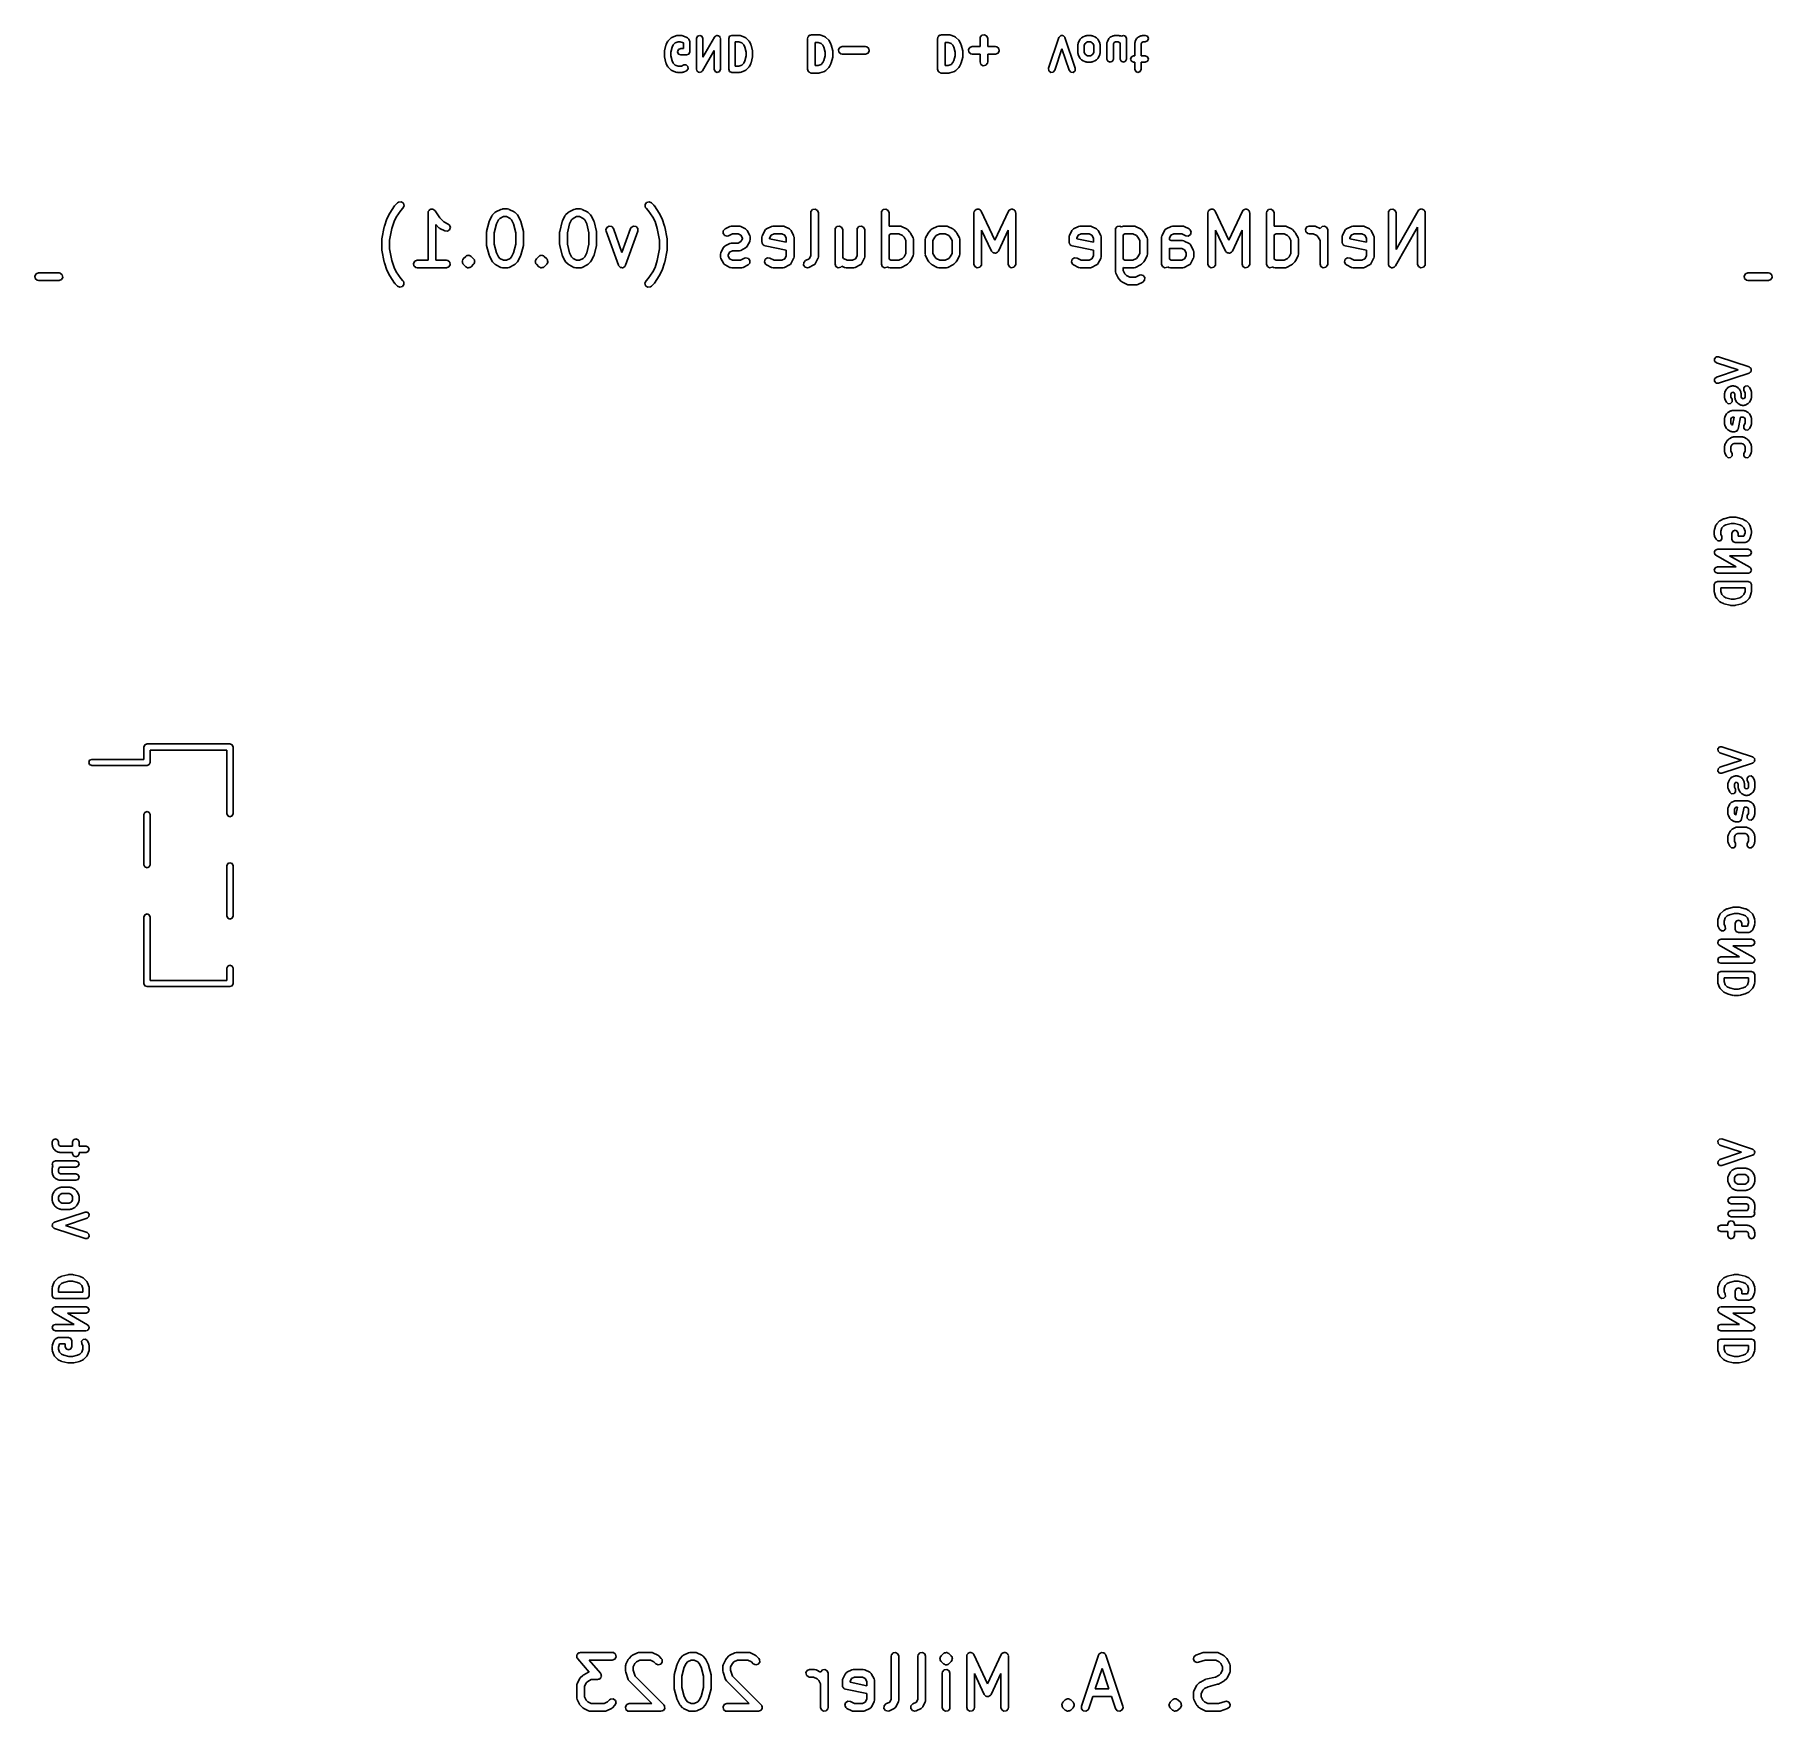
# Model space of a CAD drawing. Extents: x 83 to 117, y -103.5 to -70.8.
import ezdxf

# ---------------------------------------------------------------- set-up
doc = ezdxf.new("R2010")
doc.units = 0
doc.layers.add('BLACK', color=7, linetype='CONTINUOUS')

msp = doc.modelspace()

# ---------------------------------------------------------------- linework, layer by layer
at = {"layer": 'BLACK', "linetype": 'CONTINUOUS'}
for p, q in [((95.3627, -70.9635), (95.3912, -70.9063)), ((95.3912, -70.9063), (95.399, -70.8996)), ((95.399, -70.8996), (95.4029, -70.8901)), ((95.4029, -70.8901), (95.4601, -70.8329)), ((95.4601, -70.8329), (95.4735, -70.8274)), ((95.4735, -70.8274), (95.4845, -70.8178)), ((95.4845, -70.8178), (95.5702, -70.7893)), ((95.538, -70.9318), (95.4985, -70.9713)), ((95.6001, -70.9111), (95.538, -70.9318)), ((95.5702, -70.7893), (95.5805, -70.79)), ((95.5805, -70.79), (95.59, -70.7861)), ((95.59, -70.7861), (95.6471, -70.7861)), ((95.637, -70.9111), (95.6001, -70.9111)), ((95.6989, -70.9317), (95.637, -70.9111)), ((95.6471, -70.7861), (95.6566, -70.79)), ((95.6566, -70.79), (95.6669, -70.7893)), ((95.6669, -70.7893), (95.7526, -70.8178)), ((95.6989, -71.0432), (95.6989, -70.9317)), ((95.7526, -70.8178), (95.7636, -70.8274)), ((95.7636, -70.8274), (95.7771, -70.8329)), ((95.7771, -70.8329), (95.8056, -70.8615)), ((95.8056, -70.8615), (95.8175, -70.8901)), ((95.8175, -70.8901), (95.8239, -70.9057)), ((95.8239, -70.9057), (95.8239, -71.1057)), ((95.9561, -70.8486), (95.9744, -70.8044)), ((95.9561, -71.4486), (95.9561, -70.8486)), ((95.9744, -70.8044), (96.0186, -70.7861)), ((96.0186, -70.7861), (96.0628, -70.8044)), ((96.0628, -70.8044), (96.0811, -70.8486)), ((96.0811, -71.2132), (96.3072, -70.8176)), ((96.0811, -70.8486), (96.0811, -71.2132)), ((96.3072, -70.8176), (96.3139, -70.8123)), ((96.3139, -70.8123), (96.3172, -70.8044)), ((96.3172, -70.8044), (96.3322, -70.7982)), ((96.3322, -70.7982), (96.345, -70.7883)), ((96.345, -70.7883), (96.3535, -70.7894)), ((96.3535, -70.7894), (96.3614, -70.7861)), ((96.3614, -70.7861), (96.3764, -70.7923)), ((96.3764, -70.7923), (96.3924, -70.7943)), ((96.3924, -70.7943), (96.3977, -70.8011)), ((96.3977, -70.8011), (96.4056, -70.8044)), ((96.4056, -70.8044), (96.4118, -70.8193)), ((96.4118, -70.8193), (96.4217, -70.8321)), ((96.4217, -70.8321), (96.4206, -70.8406)), ((96.4206, -70.8406), (96.4239, -70.8486)), ((96.4239, -70.8486), (96.4239, -71.4486)), ((96.5846, -70.8486), (96.6029, -70.8044)), ((96.5846, -71.4486), (96.5846, -70.8486)), ((96.6029, -70.8044), (96.6471, -70.7861)), ((96.6471, -70.7861), (96.79, -70.7861)), ((96.7096, -70.9111), (96.7096, -71.3861)), ((96.7799, -70.9111), (96.7096, -70.9111)), ((96.842, -70.9318), (96.7799, -70.9111)), ((96.79, -70.7861), (96.7995, -70.79)), ((96.7995, -70.79), (96.8098, -70.7893)), ((96.8098, -70.7893), (96.8955, -70.8178)), ((96.8815, -70.9713), (96.842, -70.9318)), ((96.8955, -70.8178), (96.9065, -70.8274)), ((96.9065, -70.8274), (96.9199, -70.8329)), ((96.9199, -70.8329), (96.9771, -70.8901)), ((96.9771, -70.8901), (96.981, -70.8996)), ((96.981, -70.8996), (96.9888, -70.9063)), ((96.9888, -70.9063), (97.0173, -70.9635)), ((98.1264, -70.8486), (98.1281, -70.8388)), ((98.1264, -71.4486), (98.1264, -70.8486)), ((98.1276, -70.8355), (98.1292, -70.8327)), ((98.1281, -70.8388), (98.1276, -70.8355)), ((98.1292, -70.8327), (98.131, -70.8229)), ((98.131, -70.8229), (98.1435, -70.808)), ((98.1435, -70.808), (98.1532, -70.7911)), ((98.1532, -70.7911), (98.1596, -70.7888)), ((98.1596, -70.7888), (98.1639, -70.7836)), ((98.1639, -70.7836), (98.1831, -70.7802)), ((98.1831, -70.7802), (98.2014, -70.7736)), ((98.2014, -70.7736), (98.3443, -70.7736)), ((98.2764, -70.9236), (98.2764, -71.3736)), ((98.3321, -70.9236), (98.2764, -70.9236)), ((98.3895, -70.9427), (98.3321, -70.9236)), ((98.3443, -70.7736), (98.3664, -70.7775)), ((98.3664, -70.7775), (98.368, -70.7774)), ((98.368, -70.7774), (98.4537, -70.806)), ((98.4255, -70.9787), (98.3895, -70.9427)), ((98.4537, -70.806), (98.4766, -70.8184)), ((98.4766, -70.8184), (98.479, -70.8222)), ((98.479, -70.8222), (98.483, -70.8241)), ((98.483, -70.8241), (98.5402, -70.8813)), ((98.5402, -70.8813), (98.553, -70.8996)), ((98.553, -70.8996), (98.5542, -70.9007)), ((98.5542, -70.9007), (98.5828, -70.9579)), ((100.666, -70.8486), (100.668, -70.8388)), ((100.666, -71.4486), (100.666, -70.8486)), ((100.668, -70.8355), (100.669, -70.8327)), ((100.668, -70.8388), (100.668, -70.8355)), ((100.669, -70.8327), (100.671, -70.8229)), ((100.671, -70.8229), (100.683, -70.808)), ((100.683, -70.808), (100.693, -70.7911)), ((100.693, -70.7911), (100.7, -70.7888)), ((100.7, -70.7888), (100.704, -70.7836)), ((100.704, -70.7836), (100.723, -70.7802)), ((100.723, -70.7802), (100.741, -70.7736)), ((100.741, -70.7736), (100.884, -70.7736)), ((100.816, -70.9236), (100.816, -71.3736)), ((100.872, -70.9236), (100.816, -70.9236)), ((100.929, -70.9427), (100.872, -70.9236)), ((100.884, -70.7736), (100.906, -70.7775)), ((100.906, -70.7775), (100.908, -70.7774)), ((100.908, -70.7774), (100.994, -70.806)), ((100.966, -70.9787), (100.929, -70.9427)), ((100.994, -70.806), (101.017, -70.8184)), ((101.017, -70.8184), (101.019, -70.8222)), ((101.019, -70.8222), (101.023, -70.8241)), ((101.023, -70.8241), (101.08, -70.8813)), ((101.08, -70.8813), (101.093, -70.8996)), ((101.093, -70.8996), (101.094, -70.9007)), ((101.094, -70.9007), (101.123, -70.9579)), ((101.495, -70.8486), (101.5, -70.8229)), ((101.495, -71.0021), (101.495, -70.8486)), ((101.5, -70.8229), (101.532, -70.7836)), ((101.532, -70.7836), (101.583, -70.7747)), ((101.583, -70.7747), (101.627, -70.8004)), ((101.627, -70.8004), (101.645, -70.8486)), ((101.645, -70.8486), (101.645, -71.0021)), ((102.836, -71.4288), (103.036, -70.8288)), ((103.036, -70.8288), (103.039, -70.8253)), ((103.039, -70.8253), (103.04, -70.8206)), ((103.04, -70.8206), (103.055, -70.8076)), ((103.055, -70.8076), (103.068, -70.7927)), ((103.068, -70.7927), (103.072, -70.7923)), ((103.072, -70.7923), (103.076, -70.7893)), ((103.076, -70.7893), (103.096, -70.7907)), ((103.096, -70.7907), (103.115, -70.7893)), ((103.115, -70.7893), (103.119, -70.7923)), ((103.119, -70.7923), (103.124, -70.7927)), ((103.124, -70.7927), (103.137, -70.8076)), ((103.137, -70.8076), (103.152, -70.8206)), ((103.152, -70.8206), (103.152, -70.8253)), ((103.152, -70.8253), (103.155, -70.8288)), ((103.155, -70.8288), (103.355, -71.4288)), ((103.405, -70.9629), (103.41, -70.9494)), ((103.41, -70.9494), (103.411, -70.9349)), ((103.411, -70.9349), (103.44, -70.8778)), ((103.44, -70.8778), (103.448, -70.871)), ((103.448, -70.871), (103.452, -70.8615)), ((103.452, -70.8615), (103.48, -70.8329)), ((103.48, -70.8329), (103.49, -70.829)), ((103.49, -70.829), (103.496, -70.8212)), ((103.496, -70.8212), (103.553, -70.7927)), ((103.547, -70.9427), (103.53, -70.9776)), ((103.561, -70.9285), (103.547, -70.9427)), ((103.553, -70.7927), (103.568, -70.7916)), ((103.596, -70.9111), (103.561, -70.9285)), ((103.568, -70.7916), (103.581, -70.7861)), ((103.581, -70.7861), (103.667, -70.7861)), ((103.652, -70.9111), (103.596, -70.9111)), ((103.687, -70.9285), (103.652, -70.9111)), ((103.667, -70.7861), (103.681, -70.7916)), ((103.681, -70.7916), (103.695, -70.7927)), ((103.701, -70.9427), (103.687, -70.9285)), ((103.695, -70.7927), (103.752, -70.8212)), ((103.719, -70.9776), (103.701, -70.9427)), ((103.752, -70.8212), (103.759, -70.829)), ((103.759, -70.829), (103.768, -70.8329)), ((103.768, -70.8329), (103.797, -70.8615)), ((103.797, -70.8615), (103.801, -70.871)), ((103.801, -70.871), (103.809, -70.8778)), ((103.809, -70.8778), (103.837, -70.9349)), ((103.837, -70.9349), (103.838, -70.9494)), ((103.838, -70.9494), (103.844, -70.9629)), ((103.976, -70.9343), (103.982, -70.9208)), ((103.976, -71.2486), (103.976, -70.9343)), ((103.982, -70.9208), (103.983, -70.9063)), ((103.983, -70.9063), (104.011, -70.8492)), ((104.011, -70.8492), (104.026, -70.8362)), ((104.026, -70.8362), (104.039, -70.8212)), ((104.039, -70.8212), (104.096, -70.7927)), ((104.096, -70.7927), (104.111, -70.7916)), ((104.114, -70.9237), (104.101, -70.949)), ((104.101, -70.949), (104.101, -71.2486)), ((104.111, -70.7916), (104.124, -70.7861)), ((104.139, -70.9111), (104.114, -70.9237)), ((104.124, -70.7861), (104.21, -70.7861)), ((104.195, -70.9111), (104.139, -70.9111)), ((104.23, -70.9285), (104.195, -70.9111)), ((104.21, -70.7861), (104.223, -70.7916)), ((104.223, -70.7916), (104.238, -70.7927)), ((104.233, -70.9316), (104.23, -70.9285)), ((104.233, -71.2486), (104.233, -70.9316)), ((104.238, -70.7927), (104.257, -70.8021)), ((104.257, -70.8021), (104.296, -70.7861)), ((104.296, -70.7861), (104.34, -70.8044)), ((104.34, -70.8044), (104.358, -70.8486)), ((104.358, -70.8486), (104.358, -71.2486)), ((104.519, -70.9343), (104.524, -70.9208)), ((104.519, -71.1861), (104.519, -70.9343)), ((104.524, -70.9208), (104.526, -70.9063)), ((104.526, -70.9063), (104.554, -70.8492)), ((104.554, -70.8492), (104.569, -70.8362)), ((104.569, -70.8362), (104.582, -70.8212)), ((104.582, -70.8212), (104.639, -70.7927)), ((104.639, -70.7927), (104.654, -70.7916)), ((104.657, -70.9237), (104.644, -70.949)), ((104.644, -70.949), (104.644, -71.1861)), ((104.654, -70.7916), (104.667, -70.7861)), ((104.682, -70.9111), (104.657, -70.9237)), ((104.667, -70.7861), (104.724, -70.7861)), ((104.724, -70.9111), (104.682, -70.9111)), ((104.724, -70.7861), (104.768, -70.8044)), ((104.768, -70.8928), (104.724, -70.9111)), ((104.768, -70.8044), (104.787, -70.8486)), ((104.787, -70.8486), (104.768, -70.8928)), ((95.3275, -71.1057), (95.3305, -71.0984)), ((95.3275, -71.1914), (95.3275, -71.1057)), ((95.3305, -71.1987), (95.3275, -71.1914)), ((95.3294, -71.0906), (95.3579, -70.9763)), ((95.3305, -71.0984), (95.3294, -71.0906)), ((95.3294, -71.2066), (95.3305, -71.1987)), ((95.3579, -71.3209), (95.3294, -71.2066)), ((95.3579, -70.9763), (95.3622, -70.9706)), ((95.3622, -70.9706), (95.3627, -70.9635)), ((95.4775, -71.0132), (95.4525, -71.1134)), ((95.4525, -71.1134), (95.4525, -71.1837)), ((95.4525, -71.1837), (95.4775, -71.2839)), ((95.4985, -70.9713), (95.4775, -71.0132)), ((95.4775, -71.2839), (95.4985, -71.3258)), ((95.5846, -71.1057), (95.6029, -71.0615)), ((95.6029, -71.1499), (95.5846, -71.1057)), ((95.6029, -71.0615), (95.6471, -71.0432)), ((95.6471, -71.1682), (95.6029, -71.1499)), ((95.6471, -71.0432), (95.6989, -71.0432)), ((95.7614, -71.1682), (95.6471, -71.1682)), ((95.8056, -71.1499), (95.7614, -71.1682)), ((95.8239, -71.1057), (95.8056, -71.1499)), ((96.2989, -71.0839), (96.0728, -71.4796)), ((96.2989, -71.4486), (96.2989, -71.0839)), ((96.9025, -71.0132), (96.8815, -70.9713)), ((96.8815, -71.3258), (96.9025, -71.2839)), ((96.9275, -71.1134), (96.9025, -71.0132)), ((96.9025, -71.2839), (96.9275, -71.1837)), ((96.9275, -71.1837), (96.9275, -71.1134)), ((97.0173, -70.9635), (97.0178, -70.9706)), ((97.0178, -70.9706), (97.0221, -70.9763)), ((97.0221, -70.9763), (97.0506, -71.0906)), ((97.0506, -71.2066), (97.0221, -71.3209)), ((97.0506, -71.0906), (97.0495, -71.0984)), ((97.0495, -71.0984), (97.0525, -71.1057)), ((97.0525, -71.1914), (97.0495, -71.1987)), ((97.0495, -71.1987), (97.0506, -71.2066)), ((97.0525, -71.1057), (97.0525, -71.1914)), ((98.4449, -71.0176), (98.4255, -70.9787)), ((98.4255, -71.3184), (98.4449, -71.2795)), ((98.4693, -71.1149), (98.4449, -71.0176)), ((98.4449, -71.2795), (98.4693, -71.1822)), ((98.4693, -71.1822), (98.4693, -71.1149)), ((98.5828, -70.9579), (98.5865, -70.9703)), ((98.5865, -70.9703), (98.5885, -70.9732)), ((98.5885, -70.9732), (98.617, -71.0875)), ((98.617, -71.2096), (98.5885, -71.3239)), ((98.6193, -71.1914), (98.6167, -71.2062)), ((98.6167, -71.2062), (98.617, -71.2096)), ((98.617, -71.0875), (98.6181, -71.1025)), ((98.6181, -71.1025), (98.6193, -71.1057)), ((98.6193, -71.1057), (98.6193, -71.1914)), ((98.7276, -71.0641), (98.7532, -71.0197)), ((98.7365, -71.1146), (98.7276, -71.0641)), ((98.7758, -71.1476), (98.7365, -71.1146)), ((98.7532, -71.0197), (98.8014, -71.0021)), ((98.8014, -71.1521), (98.7758, -71.1476)), ((98.8014, -71.0021), (99.2586, -71.0021)), ((99.2586, -71.1521), (98.8014, -71.1521)), ((99.2586, -71.0021), (99.2842, -71.0067)), ((99.3068, -71.1346), (99.2586, -71.1521)), ((99.2842, -71.0067), (99.3235, -71.0396)), ((99.3324, -71.0902), (99.3068, -71.1346)), ((99.3235, -71.0396), (99.3324, -71.0902)), ((100.985, -71.0176), (100.966, -70.9787)), ((100.966, -71.3184), (100.985, -71.2795)), ((101.009, -71.1149), (100.985, -71.0176)), ((100.985, -71.2795), (101.009, -71.1822)), ((101.009, -71.1822), (101.009, -71.1149)), ((101.123, -70.9579), (101.126, -70.9703)), ((101.126, -70.9703), (101.128, -70.9732)), ((101.128, -70.9732), (101.157, -71.0875)), ((101.157, -71.2096), (101.128, -71.3239)), ((101.157, -71.0875), (101.158, -71.1025)), ((101.159, -71.1914), (101.157, -71.2062)), ((101.157, -71.2062), (101.157, -71.2096)), ((101.158, -71.1025), (101.159, -71.1057)), ((101.159, -71.1057), (101.159, -71.1914)), ((101.268, -71.0641), (101.293, -71.0197)), ((101.276, -71.1146), (101.268, -71.0641)), ((101.316, -71.1476), (101.276, -71.1146)), ((101.293, -71.0197), (101.341, -71.0021)), ((101.341, -71.1521), (101.316, -71.1476)), ((101.341, -71.0021), (101.495, -71.0021)), ((101.495, -71.1521), (101.341, -71.1521)), ((101.495, -71.3057), (101.495, -71.1521)), ((101.645, -71.0021), (101.799, -71.0021)), ((101.799, -71.1521), (101.645, -71.1521)), ((101.645, -71.1521), (101.645, -71.3057)), ((101.799, -71.0021), (101.824, -71.0067)), ((101.847, -71.1346), (101.799, -71.1521)), ((101.824, -71.0067), (101.864, -71.0396)), ((101.872, -71.0902), (101.847, -71.1346)), ((101.864, -71.0396), (101.872, -71.0902)), ((103.096, -71.0462), (102.955, -71.4683)), ((103.236, -71.4683), (103.096, -71.0462)), ((103.405, -71.1343), (103.405, -70.9629)), ((103.41, -71.1477), (103.405, -71.1343)), ((103.411, -71.1622), (103.41, -71.1477)), ((103.44, -71.2194), (103.411, -71.1622)), ((103.448, -71.2261), (103.44, -71.2194)), ((103.452, -71.2356), (103.448, -71.2261)), ((103.48, -71.2642), (103.452, -71.2356)), ((103.49, -71.2681), (103.48, -71.2642)), ((103.496, -71.2759), (103.49, -71.2681)), ((103.553, -71.3045), (103.496, -71.2759)), ((103.53, -70.9776), (103.53, -71.1195)), ((103.53, -71.1195), (103.547, -71.1544)), ((103.547, -71.1544), (103.561, -71.1686)), ((103.561, -71.1686), (103.596, -71.1861)), ((103.596, -71.1861), (103.652, -71.1861)), ((103.652, -71.1861), (103.687, -71.1686)), ((103.687, -71.1686), (103.701, -71.1544)), ((103.752, -71.2759), (103.695, -71.3045)), ((103.701, -71.1544), (103.719, -71.1195)), ((103.719, -71.1195), (103.719, -70.9776)), ((103.759, -71.2681), (103.752, -71.2759)), ((103.768, -71.2642), (103.759, -71.2681)), ((103.797, -71.2356), (103.768, -71.2642)), ((103.801, -71.2261), (103.797, -71.2356)), ((103.809, -71.2194), (103.801, -71.2261)), ((103.837, -71.1622), (103.809, -71.2194)), ((103.838, -71.1477), (103.837, -71.1622)), ((103.844, -71.1343), (103.838, -71.1477)), ((103.844, -70.9629), (103.844, -71.1343)), ((103.994, -71.2928), (103.976, -71.2486)), ((104.101, -71.2486), (104.083, -71.2928)), ((104.252, -71.2928), (104.233, -71.2486)), ((104.358, -71.2486), (104.34, -71.2928)), ((104.433, -71.2486), (104.452, -71.2044)), ((104.452, -71.2928), (104.433, -71.2486)), ((104.452, -71.2044), (104.496, -71.1861)), ((104.496, -71.1861), (104.519, -71.1861)), ((104.644, -71.1861), (104.724, -71.1861)), ((104.724, -71.1861), (104.768, -71.2044)), ((104.768, -71.2044), (104.787, -71.2486)), ((104.787, -71.2486), (104.768, -71.2928)), ((95.3622, -71.3266), (95.3579, -71.3209)), ((95.3627, -71.3337), (95.3622, -71.3266)), ((95.3912, -71.3908), (95.3627, -71.3337)), ((95.399, -71.3975), (95.3912, -71.3908)), ((95.4029, -71.4071), (95.399, -71.3975)), ((95.4601, -71.4642), (95.4029, -71.4071)), ((95.4735, -71.4698), (95.4601, -71.4642)), ((95.4845, -71.4793), (95.4735, -71.4698)), ((95.5702, -71.5079), (95.4845, -71.4793)), ((95.4985, -71.3258), (95.538, -71.3654)), ((95.538, -71.3654), (95.6001, -71.3861)), ((95.5805, -71.5071), (95.5702, -71.5079)), ((95.59, -71.5111), (95.5805, -71.5071)), ((95.6757, -71.5111), (95.59, -71.5111)), ((95.6001, -71.3861), (95.661, -71.3861)), ((95.661, -71.3861), (95.7049, -71.3641)), ((95.6892, -71.5055), (95.6757, -71.5111)), ((95.7037, -71.5045), (95.6892, -71.5055)), ((95.7608, -71.4759), (95.7037, -71.5045)), ((95.7049, -71.3641), (95.7526, -71.3607)), ((95.7526, -71.3607), (95.7888, -71.392)), ((95.7921, -71.4398), (95.7608, -71.4759)), ((95.7888, -71.392), (95.7921, -71.4398)), ((95.9594, -71.4565), (95.9561, -71.4486)), ((95.9583, -71.465), (95.9594, -71.4565)), ((95.9682, -71.4778), (95.9583, -71.465)), ((95.9744, -71.4928), (95.9682, -71.4778)), ((95.9823, -71.496), (95.9744, -71.4928)), ((95.9876, -71.5028), (95.9823, -71.496)), ((96.0036, -71.5049), (95.9876, -71.5028)), ((96.0186, -71.5111), (96.0036, -71.5049)), ((96.0265, -71.5078), (96.0186, -71.5111)), ((96.035, -71.5089), (96.0265, -71.5078)), ((96.0478, -71.499), (96.035, -71.5089)), ((96.0628, -71.4928), (96.0478, -71.499)), ((96.066, -71.4848), (96.0628, -71.4928)), ((96.0728, -71.4796), (96.066, -71.4848)), ((96.3172, -71.4928), (96.2989, -71.4486)), ((96.3614, -71.5111), (96.3172, -71.4928)), ((96.4056, -71.4928), (96.3614, -71.5111)), ((96.4239, -71.4486), (96.4056, -71.4928)), ((96.6029, -71.4928), (96.5846, -71.4486)), ((96.6471, -71.5111), (96.6029, -71.4928)), ((96.79, -71.5111), (96.6471, -71.5111)), ((96.7096, -71.3861), (96.7799, -71.3861)), ((96.7799, -71.3861), (96.842, -71.3654)), ((96.7995, -71.5071), (96.79, -71.5111)), ((96.8098, -71.5079), (96.7995, -71.5071)), ((96.8955, -71.4793), (96.8098, -71.5079)), ((96.842, -71.3654), (96.8815, -71.3258)), ((96.9065, -71.4698), (96.8955, -71.4793)), ((96.9199, -71.4642), (96.9065, -71.4698)), ((96.9771, -71.4071), (96.9199, -71.4642)), ((96.981, -71.3975), (96.9771, -71.4071)), ((96.9888, -71.3908), (96.981, -71.3975)), ((97.0173, -71.3337), (96.9888, -71.3908)), ((97.0178, -71.3266), (97.0173, -71.3337)), ((97.0221, -71.3209), (97.0178, -71.3266)), ((98.1331, -71.4669), (98.1264, -71.4486)), ((98.1365, -71.4861), (98.1331, -71.4669)), ((98.1417, -71.4904), (98.1365, -71.4861)), ((98.144, -71.4968), (98.1417, -71.4904)), ((98.1608, -71.5065), (98.144, -71.4968)), ((98.1758, -71.519), (98.1608, -71.5065)), ((98.1855, -71.5208), (98.1758, -71.519)), ((98.1884, -71.5224), (98.1855, -71.5208)), ((98.1917, -71.5219), (98.1884, -71.5224)), ((98.2014, -71.5236), (98.1917, -71.5219)), ((98.3443, -71.5236), (98.2014, -71.5236)), ((98.2764, -71.3736), (98.3321, -71.3736)), ((98.3321, -71.3736), (98.3895, -71.3544)), ((98.3458, -71.523), (98.3443, -71.5236)), ((98.368, -71.5197), (98.3458, -71.523)), ((98.4537, -71.4912), (98.368, -71.5197)), ((98.3895, -71.3544), (98.4255, -71.3184)), ((98.4572, -71.4884), (98.4537, -71.4912)), ((98.4617, -71.488), (98.4572, -71.4884)), ((98.483, -71.473), (98.4617, -71.488)), ((98.5402, -71.4159), (98.483, -71.473)), ((98.5409, -71.4144), (98.5402, -71.4159)), ((98.5542, -71.3964), (98.5409, -71.4144)), ((98.5828, -71.3393), (98.5542, -71.3964)), ((98.5832, -71.3357), (98.5828, -71.3393)), ((98.5885, -71.3239), (98.5832, -71.3357)), ((100.673, -71.4669), (100.666, -71.4486)), ((100.676, -71.4861), (100.673, -71.4669)), ((100.682, -71.4904), (100.676, -71.4861)), ((100.684, -71.4968), (100.682, -71.4904)), ((100.701, -71.5065), (100.684, -71.4968)), ((100.716, -71.519), (100.701, -71.5065)), ((100.726, -71.5208), (100.716, -71.519)), ((100.728, -71.5224), (100.726, -71.5208)), ((100.732, -71.5219), (100.728, -71.5224)), ((100.741, -71.5236), (100.732, -71.5219)), ((100.884, -71.5236), (100.741, -71.5236)), ((100.816, -71.3736), (100.872, -71.3736)), ((100.872, -71.3736), (100.929, -71.3544)), ((100.886, -71.523), (100.884, -71.5236)), ((100.908, -71.5197), (100.886, -71.523)), ((100.994, -71.4912), (100.908, -71.5197)), ((100.929, -71.3544), (100.966, -71.3184)), ((100.997, -71.4884), (100.994, -71.4912)), ((101.002, -71.488), (100.997, -71.4884)), ((101.023, -71.473), (101.002, -71.488)), ((101.08, -71.4159), (101.023, -71.473)), ((101.081, -71.4144), (101.08, -71.4159)), ((101.094, -71.3964), (101.081, -71.4144)), ((101.123, -71.3393), (101.094, -71.3964)), ((101.128, -71.3239), (101.123, -71.3357)), ((101.123, -71.3357), (101.123, -71.3393)), ((101.513, -71.3539), (101.495, -71.3057)), ((101.557, -71.3796), (101.513, -71.3539)), ((101.608, -71.3707), (101.557, -71.3796)), ((101.64, -71.3314), (101.608, -71.3707)), ((101.645, -71.3057), (101.64, -71.3314)), ((102.84, -71.4765), (102.836, -71.4288)), ((102.876, -71.5079), (102.84, -71.4765)), ((102.924, -71.5045), (102.876, -71.5079)), ((102.955, -71.4683), (102.924, -71.5045)), ((103.268, -71.5045), (103.236, -71.4683)), ((103.315, -71.5079), (103.268, -71.5045)), ((103.352, -71.4765), (103.315, -71.5079)), ((103.355, -71.4288), (103.352, -71.4765)), ((103.568, -71.3055), (103.553, -71.3045)), ((103.581, -71.3111), (103.568, -71.3055)), ((103.667, -71.3111), (103.581, -71.3111)), ((103.681, -71.3055), (103.667, -71.3111)), ((103.695, -71.3045), (103.681, -71.3055)), ((104.039, -71.3111), (103.994, -71.2928)), ((104.083, -71.2928), (104.039, -71.3111)), ((104.296, -71.3111), (104.252, -71.2928)), ((104.34, -71.2928), (104.296, -71.3111)), ((104.496, -71.3111), (104.452, -71.2928)), ((104.519, -71.3111), (104.496, -71.3111)), ((104.519, -71.4486), (104.519, -71.3111)), ((104.537, -71.4928), (104.519, -71.4486)), ((104.581, -71.5111), (104.537, -71.4928)), ((104.626, -71.4928), (104.581, -71.5111)), ((104.644, -71.4486), (104.626, -71.4928)), ((104.724, -71.3111), (104.644, -71.3111)), ((104.644, -71.3111), (104.644, -71.4486)), ((104.768, -71.2928), (104.724, -71.3111)), ((89.9091, -74.3617), (89.9567, -74.2665)), ((89.9567, -74.2665), (89.9608, -74.261)), ((89.9608, -74.261), (89.9614, -74.2584)), ((89.9614, -74.2584), (90.0566, -74.1155)), ((90.0888, -74.3377), (90.0457, -74.424)), ((90.0566, -74.1155), (90.0645, -74.1073)), ((90.0645, -74.1073), (90.066, -74.1041)), ((90.066, -74.1041), (90.1136, -74.0565)), ((90.1773, -74.2049), (90.0888, -74.3377)), ((90.1136, -74.0565), (90.135, -74.0416)), ((90.135, -74.0416), (90.1861, -74.0371)), ((90.2197, -74.1626), (90.1773, -74.2049)), ((90.1861, -74.0371), (90.2281, -74.0665)), ((90.2414, -74.1161), (90.2197, -74.1626)), ((90.2281, -74.0665), (90.2414, -74.1161)), ((90.7107, -74.2524), (90.7152, -74.2267)), ((90.7107, -75.1774), (90.7107, -74.2524)), ((90.7152, -74.2267), (90.718, -74.2234)), ((90.718, -74.2234), (90.7185, -74.2191)), ((90.7185, -74.2191), (90.7342, -74.2041)), ((90.7342, -74.2041), (90.7482, -74.1874)), ((90.7482, -74.1874), (90.7525, -74.1867)), ((90.7525, -74.1867), (90.7556, -74.1837)), ((90.7556, -74.1837), (90.7773, -74.1823)), ((90.7773, -74.1823), (90.7987, -74.1785)), ((90.7987, -74.1785), (90.8025, -74.1807)), ((90.8025, -74.1807), (90.8068, -74.1804)), ((90.8068, -74.1804), (90.8243, -74.1933)), ((90.8243, -74.1933), (90.8432, -74.2042)), ((90.8432, -74.2042), (90.8446, -74.2082)), ((90.8446, -74.2082), (90.8481, -74.2108)), ((90.8481, -74.2108), (90.9392, -74.3475)), ((91.9091, -74.4093), (91.9567, -74.3141)), ((91.9567, -74.3141), (91.9701, -74.2961)), ((91.9701, -74.2961), (91.9708, -74.2946)), ((91.9708, -74.2946), (92.0184, -74.247)), ((92.0184, -74.247), (92.0368, -74.2341)), ((92.0368, -74.2341), (92.0379, -74.2329)), ((92.0379, -74.2329), (92.1331, -74.1853)), ((92.1844, -74.3274), (92.1159, -74.3616)), ((92.1331, -74.1853), (92.1581, -74.1779)), ((92.1581, -74.1779), (92.1625, -74.1789)), ((92.1625, -74.1789), (92.1667, -74.1774)), ((92.1667, -74.1774), (92.2619, -74.1774)), ((92.2442, -74.3274), (92.1844, -74.3274)), ((92.3127, -74.3616), (92.2442, -74.3274)), ((92.2619, -74.1774), (92.2876, -74.1819)), ((92.2876, -74.1819), (92.291, -74.1848)), ((92.291, -74.1848), (92.2954, -74.1853)), ((92.2954, -74.1853), (92.3907, -74.2329)), ((92.3907, -74.2329), (92.4087, -74.2463)), ((92.4087, -74.2463), (92.4102, -74.247)), ((92.4102, -74.247), (92.4578, -74.2946)), ((92.4578, -74.2946), (92.4707, -74.313)), ((92.4707, -74.313), (92.4718, -74.3141)), ((92.4718, -74.3141), (92.5195, -74.4093)), ((93.3377, -74.4093), (93.3853, -74.3141)), ((93.3853, -74.3141), (93.3987, -74.2961)), ((93.3987, -74.2961), (93.3993, -74.2946)), ((93.3993, -74.2946), (93.447, -74.247)), ((93.447, -74.247), (93.4653, -74.2341)), ((93.4653, -74.2341), (93.4665, -74.2329)), ((93.4665, -74.2329), (93.5617, -74.1853)), ((93.6129, -74.3274), (93.5444, -74.3616)), ((93.5617, -74.1853), (93.5867, -74.1779)), ((93.5867, -74.1779), (93.591, -74.1789)), ((93.591, -74.1789), (93.5952, -74.1774)), ((93.5952, -74.1774), (93.6905, -74.1774)), ((93.6728, -74.3274), (93.6129, -74.3274)), ((93.7413, -74.3616), (93.6728, -74.3274)), ((93.6905, -74.1774), (93.7161, -74.1819)), ((93.7161, -74.1819), (93.7196, -74.1848)), ((93.7196, -74.1848), (93.724, -74.1853)), ((93.724, -74.1853), (93.8193, -74.2329)), ((93.8193, -74.2329), (93.8373, -74.2463)), ((93.8373, -74.2463), (93.8387, -74.247)), ((93.8387, -74.247), (93.8864, -74.2946)), ((93.8864, -74.2946), (93.8992, -74.313)), ((93.8992, -74.313), (93.9004, -74.3141)), ((93.9004, -74.3141), (93.948, -74.4093)), ((94.9514, -74.0901), (94.9808, -74.0481)), ((94.9558, -74.1412), (94.9514, -74.0901)), ((94.9708, -74.1626), (94.9558, -74.1412)), ((95.0131, -74.2049), (94.9708, -74.1626)), ((94.9808, -74.0481), (95.0303, -74.0348)), ((95.1017, -74.3377), (95.0131, -74.2049)), ((95.0303, -74.0348), (95.0768, -74.0565)), ((95.0768, -74.0565), (95.1245, -74.1041)), ((95.1448, -74.424), (95.1017, -74.3377)), ((95.1245, -74.1041), (95.131, -74.1135)), ((95.131, -74.1135), (95.1338, -74.1155)), ((95.1338, -74.1155), (95.2291, -74.2584)), ((95.2291, -74.2584), (95.2318, -74.2646)), ((95.2318, -74.2646), (95.2337, -74.2665)), ((95.2337, -74.2665), (95.2814, -74.3617)), ((98.1869, -74.2524), (98.1914, -74.2267)), ((98.1869, -75.0918), (98.1869, -74.2524)), ((98.1914, -74.2267), (98.2244, -74.1874)), ((98.2244, -74.1874), (98.2749, -74.1785)), ((98.2749, -74.1785), (98.3194, -74.2042)), ((98.3194, -74.2042), (98.3369, -74.2524)), ((98.3369, -74.2524), (98.3369, -75.1095)), ((99.5679, -74.2524), (99.5724, -74.2267)), ((99.5679, -75.2524), (99.5679, -74.2524)), ((99.5724, -74.2267), (99.6054, -74.1874)), ((99.6054, -74.1874), (99.6559, -74.1785)), ((99.6559, -74.1785), (99.7003, -74.2042)), ((99.7003, -74.2042), (99.7179, -74.2524)), ((99.7179, -74.2524), (99.7179, -74.5147)), ((101.377, -74.2524), (101.382, -74.2267)), ((101.377, -75.2524), (101.377, -74.2524)), ((101.382, -74.2267), (101.388, -74.2191)), ((101.388, -74.2191), (101.391, -74.2094)), ((101.391, -74.2094), (101.404, -74.2)), ((101.404, -74.2), (101.415, -74.1874)), ((101.415, -74.1874), (101.425, -74.1857)), ((101.425, -74.1857), (101.433, -74.1799)), ((101.433, -74.1799), (101.449, -74.1814)), ((101.449, -74.1814), (101.465, -74.1785)), ((101.465, -74.1785), (101.474, -74.1835)), ((101.474, -74.1835), (101.484, -74.1844)), ((101.484, -74.1844), (101.496, -74.196)), ((101.496, -74.196), (101.51, -74.2042)), ((101.51, -74.2042), (101.513, -74.2136)), ((101.513, -74.2136), (101.52, -74.2207)), ((101.52, -74.2207), (101.786, -74.7893)), ((101.786, -74.7893), (102.051, -74.2207)), ((102.051, -74.2207), (102.066, -74.1993)), ((102.066, -74.1993), (102.075, -74.1951)), ((102.075, -74.1951), (102.082, -74.1874)), ((102.082, -74.1874), (102.098, -74.1846)), ((102.098, -74.1846), (102.113, -74.1777)), ((102.113, -74.1777), (102.122, -74.1803)), ((102.122, -74.1803), (102.132, -74.1785)), ((102.132, -74.1785), (102.146, -74.1867)), ((102.146, -74.1867), (102.162, -74.191)), ((102.162, -74.191), (102.168, -74.1992)), ((102.168, -74.1992), (102.176, -74.2042)), ((102.176, -74.2042), (102.182, -74.2196)), ((102.182, -74.2196), (102.191, -74.233)), ((102.191, -74.233), (102.191, -74.243)), ((102.191, -74.243), (102.194, -74.2524)), ((102.194, -74.2524), (102.194, -75.2524)), ((105.949, -74.2524), (105.953, -74.2267)), ((105.949, -75.2524), (105.949, -74.2524)), ((105.953, -74.2267), (105.96, -74.2191)), ((105.96, -74.2191), (105.962, -74.2094)), ((105.962, -74.2094), (105.976, -74.2)), ((105.976, -74.2), (105.986, -74.1874)), ((105.986, -74.1874), (105.996, -74.1857)), ((105.996, -74.1857), (106.004, -74.1799)), ((106.004, -74.1799), (106.021, -74.1814)), ((106.021, -74.1814), (106.037, -74.1785)), ((106.037, -74.1785), (106.046, -74.1835)), ((106.046, -74.1835), (106.055, -74.1844)), ((106.055, -74.1844), (106.067, -74.196)), ((106.067, -74.196), (106.081, -74.2042)), ((106.081, -74.2042), (106.085, -74.2136)), ((106.085, -74.2136), (106.092, -74.2207)), ((106.092, -74.2207), (106.357, -74.7893)), ((106.357, -74.7893), (106.623, -74.2207)), ((106.623, -74.2207), (106.637, -74.1993)), ((106.637, -74.1993), (106.647, -74.1951)), ((106.647, -74.1951), (106.653, -74.1874)), ((106.653, -74.1874), (106.669, -74.1846)), ((106.669, -74.1846), (106.684, -74.1777)), ((106.684, -74.1777), (106.694, -74.1803)), ((106.694, -74.1803), (106.703, -74.1785)), ((106.703, -74.1785), (106.718, -74.1867)), ((106.718, -74.1867), (106.734, -74.191)), ((106.734, -74.191), (106.739, -74.1992)), ((106.739, -74.1992), (106.748, -74.2042)), ((106.748, -74.2042), (106.754, -74.2196)), ((106.754, -74.2196), (106.763, -74.233)), ((106.763, -74.233), (106.762, -74.243)), ((106.762, -74.243), (106.765, -74.2524)), ((106.765, -74.2524), (106.765, -75.2524)), ((107.092, -74.2524), (107.096, -74.2267)), ((107.092, -75.2524), (107.092, -74.2524)), ((107.096, -74.2267), (107.129, -74.1874)), ((107.129, -74.1874), (107.18, -74.1785)), ((107.18, -74.1785), (107.224, -74.2042)), ((107.224, -74.2042), (107.242, -74.2524)), ((107.242, -74.2524), (107.242, -74.5147)), ((109.473, -74.2524), (109.477, -74.2267)), ((109.473, -75.2524), (109.473, -74.2524)), ((109.477, -74.2267), (109.51, -74.1874)), ((109.51, -74.1874), (109.561, -74.1785)), ((109.561, -74.1785), (109.605, -74.2042)), ((109.605, -74.2042), (109.623, -74.2524)), ((109.623, -74.97), (110.054, -74.2152)), ((109.623, -74.2524), (109.623, -74.97)), ((110.054, -74.2152), (110.071, -74.1951)), ((110.071, -74.1951), (110.077, -74.1927)), ((110.077, -74.1927), (110.082, -74.1874)), ((110.082, -74.1874), (110.101, -74.1841)), ((110.101, -74.1841), (110.119, -74.1774)), ((110.119, -74.1774), (110.125, -74.1797)), ((110.125, -74.1797), (110.132, -74.1785)), ((110.132, -74.1785), (110.149, -74.1882)), ((110.149, -74.1882), (110.167, -74.1947)), ((110.167, -74.1947), (110.17, -74.2007)), ((110.17, -74.2007), (110.176, -74.2042)), ((110.176, -74.2042), (110.183, -74.2223)), ((110.183, -74.2223), (110.193, -74.239)), ((110.193, -74.239), (110.192, -74.2459)), ((110.192, -74.2459), (110.194, -74.2524)), ((110.194, -74.2524), (110.194, -75.2524)), ((89.8074, -74.7615), (89.855, -74.5234)), ((89.855, -74.5234), (89.8575, -74.5171)), ((89.8574, -74.5144), (89.905, -74.3715)), ((89.8575, -74.5171), (89.8574, -74.5144)), ((89.905, -74.3715), (89.9088, -74.3646)), ((89.9088, -74.3646), (89.9091, -74.3617)), ((90.0012, -74.5574), (89.956, -74.7836)), ((90.0457, -74.424), (90.0012, -74.5574)), ((90.9232, -74.5435), (90.8607, -74.4811)), ((90.8607, -74.4811), (90.8607, -75.1774)), ((90.9246, -74.5442), (90.9232, -74.5435)), ((90.9426, -74.5576), (90.9246, -74.5442)), ((90.9392, -74.3475), (91.0206, -74.4288)), ((91.0379, -74.6052), (90.9426, -74.5576)), ((91.0206, -74.4288), (91.105, -74.471)), ((91.0889, -74.611), (91.0379, -74.6052)), ((91.1317, -74.5828), (91.0889, -74.611)), ((91.105, -74.471), (91.1259, -74.4865)), ((91.1259, -74.4865), (91.1463, -74.5336)), ((91.1463, -74.5336), (91.1317, -74.5828)), ((91.8536, -74.6333), (91.8562, -74.6186)), ((91.8536, -74.8714), (91.8536, -74.6333)), ((91.8558, -74.6151), (91.9034, -74.4247)), ((91.8562, -74.6186), (91.8558, -74.6151)), ((91.9034, -74.4247), (91.9087, -74.4128)), ((91.9087, -74.4128), (91.9091, -74.4093)), ((92.047, -74.469), (92.0036, -74.6426)), ((92.0036, -74.6426), (92.0036, -74.8622)), ((92.0854, -74.392), (92.047, -74.469)), ((92.1159, -74.3616), (92.0854, -74.392)), ((92.3431, -74.392), (92.3127, -74.3616)), ((92.3816, -74.469), (92.3431, -74.392)), ((92.425, -74.6426), (92.3816, -74.469)), ((92.425, -74.8622), (92.425, -74.6426)), ((92.5195, -74.4093), (92.5232, -74.4217)), ((92.5232, -74.4217), (92.5251, -74.4247)), ((92.5251, -74.4247), (92.5728, -74.6151)), ((92.5728, -74.6151), (92.5738, -74.6301)), ((92.5738, -74.6301), (92.575, -74.6333)), ((92.575, -74.6333), (92.575, -74.8714)), ((93.2821, -74.6333), (93.2847, -74.6186)), ((93.2821, -74.8714), (93.2821, -74.6333)), ((93.2844, -74.6151), (93.332, -74.4247)), ((93.2847, -74.6186), (93.2844, -74.6151)), ((93.332, -74.4247), (93.3373, -74.4128)), ((93.3373, -74.4128), (93.3377, -74.4093)), ((93.4755, -74.469), (93.4321, -74.6426)), ((93.4321, -74.6426), (93.4321, -74.8622)), ((93.514, -74.392), (93.4755, -74.469)), ((93.5444, -74.3616), (93.514, -74.392)), ((93.7717, -74.392), (93.7413, -74.3616)), ((93.8102, -74.469), (93.7717, -74.392)), ((93.8536, -74.6426), (93.8102, -74.469)), ((93.8536, -74.8622), (93.8536, -74.6426)), ((93.948, -74.4093), (93.9517, -74.4217)), ((93.9517, -74.4217), (93.9537, -74.4247)), ((93.9537, -74.4247), (94.0013, -74.6151)), ((94.0013, -74.6151), (94.0024, -74.6301)), ((94.0024, -74.6301), (94.0036, -74.6333)), ((94.0036, -74.6333), (94.0036, -74.8714)), ((94.1869, -74.5853), (94.2047, -74.5372)), ((94.1913, -74.6109), (94.1869, -74.5853)), ((94.4294, -75.2776), (94.1913, -74.6109)), ((94.2047, -74.5372), (94.2493, -74.5118)), ((94.2493, -74.5118), (94.2998, -74.521)), ((94.2998, -74.521), (94.3325, -74.5605)), ((94.3325, -74.5605), (94.5, -75.0294)), ((94.5, -75.0294), (94.6675, -74.5605)), ((94.8087, -74.6109), (94.5706, -75.2776)), ((94.6675, -74.5605), (94.6804, -74.5379)), ((94.6804, -74.5379), (94.7246, -74.5119)), ((94.7246, -74.5119), (94.7752, -74.5205)), ((94.7752, -74.5205), (94.8084, -74.5596)), ((94.8084, -74.5596), (94.8087, -74.6109)), ((95.1893, -74.5574), (95.1448, -74.424)), ((95.2345, -74.7836), (95.1893, -74.5574)), ((95.2814, -74.3617), (95.2836, -74.3692)), ((95.2836, -74.3692), (95.2854, -74.3715)), ((95.2854, -74.3715), (95.3331, -74.5144)), ((95.3331, -74.5144), (95.334, -74.5211)), ((95.334, -74.5211), (95.3354, -74.5234)), ((95.3354, -74.5234), (95.3831, -74.7615)), ((96.4757, -74.6547), (96.4788, -74.6035)), ((96.5063, -74.6959), (96.4757, -74.6547)), ((96.4788, -74.6035), (96.5141, -74.5663)), ((96.5141, -74.5663), (96.6093, -74.5186)), ((96.6606, -74.6607), (96.5812, -74.7004)), ((96.6093, -74.5186), (96.6343, -74.5112)), ((96.6343, -74.5112), (96.6386, -74.5122)), ((96.6386, -74.5122), (96.6429, -74.5107)), ((96.6429, -74.5107), (96.7857, -74.5107)), ((96.768, -74.6607), (96.6606, -74.6607)), ((96.825, -74.6892), (96.768, -74.6607)), ((96.7857, -74.5107), (96.8114, -74.5152)), ((96.8114, -74.5152), (96.8148, -74.5181)), ((96.8148, -74.5181), (96.8193, -74.5186)), ((96.8193, -74.5186), (96.9145, -74.5663)), ((96.9145, -74.5663), (96.9354, -74.5818)), ((96.9354, -74.5818), (96.9399, -74.5921)), ((96.9399, -74.5921), (96.948, -74.5998)), ((96.948, -74.5998), (96.9957, -74.695)), ((97.2424, -74.695), (97.2901, -74.5998)), ((97.2901, -74.5998), (97.3056, -74.5789)), ((97.3056, -74.5789), (97.3159, -74.5744)), ((97.3159, -74.5744), (97.3236, -74.5663)), ((97.3236, -74.5663), (97.4188, -74.5186)), ((97.4701, -74.6607), (97.413, -74.6892)), ((97.4188, -74.5186), (97.4438, -74.5112)), ((97.4438, -74.5112), (97.4482, -74.5122)), ((97.4482, -74.5122), (97.4524, -74.5107)), ((97.4524, -74.5107), (97.6429, -74.5107)), ((97.6252, -74.6607), (97.4701, -74.6607)), ((97.6822, -74.6892), (97.6252, -74.6607)), ((97.6429, -74.5107), (97.6685, -74.5152)), ((97.6685, -74.5152), (97.6719, -74.5181)), ((97.6719, -74.5181), (97.6764, -74.5186)), ((97.6764, -74.5186), (97.7716, -74.5663)), ((97.7716, -74.5663), (97.7926, -74.5818)), ((97.7926, -74.5818), (97.797, -74.5921)), ((97.797, -74.5921), (97.8052, -74.5998)), ((97.8052, -74.5998), (97.8528, -74.695)), ((98.6631, -74.5857), (98.6676, -74.5601)), ((98.6631, -75.2524), (98.6631, -74.5857)), ((98.6676, -74.5601), (98.7006, -74.5208)), ((98.7006, -74.5208), (98.7511, -74.5119)), ((98.7511, -74.5119), (98.7955, -74.5375)), ((98.7955, -74.5375), (98.8131, -74.5857)), ((98.8131, -74.5857), (98.8131, -75.1261)), ((99.0917, -74.5857), (99.0962, -74.5601)), ((99.0917, -75.0918), (99.0917, -74.5857)), ((99.0962, -74.5601), (99.1292, -74.5208)), ((99.1292, -74.5208), (99.1797, -74.5119)), ((99.1797, -74.5119), (99.2241, -74.5375)), ((99.2241, -74.5375), (99.2417, -74.5857)), ((99.2417, -74.5857), (99.2417, -75.1095)), ((99.7179, -74.5147), (99.7295, -74.5112)), ((99.7558, -74.6607), (99.7179, -74.6797)), ((99.7179, -74.6797), (99.7179, -75.1584)), ((99.7295, -74.5112), (99.7339, -74.5122)), ((99.7339, -74.5122), (99.7381, -74.5107)), ((99.7381, -74.5107), (99.9286, -74.5107)), ((99.9109, -74.6607), (99.7558, -74.6607)), ((99.9794, -74.695), (99.9109, -74.6607)), ((99.9286, -74.5107), (99.9542, -74.5152)), ((99.9542, -74.5152), (99.9577, -74.5181)), ((99.9577, -74.5181), (99.9621, -74.5186)), ((99.9621, -74.5186), (100.057, -74.5663)), ((100.057, -74.5663), (100.075, -74.5796)), ((100.075, -74.5796), (100.077, -74.5803)), ((100.077, -74.5803), (100.124, -74.6279)), ((100.124, -74.6279), (100.137, -74.6463)), ((100.137, -74.6463), (100.139, -74.6474)), ((100.139, -74.6474), (100.186, -74.7426)), ((100.433, -74.7426), (100.481, -74.6474)), ((100.481, -74.6474), (100.494, -74.6294)), ((100.494, -74.6294), (100.495, -74.6279)), ((100.495, -74.6279), (100.542, -74.5803)), ((100.542, -74.5803), (100.561, -74.5674)), ((100.561, -74.5674), (100.562, -74.5663)), ((100.562, -74.5663), (100.657, -74.5186)), ((100.708, -74.6607), (100.64, -74.695)), ((100.657, -74.5186), (100.682, -74.5112)), ((100.682, -74.5112), (100.686, -74.5122)), ((100.686, -74.5122), (100.69, -74.5107)), ((100.69, -74.5107), (100.833, -74.5107)), ((100.816, -74.6607), (100.708, -74.6607)), ((100.884, -74.695), (100.816, -74.6607)), ((100.833, -74.5107), (100.859, -74.5152)), ((100.859, -74.5152), (100.862, -74.5181)), ((100.862, -74.5181), (100.867, -74.5186)), ((100.867, -74.5186), (100.962, -74.5663)), ((100.962, -74.5663), (100.98, -74.5796)), ((100.98, -74.5796), (100.982, -74.5803)), ((100.982, -74.5803), (101.029, -74.6279)), ((101.029, -74.6279), (101.042, -74.6463)), ((101.042, -74.6463), (101.043, -74.6474)), ((101.043, -74.6474), (101.091, -74.7426)), ((101.718, -74.9984), (101.527, -74.5904)), ((101.527, -74.5904), (101.527, -75.2524)), ((102.044, -74.5904), (101.854, -74.9984)), ((102.044, -75.2524), (102.044, -74.5904)), ((103.242, -74.695), (103.29, -74.5998)), ((103.29, -74.5998), (103.306, -74.5789)), ((103.306, -74.5789), (103.316, -74.5744)), ((103.316, -74.5744), (103.324, -74.5663)), ((103.324, -74.5663), (103.419, -74.5186)), ((103.47, -74.6607), (103.413, -74.6892)), ((103.419, -74.5186), (103.444, -74.5112)), ((103.444, -74.5112), (103.448, -74.5122)), ((103.448, -74.5122), (103.452, -74.5107)), ((103.452, -74.5107), (103.643, -74.5107)), ((103.625, -74.6607), (103.47, -74.6607)), ((103.682, -74.6892), (103.625, -74.6607)), ((103.643, -74.5107), (103.669, -74.5152)), ((103.669, -74.5152), (103.672, -74.5181)), ((103.672, -74.5181), (103.676, -74.5186)), ((103.676, -74.5186), (103.772, -74.5663)), ((103.772, -74.5663), (103.793, -74.5818)), ((103.793, -74.5818), (103.797, -74.5921)), ((103.797, -74.5921), (103.805, -74.5998)), ((103.805, -74.5998), (103.853, -74.695)), ((104.139, -74.5857), (104.144, -74.5601)), ((104.139, -75.3952), (104.139, -74.5857)), ((104.144, -74.5601), (104.177, -74.5208)), ((104.177, -74.5208), (104.227, -74.5119)), ((104.227, -74.5119), (104.256, -74.5285)), ((104.256, -74.5285), (104.276, -74.5186)), ((104.276, -74.5186), (104.301, -74.5112)), ((104.327, -74.6607), (104.289, -74.6797)), ((104.289, -74.6797), (104.289, -75.1584)), ((104.301, -74.5112), (104.305, -74.5122)), ((104.305, -74.5122), (104.31, -74.5107)), ((104.31, -74.5107), (104.5, -74.5107)), ((104.482, -74.6607), (104.327, -74.6607)), ((104.551, -74.695), (104.482, -74.6607)), ((104.5, -74.5107), (104.526, -74.5152)), ((104.526, -74.5152), (104.529, -74.5181)), ((104.529, -74.5181), (104.534, -74.5186)), ((104.534, -74.5186), (104.629, -74.5663)), ((104.629, -74.5663), (104.647, -74.5796)), ((104.647, -74.5796), (104.648, -74.5803)), ((104.648, -74.5803), (104.696, -74.6279)), ((104.696, -74.6279), (104.709, -74.6463)), ((104.709, -74.6463), (104.71, -74.6474)), ((104.71, -74.6474), (104.758, -74.7426)), ((105.052, -74.695), (105.1, -74.5998)), ((105.1, -74.5998), (105.115, -74.5789)), ((105.115, -74.5789), (105.125, -74.5744)), ((105.125, -74.5744), (105.133, -74.5663)), ((105.133, -74.5663), (105.228, -74.5186)), ((105.28, -74.6607), (105.223, -74.6892)), ((105.228, -74.5186), (105.253, -74.5112)), ((105.253, -74.5112), (105.258, -74.5122)), ((105.258, -74.5122), (105.262, -74.5107)), ((105.262, -74.5107), (105.452, -74.5107)), ((105.435, -74.6607), (105.28, -74.6607)), ((105.514, -74.7004), (105.435, -74.6607)), ((105.452, -74.5107), (105.478, -74.5152)), ((105.478, -74.5152), (105.481, -74.5181)), ((105.481, -74.5181), (105.486, -74.5186)), ((105.486, -74.5186), (105.581, -74.5663)), ((105.608, -74.678), (105.565, -74.7063)), ((105.581, -74.5663), (105.602, -74.5818)), ((105.602, -74.5818), (105.622, -74.6288)), ((105.622, -74.6288), (105.608, -74.678)), ((106.289, -74.9984), (106.099, -74.5904)), ((106.099, -74.5904), (106.099, -75.2524)), ((106.615, -74.5904), (106.425, -74.9984)), ((106.615, -75.2524), (106.615, -74.5904)), ((107.242, -74.5147), (107.253, -74.5112)), ((107.28, -74.6607), (107.242, -74.6797)), ((107.242, -74.6797), (107.242, -75.1584)), ((107.253, -74.5112), (107.258, -74.5122)), ((107.258, -74.5122), (107.262, -74.5107)), ((107.262, -74.5107), (107.452, -74.5107)), ((107.435, -74.6607), (107.28, -74.6607)), ((107.503, -74.695), (107.435, -74.6607)), ((107.452, -74.5107), (107.478, -74.5152)), ((107.478, -74.5152), (107.481, -74.5181)), ((107.481, -74.5181), (107.486, -74.5186)), ((107.486, -74.5186), (107.581, -74.5663)), ((107.581, -74.5663), (107.599, -74.5796)), ((107.599, -74.5796), (107.601, -74.5803)), ((107.601, -74.5803), (107.648, -74.6279)), ((107.648, -74.6279), (107.661, -74.6463)), ((107.661, -74.6463), (107.662, -74.6474)), ((107.662, -74.6474), (107.71, -74.7426)), ((107.855, -74.5727), (107.88, -74.5283)), ((107.864, -74.6232), (107.855, -74.5727)), ((107.903, -74.6562), (107.864, -74.6232)), ((107.88, -74.5283), (107.929, -74.5107)), ((107.929, -74.6607), (107.903, -74.6562)), ((107.929, -74.5107), (108.024, -74.5107)), ((108.006, -74.6607), (107.929, -74.6607)), ((108.075, -74.695), (108.006, -74.6607)), ((108.024, -74.5107), (108.049, -74.5152)), ((108.049, -74.5152), (108.053, -74.5181)), ((108.053, -74.5181), (108.057, -74.5186)), ((108.057, -74.5186), (108.144, -74.5617)), ((108.144, -74.5601), (108.177, -74.5208)), ((108.144, -74.5617), (108.144, -74.5601)), ((108.177, -74.5208), (108.227, -74.5119)), ((108.227, -74.5119), (108.272, -74.5375)), ((108.272, -74.5375), (108.289, -74.5857)), ((108.289, -74.5857), (108.289, -75.2524)), ((108.576, -74.695), (108.623, -74.5998)), ((108.623, -74.5998), (108.639, -74.5789)), ((108.639, -74.5789), (108.649, -74.5744)), ((108.649, -74.5744), (108.657, -74.5663)), ((108.657, -74.5663), (108.752, -74.5186)), ((108.803, -74.6607), (108.746, -74.6892)), ((108.752, -74.5186), (108.777, -74.5112)), ((108.777, -74.5112), (108.781, -74.5122)), ((108.781, -74.5122), (108.786, -74.5107)), ((108.786, -74.5107), (108.976, -74.5107)), ((108.958, -74.6607), (108.803, -74.6607)), ((109.016, -74.6892), (108.958, -74.6607)), ((108.976, -74.5107), (109.002, -74.5152)), ((109.002, -74.5152), (109.005, -74.5181)), ((109.005, -74.5181), (109.01, -74.5186)), ((109.01, -74.5186), (109.105, -74.5663)), ((109.105, -74.5663), (109.126, -74.5818)), ((109.126, -74.5818), (109.13, -74.5921)), ((109.13, -74.5921), (109.139, -74.5998)), ((109.139, -74.5998), (109.186, -74.695)), ((110.044, -74.5348), (109.613, -75.2896)), ((110.044, -75.2524), (110.044, -74.5348)), ((89.806, -74.7762), (89.8079, -74.7649)), ((89.806, -74.9667), (89.806, -74.7762)), ((89.8071, -74.9699), (89.806, -74.9667)), ((89.8074, -74.9814), (89.8071, -74.9699)), ((89.8079, -74.7649), (89.8074, -74.7615)), ((89.855, -75.2195), (89.8074, -74.9814)), ((89.956, -74.7836), (89.956, -74.9592)), ((89.956, -74.9592), (90.0012, -75.1855)), ((91.8548, -74.8747), (91.8536, -74.8714)), ((91.8558, -74.8896), (91.8548, -74.8747)), ((91.9034, -75.0801), (91.8558, -74.8896)), ((92.0036, -74.8622), (92.047, -75.0357)), ((92.3816, -75.0357), (92.425, -74.8622)), ((92.5728, -74.8896), (92.5251, -75.0801)), ((92.575, -74.8714), (92.5724, -74.8862)), ((92.5724, -74.8862), (92.5728, -74.8896)), ((93.2833, -74.8747), (93.2821, -74.8714)), ((93.2844, -74.8896), (93.2833, -74.8747)), ((93.332, -75.0801), (93.2844, -74.8896)), ((93.4321, -74.8622), (93.4755, -75.0357)), ((93.8102, -75.0357), (93.8536, -74.8622)), ((94.0013, -74.8896), (93.9537, -75.0801)), ((94.0036, -74.8714), (94.001, -74.8862)), ((94.001, -74.8862), (94.0013, -74.8896)), ((95.1893, -75.1855), (95.2345, -74.9592)), ((95.2345, -74.9592), (95.2345, -74.7836)), ((95.3831, -74.9814), (95.3354, -75.2195)), ((95.3845, -74.9667), (95.3825, -74.9779)), ((95.3825, -74.9779), (95.3831, -74.9814)), ((95.3831, -74.7615), (95.3833, -74.7729)), ((95.3833, -74.7729), (95.3845, -74.7762)), ((95.3845, -74.7762), (95.3845, -74.9667)), ((96.4329, -75.0284), (96.4805, -74.9331)), ((96.4805, -74.9331), (96.4961, -74.9122)), ((96.4961, -74.9122), (96.5064, -74.9077)), ((96.5562, -74.7078), (96.5063, -74.6959)), ((96.5064, -74.9077), (96.5141, -74.8996)), ((96.5141, -74.8996), (96.6093, -74.852)), ((96.5812, -74.7004), (96.5562, -74.7078)), ((96.6035, -75.0226), (96.575, -75.0796)), ((96.6606, -74.994), (96.6035, -75.0226)), ((96.6093, -74.852), (96.6343, -74.8445)), ((96.6343, -74.8445), (96.6386, -74.8456)), ((96.6386, -74.8456), (96.6429, -74.844)), ((96.6429, -74.844), (96.768, -74.844)), ((96.7857, -74.994), (96.6606, -74.994)), ((96.768, -74.844), (96.825, -74.8155)), ((96.7899, -74.9925), (96.7857, -74.994)), ((96.7943, -74.9936), (96.7899, -74.9925)), ((96.8193, -74.9861), (96.7943, -74.9936)), ((96.9145, -74.9385), (96.8193, -74.9861)), ((96.8536, -74.7463), (96.825, -74.6892)), ((96.825, -74.8155), (96.8536, -74.7585)), ((96.8536, -74.7585), (96.8536, -74.7463)), ((96.9222, -74.9304), (96.9145, -74.9385)), ((96.9325, -74.9259), (96.9222, -74.9304)), ((96.948, -74.905), (96.9325, -74.9259)), ((96.9957, -74.8097), (96.948, -74.905)), ((96.9957, -74.695), (97.0031, -74.72)), ((96.9962, -74.8053), (96.9957, -74.8097)), ((96.999, -74.8018), (96.9962, -74.8053)), ((97.0036, -74.7762), (96.999, -74.8018)), ((97.0031, -74.72), (97.002, -74.7244)), ((97.002, -74.7244), (97.0036, -74.7286)), ((97.0036, -74.7286), (97.0036, -74.7762)), ((97.2345, -74.7286), (97.239, -74.7029)), ((97.2345, -74.8238), (97.2345, -74.7286)), ((97.2388, -74.8355), (97.2345, -74.8238)), ((97.2385, -74.8478), (97.2388, -74.8355)), ((97.2473, -74.8588), (97.2385, -74.8478)), ((97.239, -74.7029), (97.2419, -74.6995)), ((97.2419, -74.6995), (97.2424, -74.695)), ((97.2521, -74.872), (97.2473, -74.8588)), ((97.2628, -74.8782), (97.2521, -74.872)), ((97.2705, -74.8879), (97.2628, -74.8782)), ((97.2948, -74.8974), (97.2705, -74.8879)), ((97.7107, -74.9805), (97.2948, -74.8974)), ((97.413, -74.6892), (97.3845, -74.7463)), ((97.3845, -74.7463), (97.3845, -74.7623)), ((97.3845, -74.7623), (97.7107, -74.8276)), ((97.7107, -74.7463), (97.6822, -74.6892)), ((97.7107, -74.8276), (97.7107, -74.7463)), ((97.7107, -75.0918), (97.7107, -74.9805)), ((97.8528, -74.695), (97.8602, -74.72)), ((97.8602, -74.72), (97.8592, -74.7244)), ((97.8592, -74.7244), (97.8607, -74.7286)), ((97.8607, -74.7286), (97.8607, -75.1095)), ((100.01, -74.7254), (99.9794, -74.695)), ((100.044, -74.7939), (100.01, -74.7254)), ((100.044, -75.0442), (100.044, -74.7939)), ((100.186, -74.7426), (100.194, -74.7676)), ((100.194, -74.7676), (100.193, -74.772)), ((100.193, -74.772), (100.194, -74.7762)), ((100.194, -74.7762), (100.194, -75.0619)), ((100.425, -74.7762), (100.43, -74.7505)), ((100.425, -75.0619), (100.425, -74.7762)), ((100.43, -74.7505), (100.432, -74.7471)), ((100.432, -74.7471), (100.433, -74.7426)), ((100.609, -74.7254), (100.575, -74.7939)), ((100.575, -74.7939), (100.575, -75.0442)), ((100.64, -74.695), (100.609, -74.7254)), ((100.915, -74.7254), (100.884, -74.695)), ((100.949, -74.7939), (100.915, -74.7254)), ((100.949, -75.0442), (100.949, -74.7939)), ((101.091, -74.7426), (101.098, -74.7676)), ((101.098, -74.7676), (101.097, -74.772)), ((101.097, -74.772), (101.099, -74.7762)), ((101.099, -74.7762), (101.099, -75.0619)), ((101.732, -75.0121), (101.718, -74.9984)), ((101.743, -75.0281), (101.732, -75.0121)), ((101.839, -75.0197), (101.821, -75.0279)), ((101.844, -75.0116), (101.839, -75.0197)), ((101.847, -75.0097), (101.844, -75.0116)), ((101.848, -75.0065), (101.847, -75.0097)), ((101.854, -74.9984), (101.848, -75.0065)), ((103.235, -74.7286), (103.239, -74.7029)), ((103.235, -74.8238), (103.235, -74.7286)), ((103.239, -74.8355), (103.235, -74.8238)), ((103.238, -74.8478), (103.239, -74.8355)), ((103.247, -74.8588), (103.238, -74.8478)), ((103.239, -74.7029), (103.242, -74.6995)), ((103.242, -74.6995), (103.242, -74.695)), ((103.252, -74.872), (103.247, -74.8588)), ((103.263, -74.8782), (103.252, -74.872)), ((103.271, -74.8879), (103.263, -74.8782)), ((103.295, -74.8974), (103.271, -74.8879)), ((103.711, -74.9805), (103.295, -74.8974)), ((103.413, -74.6892), (103.385, -74.7463)), ((103.385, -74.7463), (103.385, -74.7623)), ((103.385, -74.7623), (103.711, -74.8276)), ((103.711, -74.7463), (103.682, -74.6892)), ((103.711, -74.8276), (103.711, -74.7463)), ((103.711, -75.0918), (103.711, -74.9805)), ((103.853, -74.695), (103.86, -74.72)), ((103.86, -74.72), (103.859, -74.7244)), ((103.859, -74.7244), (103.861, -74.7286)), ((103.861, -74.7286), (103.861, -75.1095)), ((104.581, -74.7254), (104.551, -74.695)), ((104.615, -74.7939), (104.581, -74.7254)), ((104.615, -75.0442), (104.615, -74.7939)), ((104.758, -74.7426), (104.765, -74.7676)), ((104.765, -74.7676), (104.764, -74.772)), ((104.764, -74.772), (104.765, -74.7762)), ((104.765, -74.7762), (104.765, -75.0619)), ((105.044, -74.7286), (105.049, -74.7029)), ((105.044, -75.2524), (105.044, -74.7286)), ((105.049, -74.7029), (105.051, -74.6995)), ((105.051, -74.6995), (105.052, -74.695)), ((105.223, -74.6892), (105.194, -74.7463)), ((105.194, -74.7463), (105.194, -74.7775)), ((105.194, -74.7775), (105.232, -74.7964)), ((105.214, -74.9464), (105.194, -74.9429)), ((105.194, -74.9429), (105.194, -75.1584)), ((105.435, -74.9464), (105.214, -74.9464)), ((105.232, -74.7964), (105.452, -74.7964)), ((105.492, -74.9749), (105.435, -74.9464)), ((105.452, -74.7964), (105.478, -74.801)), ((105.478, -74.801), (105.481, -74.8038)), ((105.481, -74.8038), (105.486, -74.8043)), ((105.486, -74.8043), (105.581, -74.852)), ((105.52, -75.032), (105.492, -74.9749)), ((105.565, -74.7063), (105.514, -74.7004)), ((105.581, -74.852), (105.602, -74.8675)), ((105.602, -74.8675), (105.607, -74.8778)), ((105.607, -74.8778), (105.615, -74.8855)), ((105.615, -74.8855), (105.662, -74.9807)), ((105.662, -74.9807), (105.67, -75.0057)), ((105.67, -75.0057), (105.669, -75.0101)), ((105.669, -75.0101), (105.67, -75.0143)), ((105.67, -75.0143), (105.67, -75.1095)), ((106.303, -75.0121), (106.289, -74.9984)), ((106.314, -75.0281), (106.303, -75.0121)), ((106.41, -75.0197), (106.393, -75.0279)), ((106.416, -75.0116), (106.41, -75.0197)), ((106.419, -75.0097), (106.416, -75.0116)), ((106.425, -74.9984), (106.419, -75.0065)), ((106.419, -75.0065), (106.419, -75.0097)), ((107.534, -74.7254), (107.503, -74.695)), ((107.568, -74.7939), (107.534, -74.7254)), ((107.568, -75.0442), (107.568, -74.7939)), ((107.71, -74.7426), (107.717, -74.7676)), ((107.717, -74.7676), (107.716, -74.772)), ((107.716, -74.772), (107.718, -74.7762)), ((107.718, -74.7762), (107.718, -75.0619)), ((108.105, -74.7254), (108.075, -74.695)), ((108.139, -74.7939), (108.105, -74.7254)), ((108.139, -75.2524), (108.139, -74.7939)), ((108.568, -74.7286), (108.572, -74.7029)), ((108.568, -74.8238), (108.568, -74.7286)), ((108.572, -74.8355), (108.568, -74.8238)), ((108.572, -74.7029), (108.575, -74.6995)), ((108.572, -74.8478), (108.572, -74.8355)), ((108.581, -74.8588), (108.572, -74.8478)), ((108.575, -74.6995), (108.576, -74.695)), ((108.585, -74.872), (108.581, -74.8588)), ((108.596, -74.8782), (108.585, -74.872)), ((108.604, -74.8879), (108.596, -74.8782)), ((108.628, -74.8974), (108.604, -74.8879)), ((109.044, -74.9805), (108.628, -74.8974)), ((108.746, -74.6892), (108.718, -74.7463)), ((108.718, -74.7463), (108.718, -74.7623)), ((108.718, -74.7623), (109.044, -74.8276)), ((109.044, -74.7463), (109.016, -74.6892)), ((109.044, -74.8276), (109.044, -74.7463)), ((109.044, -75.0918), (109.044, -74.9805)), ((109.186, -74.695), (109.194, -74.72)), ((109.194, -74.72), (109.193, -74.7244)), ((109.193, -74.7244), (109.194, -74.7286)), ((109.194, -74.7286), (109.194, -75.1095)), ((89.8564, -75.2218), (89.855, -75.2195)), ((89.8574, -75.2285), (89.8564, -75.2218)), ((89.905, -75.3713), (89.8574, -75.2285)), ((90.0012, -75.1855), (90.0457, -75.3188)), ((90.0457, -75.3188), (90.0888, -75.4051)), ((90.4261, -75.2394), (90.4518, -75.1949)), ((90.435, -75.2899), (90.4261, -75.2394)), ((90.4743, -75.3229), (90.435, -75.2899)), ((90.4518, -75.1949), (90.5, -75.1774)), ((90.5, -75.3274), (90.4743, -75.3229)), ((90.5, -75.1774), (90.7107, -75.1774)), ((91.0714, -75.3274), (90.5, -75.3274)), ((90.8607, -75.1774), (91.0714, -75.1774)), ((91.0714, -75.1774), (91.0971, -75.1819)), ((91.1196, -75.3098), (91.0714, -75.3274)), ((91.0971, -75.1819), (91.1364, -75.2149)), ((91.1453, -75.2654), (91.1196, -75.3098)), ((91.1364, -75.2149), (91.1453, -75.2654)), ((91.3777, -75.1982), (91.3805, -75.1921)), ((91.3827, -75.217), (91.3777, -75.1982)), ((91.3799, -75.1853), (91.3911, -75.1694)), ((91.3805, -75.1921), (91.3799, -75.1853)), ((91.3844, -75.2365), (91.3827, -75.217)), ((91.3901, -75.2446), (91.3844, -75.2365)), ((91.3909, -75.2478), (91.3901, -75.2446)), ((91.3937, -75.2497), (91.3909, -75.2478)), ((91.3911, -75.1694), (91.3993, -75.1517)), ((91.3993, -75.2578), (91.3937, -75.2497)), ((91.3993, -75.1517), (91.447, -75.1041)), ((91.447, -75.3054), (91.3993, -75.2578)), ((91.447, -75.1041), (91.4551, -75.0984)), ((91.4646, -75.3136), (91.447, -75.3054)), ((91.4551, -75.0984), (91.457, -75.0957)), ((91.457, -75.0957), (91.4602, -75.0948)), ((91.4602, -75.0948), (91.4604, -75.0947)), ((91.4604, -75.0947), (91.4625, -75.0922)), ((91.4625, -75.0922), (91.4645, -75.0918)), ((91.4645, -75.0918), (91.4683, -75.0892)), ((91.4806, -75.3248), (91.4646, -75.3136)), ((91.4683, -75.0892), (91.4877, -75.0875)), ((91.484, -75.3245), (91.4806, -75.3248)), ((91.487, -75.3262), (91.484, -75.3245)), ((91.4904, -75.3256), (91.487, -75.3262)), ((91.4877, -75.0875), (91.5065, -75.0824)), ((91.4935, -75.3271), (91.4904, -75.3256)), ((91.5123, -75.3221), (91.4935, -75.3271)), ((91.5065, -75.0824), (91.5096, -75.0839)), ((91.5096, -75.0839), (91.513, -75.0833)), ((91.5317, -75.3204), (91.5123, -75.3221)), ((91.513, -75.0833), (91.516, -75.085)), ((91.516, -75.085), (91.5194, -75.0847)), ((91.5194, -75.0847), (91.5354, -75.0959)), ((91.5355, -75.3177), (91.5317, -75.3204)), ((91.5354, -75.0959), (91.553, -75.1041)), ((91.5375, -75.3173), (91.5355, -75.3177)), ((91.5396, -75.3148), (91.5375, -75.3173)), ((91.5398, -75.3147), (91.5396, -75.3148)), ((91.543, -75.3138), (91.5398, -75.3147)), ((91.5449, -75.3111), (91.543, -75.3138)), ((91.553, -75.3054), (91.5449, -75.3111)), ((91.553, -75.1041), (91.6007, -75.1517)), ((91.6007, -75.2578), (91.553, -75.3054)), ((91.6007, -75.1517), (91.6063, -75.1598)), ((91.6089, -75.2401), (91.6007, -75.2578)), ((91.6063, -75.1598), (91.6091, -75.1617)), ((91.6201, -75.2242), (91.6089, -75.2401)), ((91.6091, -75.1617), (91.6099, -75.165)), ((91.6099, -75.165), (91.6156, -75.1731)), ((91.6156, -75.1731), (91.6173, -75.1925)), ((91.6173, -75.1925), (91.6223, -75.2113)), ((91.6223, -75.2113), (91.6195, -75.2174)), ((91.6195, -75.2174), (91.6201, -75.2242)), ((91.9054, -75.083), (91.9034, -75.0801)), ((91.9091, -75.0954), (91.9054, -75.083)), ((91.9567, -75.1907), (91.9091, -75.0954)), ((91.9579, -75.1918), (91.9567, -75.1907)), ((91.9708, -75.2102), (91.9579, -75.1918)), ((92.0184, -75.2578), (91.9708, -75.2102)), ((92.0199, -75.2585), (92.0184, -75.2578)), ((92.0379, -75.2718), (92.0199, -75.2585)), ((92.1331, -75.3195), (92.0379, -75.2718)), ((92.047, -75.0357), (92.0854, -75.1127)), ((92.0854, -75.1127), (92.1159, -75.1431)), ((92.1159, -75.1431), (92.1844, -75.1774)), ((92.1376, -75.32), (92.1331, -75.3195)), ((92.141, -75.3229), (92.1376, -75.32)), ((92.1667, -75.3274), (92.141, -75.3229)), ((92.2619, -75.3274), (92.1667, -75.3274)), ((92.1844, -75.1774), (92.2442, -75.1774)), ((92.2442, -75.1774), (92.3127, -75.1431)), ((92.2661, -75.3258), (92.2619, -75.3274)), ((92.2705, -75.3269), (92.2661, -75.3258)), ((92.2954, -75.3195), (92.2705, -75.3269)), ((92.3907, -75.2718), (92.2954, -75.3195)), ((92.3127, -75.1431), (92.3431, -75.1127)), ((92.3431, -75.1127), (92.3816, -75.0357)), ((92.3918, -75.2707), (92.3907, -75.2718)), ((92.4102, -75.2578), (92.3918, -75.2707)), ((92.4578, -75.2102), (92.4102, -75.2578)), ((92.4585, -75.2087), (92.4578, -75.2102)), ((92.4718, -75.1907), (92.4585, -75.2087)), ((92.5195, -75.0954), (92.4718, -75.1907)), ((92.5199, -75.0919), (92.5195, -75.0954)), ((92.5251, -75.0801), (92.5199, -75.0919)), ((92.8062, -75.1982), (92.8091, -75.1921)), ((92.8113, -75.217), (92.8062, -75.1982)), ((92.8085, -75.1853), (92.8197, -75.1694)), ((92.8091, -75.1921), (92.8085, -75.1853)), ((92.813, -75.2365), (92.8113, -75.217)), ((92.8187, -75.2446), (92.813, -75.2365)), ((92.8195, -75.2478), (92.8187, -75.2446)), ((92.8222, -75.2497), (92.8195, -75.2478)), ((92.8197, -75.1694), (92.8279, -75.1517)), ((92.8279, -75.2578), (92.8222, -75.2497)), ((92.8279, -75.1517), (92.8755, -75.1041)), ((92.8755, -75.3054), (92.8279, -75.2578)), ((92.8755, -75.1041), (92.8836, -75.0984)), ((92.8932, -75.3136), (92.8755, -75.3054)), ((92.8836, -75.0984), (92.8856, -75.0957)), ((92.8856, -75.0957), (92.8888, -75.0948)), ((92.8888, -75.0948), (92.8889, -75.0947)), ((92.8889, -75.0947), (92.8911, -75.0922)), ((92.8911, -75.0922), (92.8931, -75.0918)), ((92.8931, -75.0918), (92.8969, -75.0892)), ((92.9092, -75.3248), (92.8932, -75.3136)), ((92.8969, -75.0892), (92.9163, -75.0875)), ((92.9126, -75.3245), (92.9092, -75.3248)), ((92.9155, -75.3262), (92.9126, -75.3245)), ((92.9189, -75.3256), (92.9155, -75.3262)), ((92.9163, -75.0875), (92.9351, -75.0824)), ((92.922, -75.3271), (92.9189, -75.3256)), ((92.9409, -75.3221), (92.922, -75.3271)), ((92.9351, -75.0824), (92.9382, -75.0839)), ((92.9382, -75.0839), (92.9416, -75.0833)), ((92.9603, -75.3204), (92.9409, -75.3221)), ((92.9416, -75.0833), (92.9446, -75.085)), ((92.9446, -75.085), (92.948, -75.0847)), ((92.948, -75.0847), (92.9639, -75.0959)), ((92.9641, -75.3177), (92.9603, -75.3204)), ((92.9639, -75.0959), (92.9816, -75.1041)), ((92.9661, -75.3173), (92.9641, -75.3177)), ((92.9682, -75.3148), (92.9661, -75.3173)), ((92.9684, -75.3147), (92.9682, -75.3148)), ((92.9716, -75.3138), (92.9684, -75.3147)), ((92.9735, -75.3111), (92.9716, -75.3138)), ((92.9816, -75.3054), (92.9735, -75.3111)), ((92.9816, -75.1041), (93.0292, -75.1517)), ((93.0292, -75.2578), (92.9816, -75.3054)), ((93.0292, -75.1517), (93.0349, -75.1598)), ((93.0375, -75.2401), (93.0292, -75.2578)), ((93.0349, -75.1598), (93.0376, -75.1617)), ((93.0486, -75.2242), (93.0375, -75.2401)), ((93.0376, -75.1617), (93.0385, -75.165)), ((93.0385, -75.165), (93.0442, -75.1731)), ((93.0442, -75.1731), (93.0459, -75.1925)), ((93.0459, -75.1925), (93.0509, -75.2113)), ((93.0509, -75.2113), (93.048, -75.2174)), ((93.048, -75.2174), (93.0486, -75.2242)), ((93.334, -75.083), (93.332, -75.0801)), ((93.3377, -75.0954), (93.334, -75.083)), ((93.3853, -75.1907), (93.3377, -75.0954)), ((93.3865, -75.1918), (93.3853, -75.1907)), ((93.3993, -75.2102), (93.3865, -75.1918)), ((93.447, -75.2578), (93.3993, -75.2102)), ((93.4484, -75.2585), (93.447, -75.2578)), ((93.4665, -75.2718), (93.4484, -75.2585)), ((93.5617, -75.3195), (93.4665, -75.2718)), ((93.4755, -75.0357), (93.514, -75.1127)), ((93.514, -75.1127), (93.5444, -75.1431)), ((93.5444, -75.1431), (93.6129, -75.1774)), ((93.5662, -75.32), (93.5617, -75.3195)), ((93.5696, -75.3229), (93.5662, -75.32)), ((93.5952, -75.3274), (93.5696, -75.3229)), ((93.6905, -75.3274), (93.5952, -75.3274)), ((93.6129, -75.1774), (93.6728, -75.1774)), ((93.6728, -75.1774), (93.7413, -75.1431)), ((93.6947, -75.3258), (93.6905, -75.3274)), ((93.699, -75.3269), (93.6947, -75.3258)), ((93.724, -75.3195), (93.699, -75.3269)), ((93.8193, -75.2718), (93.724, -75.3195)), ((93.7413, -75.1431), (93.7717, -75.1127)), ((93.7717, -75.1127), (93.8102, -75.0357)), ((93.8204, -75.2707), (93.8193, -75.2718)), ((93.8387, -75.2578), (93.8204, -75.2707)), ((93.8864, -75.2102), (93.8387, -75.2578)), ((93.8871, -75.2087), (93.8864, -75.2102)), ((93.9004, -75.1907), (93.8871, -75.2087)), ((93.948, -75.0954), (93.9004, -75.1907)), ((93.9484, -75.0919), (93.948, -75.0954)), ((93.9537, -75.0801), (93.9484, -75.0919)), ((94.4297, -75.278), (94.4294, -75.2776)), ((94.4297, -75.2785), (94.4297, -75.278)), ((94.446, -75.2977), (94.4297, -75.2785)), ((94.4621, -75.3171), (94.446, -75.2977)), ((94.4626, -75.3172), (94.4621, -75.3171)), ((94.4629, -75.3176), (94.4626, -75.3172)), ((94.4878, -75.3218), (94.4629, -75.3176)), ((94.5126, -75.3263), (94.4878, -75.3218)), ((94.513, -75.3261), (94.5126, -75.3263)), ((94.5135, -75.3262), (94.513, -75.3261)), ((94.5352, -75.3134), (94.5135, -75.3262)), ((94.5572, -75.3009), (94.5352, -75.3134)), ((94.5573, -75.3005), (94.5572, -75.3009)), ((94.5577, -75.3002), (94.5573, -75.3005)), ((94.5706, -75.2776), (94.5577, -75.3002)), ((95.1017, -75.4051), (95.1448, -75.3188)), ((95.1448, -75.3188), (95.1893, -75.1855)), ((95.3331, -75.2285), (95.2854, -75.3713)), ((95.3354, -75.2195), (95.333, -75.2258)), ((95.333, -75.2258), (95.3331, -75.2285)), ((96.425, -75.0619), (96.4295, -75.0363)), ((96.425, -75.1095), (96.425, -75.0619)), ((96.4265, -75.1137), (96.425, -75.1095)), ((96.4255, -75.1181), (96.4265, -75.1137)), ((96.4329, -75.1431), (96.4255, -75.1181)), ((96.4295, -75.0363), (96.4324, -75.0328)), ((96.4324, -75.0328), (96.4329, -75.0284)), ((96.4805, -75.2383), (96.4329, -75.1431)), ((96.4887, -75.246), (96.4805, -75.2383)), ((96.4932, -75.2563), (96.4887, -75.246)), ((96.5141, -75.2718), (96.4932, -75.2563)), ((96.6093, -75.3195), (96.5141, -75.2718)), ((96.575, -75.0796), (96.575, -75.0918)), ((96.575, -75.0918), (96.6035, -75.1489)), ((96.6035, -75.1489), (96.6606, -75.1774)), ((96.6138, -75.32), (96.6093, -75.3195)), ((96.6172, -75.3229), (96.6138, -75.32)), ((96.6429, -75.3274), (96.6172, -75.3229)), ((96.8333, -75.3274), (96.6429, -75.3274)), ((96.6606, -75.1774), (96.8156, -75.1774)), ((96.8156, -75.1774), (96.895, -75.1377)), ((96.8375, -75.3258), (96.8333, -75.3274)), ((96.8419, -75.3269), (96.8375, -75.3258)), ((96.8669, -75.3195), (96.8419, -75.3269)), ((96.9621, -75.2718), (96.8669, -75.3195)), ((96.895, -75.1377), (96.92, -75.1303)), ((96.92, -75.1303), (96.9699, -75.1422)), ((96.9974, -75.2346), (96.9621, -75.2718)), ((96.9699, -75.1422), (97.0005, -75.1834)), ((97.0005, -75.1834), (96.9974, -75.2346)), ((97.2823, -75.2093), (97.2969, -75.1601)), ((97.3027, -75.2563), (97.2823, -75.2093)), ((97.2969, -75.1601), (97.3397, -75.1318)), ((97.3236, -75.2718), (97.3027, -75.2563)), ((97.4188, -75.3195), (97.3236, -75.2718)), ((97.3397, -75.1318), (97.3907, -75.1377)), ((97.3907, -75.1377), (97.4701, -75.1774)), ((97.4233, -75.32), (97.4188, -75.3195)), ((97.4267, -75.3229), (97.4233, -75.32)), ((97.4524, -75.3274), (97.4267, -75.3229)), ((97.6429, -75.3274), (97.4524, -75.3274)), ((97.4701, -75.1774), (97.6252, -75.1774)), ((97.6252, -75.1774), (97.6822, -75.1489)), ((97.6471, -75.3258), (97.6429, -75.3274)), ((97.6514, -75.3269), (97.6471, -75.3258)), ((97.6764, -75.3195), (97.6514, -75.3269)), ((97.7716, -75.2718), (97.6764, -75.3195)), ((97.6822, -75.1489), (97.7107, -75.0918)), ((97.7794, -75.2637), (97.7716, -75.2718)), ((97.7897, -75.2592), (97.7794, -75.2637)), ((97.8052, -75.2383), (97.7897, -75.2592)), ((97.8528, -75.1431), (97.8052, -75.2383)), ((97.8533, -75.1386), (97.8528, -75.1431)), ((97.8562, -75.1352), (97.8533, -75.1386)), ((97.8607, -75.1095), (97.8562, -75.1352)), ((98.0472, -75.2738), (98.0502, -75.2226)), ((98.0777, -75.315), (98.0472, -75.2738)), ((98.0502, -75.2226), (98.0855, -75.1853)), ((98.1276, -75.3269), (98.0777, -75.315)), ((98.0855, -75.1853), (98.1584, -75.1489)), ((98.1526, -75.3195), (98.1276, -75.3269)), ((98.2478, -75.2718), (98.1526, -75.3195)), ((98.1584, -75.1489), (98.1869, -75.0918)), ((98.2555, -75.2637), (98.2478, -75.2718)), ((98.2659, -75.2592), (98.2555, -75.2637)), ((98.2814, -75.2383), (98.2659, -75.2592)), ((98.329, -75.1431), (98.2814, -75.2383)), ((98.3295, -75.1386), (98.329, -75.1431)), ((98.3324, -75.1352), (98.3295, -75.1386)), ((98.3369, -75.1095), (98.3324, -75.1352)), ((98.6806, -75.3006), (98.6631, -75.2524)), ((98.7251, -75.3262), (98.6806, -75.3006)), ((98.7756, -75.3173), (98.7251, -75.3262)), ((98.7956, -75.2935), (98.7756, -75.3173)), ((98.8474, -75.3195), (98.7956, -75.2935)), ((98.8131, -75.1261), (98.8301, -75.1431)), ((98.8301, -75.1431), (98.8987, -75.1774)), ((98.8519, -75.32), (98.8474, -75.3195)), ((98.8553, -75.3229), (98.8519, -75.32)), ((98.881, -75.3274), (98.8553, -75.3229)), ((99.0238, -75.3274), (98.881, -75.3274)), ((98.8987, -75.1774), (99.0061, -75.1774)), ((99.0061, -75.1774), (99.0631, -75.1489)), ((99.028, -75.3258), (99.0238, -75.3274)), ((99.0324, -75.3269), (99.028, -75.3258)), ((99.0573, -75.3195), (99.0324, -75.3269)), ((99.1526, -75.2718), (99.0573, -75.3195)), ((99.0631, -75.1489), (99.0917, -75.0918)), ((99.1603, -75.2637), (99.1526, -75.2718)), ((99.1706, -75.2592), (99.1603, -75.2637)), ((99.1861, -75.2383), (99.1706, -75.2592)), ((99.2337, -75.1431), (99.1861, -75.2383)), ((99.2343, -75.1386), (99.2337, -75.1431)), ((99.2371, -75.1352), (99.2343, -75.1386)), ((99.2417, -75.1095), (99.2371, -75.1352)), ((99.5854, -75.3006), (99.5679, -75.2524)), ((99.6298, -75.3262), (99.5854, -75.3006)), ((99.6804, -75.3173), (99.6298, -75.3262)), ((99.6862, -75.3103), (99.6804, -75.3173)), ((99.7046, -75.3195), (99.6862, -75.3103)), ((99.709, -75.32), (99.7046, -75.3195)), ((99.7124, -75.3229), (99.709, -75.32)), ((99.7381, -75.3274), (99.7124, -75.3229)), ((99.7179, -75.1584), (99.7558, -75.1774)), ((99.9286, -75.3274), (99.7381, -75.3274)), ((99.7558, -75.1774), (99.9109, -75.1774)), ((99.9109, -75.1774), (99.9794, -75.1431)), ((99.9328, -75.3258), (99.9286, -75.3274)), ((99.9371, -75.3269), (99.9328, -75.3258)), ((99.9621, -75.3195), (99.9371, -75.3269)), ((100.057, -75.2718), (99.9621, -75.3195)), ((99.9794, -75.1431), (100.01, -75.1127)), ((100.01, -75.1127), (100.044, -75.0442)), ((100.058, -75.2707), (100.057, -75.2718)), ((100.077, -75.2578), (100.058, -75.2707)), ((100.124, -75.2102), (100.077, -75.2578)), ((100.125, -75.2087), (100.124, -75.2102)), ((100.139, -75.1907), (100.125, -75.2087)), ((100.186, -75.0954), (100.139, -75.1907)), ((100.187, -75.091), (100.186, -75.0954)), ((100.19, -75.0876), (100.187, -75.091)), ((100.194, -75.0619), (100.19, -75.0876)), ((100.427, -75.0661), (100.425, -75.0619)), ((100.425, -75.0705), (100.427, -75.0661)), ((100.433, -75.0954), (100.425, -75.0705)), ((100.481, -75.1907), (100.433, -75.0954)), ((100.482, -75.1918), (100.481, -75.1907)), ((100.495, -75.2102), (100.482, -75.1918)), ((100.542, -75.2578), (100.495, -75.2102)), ((100.544, -75.2585), (100.542, -75.2578)), ((100.562, -75.2718), (100.544, -75.2585)), ((100.657, -75.3195), (100.562, -75.2718)), ((100.575, -75.0442), (100.609, -75.1127)), ((100.609, -75.1127), (100.64, -75.1431)), ((100.64, -75.1431), (100.708, -75.1774)), ((100.661, -75.32), (100.657, -75.3195)), ((100.665, -75.3229), (100.661, -75.32)), ((100.69, -75.3274), (100.665, -75.3229)), ((100.833, -75.3274), (100.69, -75.3274)), ((100.708, -75.1774), (100.816, -75.1774)), ((100.816, -75.1774), (100.884, -75.1431)), ((100.838, -75.3258), (100.833, -75.3274)), ((100.842, -75.3269), (100.838, -75.3258)), ((100.867, -75.3195), (100.842, -75.3269)), ((100.962, -75.2718), (100.867, -75.3195)), ((100.884, -75.1431), (100.915, -75.1127)), ((100.915, -75.1127), (100.949, -75.0442)), ((100.963, -75.2707), (100.962, -75.2718)), ((100.982, -75.2578), (100.963, -75.2707)), ((101.029, -75.2102), (100.982, -75.2578)), ((101.03, -75.2087), (101.029, -75.2102)), ((101.043, -75.1907), (101.03, -75.2087)), ((101.091, -75.0954), (101.043, -75.1907)), ((101.094, -75.0876), (101.091, -75.091)), ((101.091, -75.091), (101.091, -75.0954)), ((101.099, -75.0619), (101.094, -75.0876)), ((101.395, -75.3006), (101.377, -75.2524)), ((101.439, -75.3262), (101.395, -75.3006)), ((101.49, -75.3173), (101.439, -75.3262)), ((101.523, -75.278), (101.49, -75.3173)), ((101.527, -75.2524), (101.523, -75.278)), ((101.749, -75.0298), (101.743, -75.0281)), ((101.754, -75.0346), (101.749, -75.0298)), ((101.773, -75.0363), (101.754, -75.0346)), ((101.792, -75.0414), (101.773, -75.0363)), ((101.798, -75.0385), (101.792, -75.0414)), ((101.805, -75.0391), (101.798, -75.0385)), ((101.821, -75.0279), (101.805, -75.0391)), ((102.062, -75.3006), (102.044, -75.2524)), ((102.106, -75.3262), (102.062, -75.3006)), ((102.157, -75.3173), (102.106, -75.3262)), ((102.19, -75.278), (102.157, -75.3173)), ((102.194, -75.2524), (102.19, -75.278)), ((103.282, -75.2093), (103.297, -75.1601)), ((103.303, -75.2563), (103.282, -75.2093)), ((103.297, -75.1601), (103.34, -75.1318)), ((103.324, -75.2718), (103.303, -75.2563)), ((103.419, -75.3195), (103.324, -75.2718)), ((103.34, -75.1318), (103.391, -75.1377)), ((103.391, -75.1377), (103.47, -75.1774)), ((103.423, -75.32), (103.419, -75.3195)), ((103.427, -75.3229), (103.423, -75.32)), ((103.452, -75.3274), (103.427, -75.3229)), ((103.643, -75.3274), (103.452, -75.3274)), ((103.47, -75.1774), (103.625, -75.1774)), ((103.625, -75.1774), (103.682, -75.1489)), ((103.647, -75.3258), (103.643, -75.3274)), ((103.651, -75.3269), (103.647, -75.3258)), ((103.676, -75.3195), (103.651, -75.3269)), ((103.772, -75.2718), (103.676, -75.3195)), ((103.682, -75.1489), (103.711, -75.0918)), ((103.779, -75.2637), (103.772, -75.2718)), ((103.79, -75.2592), (103.779, -75.2637)), ((103.805, -75.2383), (103.79, -75.2592)), ((103.853, -75.1431), (103.805, -75.2383)), ((103.856, -75.1352), (103.853, -75.1386)), ((103.853, -75.1386), (103.853, -75.1431)), ((103.861, -75.1095), (103.856, -75.1352)), ((104.289, -75.1584), (104.327, -75.1774)), ((104.31, -75.3274), (104.289, -75.3238)), ((104.289, -75.3238), (104.289, -75.3775)), ((104.5, -75.3274), (104.31, -75.3274)), ((104.327, -75.1774), (104.482, -75.1774)), ((104.482, -75.1774), (104.551, -75.1431)), ((104.504, -75.3258), (104.5, -75.3274)), ((104.509, -75.3269), (104.504, -75.3258)), ((104.534, -75.3195), (104.509, -75.3269)), ((104.629, -75.2718), (104.534, -75.3195)), ((104.551, -75.1431), (104.581, -75.1127)), ((104.581, -75.1127), (104.615, -75.0442)), ((104.63, -75.2707), (104.629, -75.2718)), ((104.648, -75.2578), (104.63, -75.2707)), ((104.696, -75.2102), (104.648, -75.2578)), ((104.697, -75.2087), (104.696, -75.2102)), ((104.71, -75.1907), (104.697, -75.2087)), ((104.758, -75.0954), (104.71, -75.1907)), ((104.761, -75.0876), (104.758, -75.091)), ((104.758, -75.091), (104.758, -75.0954)), ((104.765, -75.0619), (104.761, -75.0876)), ((105.062, -75.3006), (105.044, -75.2524)), ((105.106, -75.3262), (105.062, -75.3006)), ((105.157, -75.3173), (105.106, -75.3262)), ((105.162, -75.3103), (105.157, -75.3173)), ((105.181, -75.3195), (105.162, -75.3103)), ((105.185, -75.32), (105.181, -75.3195)), ((105.189, -75.3229), (105.185, -75.32)), ((105.214, -75.3274), (105.189, -75.3229)), ((105.194, -75.1584), (105.232, -75.1774)), ((105.452, -75.3274), (105.214, -75.3274)), ((105.232, -75.1774), (105.435, -75.1774)), ((105.435, -75.1774), (105.492, -75.1489)), ((105.457, -75.3258), (105.452, -75.3274)), ((105.461, -75.3269), (105.457, -75.3258)), ((105.486, -75.3195), (105.461, -75.3269)), ((105.581, -75.2718), (105.486, -75.3195)), ((105.492, -75.1489), (105.52, -75.0918)), ((105.52, -75.0918), (105.52, -75.032)), ((105.589, -75.2637), (105.581, -75.2718)), ((105.599, -75.2592), (105.589, -75.2637)), ((105.615, -75.2383), (105.599, -75.2592)), ((105.662, -75.1431), (105.615, -75.2383)), ((105.663, -75.1386), (105.662, -75.1431)), ((105.666, -75.1352), (105.663, -75.1386)), ((105.67, -75.1095), (105.666, -75.1352)), ((105.966, -75.3006), (105.949, -75.2524)), ((106.011, -75.3262), (105.966, -75.3006)), ((106.061, -75.3173), (106.011, -75.3262)), ((106.094, -75.278), (106.061, -75.3173)), ((106.099, -75.2524), (106.094, -75.278)), ((106.321, -75.0298), (106.314, -75.0281)), ((106.325, -75.0346), (106.321, -75.0298)), ((106.345, -75.0363), (106.325, -75.0346)), ((106.364, -75.0414), (106.345, -75.0363)), ((106.37, -75.0385), (106.364, -75.0414)), ((106.377, -75.0391), (106.37, -75.0385)), ((106.393, -75.0279), (106.377, -75.0391)), ((106.633, -75.3006), (106.615, -75.2524)), ((106.677, -75.3262), (106.633, -75.3006)), ((106.728, -75.3173), (106.677, -75.3262)), ((106.761, -75.278), (106.728, -75.3173)), ((106.765, -75.2524), (106.761, -75.278)), ((107.109, -75.3006), (107.092, -75.2524)), ((107.154, -75.3262), (107.109, -75.3006)), ((107.204, -75.3173), (107.154, -75.3262)), ((107.21, -75.3103), (107.204, -75.3173)), ((107.228, -75.3195), (107.21, -75.3103)), ((107.233, -75.32), (107.228, -75.3195)), ((107.236, -75.3229), (107.233, -75.32)), ((107.262, -75.3274), (107.236, -75.3229)), ((107.242, -75.1584), (107.28, -75.1774)), ((107.452, -75.3274), (107.262, -75.3274)), ((107.28, -75.1774), (107.435, -75.1774)), ((107.435, -75.1774), (107.503, -75.1431)), ((107.457, -75.3258), (107.452, -75.3274)), ((107.461, -75.3269), (107.457, -75.3258)), ((107.486, -75.3195), (107.461, -75.3269)), ((107.581, -75.2718), (107.486, -75.3195)), ((107.503, -75.1431), (107.534, -75.1127)), ((107.534, -75.1127), (107.568, -75.0442)), ((107.582, -75.2707), (107.581, -75.2718)), ((107.601, -75.2578), (107.582, -75.2707)), ((107.648, -75.2102), (107.601, -75.2578)), ((107.649, -75.2087), (107.648, -75.2102)), ((107.662, -75.1907), (107.649, -75.2087)), ((107.71, -75.0954), (107.662, -75.1907)), ((107.713, -75.0876), (107.71, -75.091)), ((107.71, -75.091), (107.71, -75.0954)), ((107.718, -75.0619), (107.713, -75.0876)), ((108.157, -75.3006), (108.139, -75.2524)), ((108.201, -75.3262), (108.157, -75.3006)), ((108.252, -75.3173), (108.201, -75.3262)), ((108.285, -75.278), (108.252, -75.3173)), ((108.289, -75.2524), (108.285, -75.278)), ((108.616, -75.2093), (108.63, -75.1601)), ((108.636, -75.2563), (108.616, -75.2093)), ((108.63, -75.1601), (108.673, -75.1318)), ((108.657, -75.2718), (108.636, -75.2563)), ((108.752, -75.3195), (108.657, -75.2718)), ((108.673, -75.1318), (108.724, -75.1377)), ((108.724, -75.1377), (108.803, -75.1774)), ((108.757, -75.32), (108.752, -75.3195)), ((108.76, -75.3229), (108.757, -75.32)), ((108.786, -75.3274), (108.76, -75.3229)), ((108.976, -75.3274), (108.786, -75.3274)), ((108.803, -75.1774), (108.958, -75.1774)), ((108.958, -75.1774), (109.016, -75.1489)), ((108.98, -75.3258), (108.976, -75.3274)), ((108.985, -75.3269), (108.98, -75.3258)), ((109.01, -75.3195), (108.985, -75.3269)), ((109.105, -75.2718), (109.01, -75.3195)), ((109.016, -75.1489), (109.044, -75.0918)), ((109.113, -75.2637), (109.105, -75.2718)), ((109.123, -75.2592), (109.113, -75.2637)), ((109.139, -75.2383), (109.123, -75.2592)), ((109.186, -75.1431), (109.139, -75.2383)), ((109.187, -75.1386), (109.186, -75.1431)), ((109.19, -75.1352), (109.187, -75.1386)), ((109.194, -75.1095), (109.19, -75.1352)), ((109.475, -75.2589), (109.473, -75.2524)), ((109.474, -75.2657), (109.475, -75.2589)), ((109.484, -75.2824), (109.474, -75.2657)), ((109.49, -75.3006), (109.484, -75.2824)), ((109.496, -75.3041), (109.49, -75.3006)), ((109.5, -75.31), (109.496, -75.3041)), ((109.518, -75.3166), (109.5, -75.31)), ((109.535, -75.3262), (109.518, -75.3166)), ((109.541, -75.325), (109.535, -75.3262)), ((109.548, -75.3274), (109.541, -75.325)), ((109.566, -75.3207), (109.548, -75.3274)), ((109.585, -75.3173), (109.566, -75.3207)), ((109.59, -75.312), (109.585, -75.3173)), ((109.596, -75.3096), (109.59, -75.312)), ((109.613, -75.2896), (109.596, -75.3096)), ((110.062, -75.3006), (110.044, -75.2524)), ((110.106, -75.3262), (110.062, -75.3006)), ((110.157, -75.3173), (110.106, -75.3262)), ((110.19, -75.278), (110.157, -75.3173)), ((110.194, -75.2524), (110.19, -75.278)), ((83.0261, -75.487), (83.0518, -75.4425)), ((83.035, -75.5375), (83.0261, -75.487)), ((83.0743, -75.5705), (83.035, -75.5375)), ((83.0518, -75.4425), (83.1, -75.425)), ((83.1, -75.575), (83.0743, -75.5705)), ((83.1, -75.425), (83.5, -75.425)), ((83.5, -75.575), (83.1, -75.575)), ((83.5, -75.425), (83.5257, -75.4295)), ((83.5482, -75.5575), (83.5, -75.575)), ((83.5257, -75.4295), (83.565, -75.4625)), ((83.5739, -75.513), (83.5482, -75.5575)), ((83.565, -75.4625), (83.5739, -75.513)), ((89.9069, -75.3736), (89.905, -75.3713)), ((89.9091, -75.3812), (89.9069, -75.3736)), ((89.9567, -75.4764), (89.9091, -75.3812)), ((89.9587, -75.4782), (89.9567, -75.4764)), ((89.9614, -75.4845), (89.9587, -75.4782)), ((90.0566, -75.6273), (89.9614, -75.4845)), ((90.0595, -75.6294), (90.0566, -75.6273)), ((90.066, -75.6387), (90.0595, -75.6294)), ((90.1136, -75.6864), (90.066, -75.6387)), ((90.0888, -75.4051), (90.1773, -75.5379)), ((90.1601, -75.708), (90.1136, -75.6864)), ((90.2097, -75.6948), (90.1601, -75.708)), ((90.1773, -75.5379), (90.2197, -75.5803)), ((90.2391, -75.6527), (90.2097, -75.6948)), ((90.2197, -75.5803), (90.2346, -75.6016)), ((90.2346, -75.6016), (90.2391, -75.6527)), ((94.9491, -75.6268), (94.9708, -75.5803)), ((94.9624, -75.6764), (94.9491, -75.6268)), ((95.0044, -75.7058), (94.9624, -75.6764)), ((94.9708, -75.5803), (95.0131, -75.5379)), ((95.0555, -75.7013), (95.0044, -75.7058)), ((95.0131, -75.5379), (95.1017, -75.4051)), ((95.0768, -75.6864), (95.0555, -75.7013)), ((95.1245, -75.6387), (95.0768, -75.6864)), ((95.1259, -75.6356), (95.1245, -75.6387)), ((95.1338, -75.6273), (95.1259, -75.6356)), ((95.2291, -75.4845), (95.1338, -75.6273)), ((95.2297, -75.4818), (95.2291, -75.4845)), ((95.2337, -75.4764), (95.2297, -75.4818)), ((95.2814, -75.3812), (95.2337, -75.4764)), ((95.2817, -75.3782), (95.2814, -75.3812)), ((95.2854, -75.3713), (95.2817, -75.3782)), ((104.141, -75.3995), (104.139, -75.3952)), ((104.14, -75.4038), (104.141, -75.3995)), ((104.147, -75.4288), (104.14, -75.4038)), ((104.195, -75.524), (104.147, -75.4288)), ((104.196, -75.5251), (104.195, -75.524)), ((104.209, -75.5435), (104.196, -75.5251)), ((104.256, -75.5911), (104.209, -75.5435)), ((104.258, -75.5918), (104.256, -75.5911)), ((104.276, -75.6052), (104.258, -75.5918)), ((104.371, -75.6528), (104.276, -75.6052)), ((104.289, -75.3775), (104.324, -75.446)), ((104.324, -75.446), (104.354, -75.4765)), ((104.354, -75.4765), (104.422, -75.5107)), ((104.376, -75.6533), (104.371, -75.6528)), ((104.379, -75.6562), (104.376, -75.6533)), ((104.405, -75.6607), (104.379, -75.6562)), ((104.548, -75.6607), (104.405, -75.6607)), ((104.422, -75.5107), (104.53, -75.5107)), ((104.53, -75.5107), (104.609, -75.471)), ((104.552, -75.6592), (104.548, -75.6607)), ((104.556, -75.6602), (104.552, -75.6592)), ((104.581, -75.6528), (104.556, -75.6602)), ((104.676, -75.6052), (104.581, -75.6528)), ((104.609, -75.471), (104.634, -75.4636)), ((104.634, -75.4636), (104.684, -75.4755)), ((104.712, -75.5679), (104.676, -75.6052)), ((104.684, -75.4755), (104.715, -75.5167)), ((104.715, -75.5167), (104.712, -75.5679)), ((116.426, -75.487), (116.452, -75.4425)), ((116.435, -75.5375), (116.426, -75.487)), ((116.474, -75.5705), (116.435, -75.5375)), ((116.452, -75.4425), (116.5, -75.425)), ((116.5, -75.575), (116.474, -75.5705)), ((116.5, -75.425), (116.9, -75.425)), ((116.9, -75.575), (116.5, -75.575)), ((116.9, -75.425), (116.926, -75.4295)), ((116.948, -75.5575), (116.9, -75.575)), ((116.926, -75.4295), (116.965, -75.4625)), ((116.974, -75.513), (116.948, -75.5575)), ((116.965, -75.4625), (116.974, -75.513)), ((115.845, -77.1031), (115.876, -77.067)), ((115.848, -77.1508), (115.845, -77.1031)), ((115.885, -77.1821), (115.848, -77.1508)), ((115.876, -77.067), (115.924, -77.0636)), ((116.307, -77.3229), (115.885, -77.1821)), ((115.885, -77.4636), (116.307, -77.3229)), ((115.924, -77.0636), (116.524, -77.2636)), ((116.524, -77.3821), (115.924, -77.5821)), ((116.524, -77.2636), (116.528, -77.2666)), ((116.528, -77.3791), (116.524, -77.3821)), ((116.528, -77.2666), (116.532, -77.267)), ((116.532, -77.3788), (116.528, -77.3791)), ((116.532, -77.267), (116.545, -77.2819)), ((116.545, -77.3638), (116.532, -77.3788)), ((116.545, -77.2819), (116.56, -77.2949)), ((116.56, -77.3508), (116.545, -77.3638)), ((116.56, -77.2949), (116.561, -77.2996)), ((116.561, -77.3461), (116.56, -77.3508)), ((116.561, -77.2996), (116.564, -77.3031)), ((116.564, -77.3426), (116.561, -77.3461)), ((116.564, -77.3031), (116.562, -77.3229)), ((116.562, -77.3229), (116.564, -77.3426)), ((115.845, -77.5426), (115.848, -77.4949)), ((115.876, -77.5788), (115.845, -77.5426)), ((115.848, -77.4949), (115.885, -77.4636)), ((115.924, -77.5821), (115.876, -77.5788)), ((116.048, -77.752), (116.077, -77.6949)), ((116.077, -77.6949), (116.092, -77.6819)), ((116.092, -77.6819), (116.105, -77.667)), ((116.105, -77.667), (116.162, -77.6384)), ((116.162, -77.6384), (116.177, -77.6374)), ((116.177, -77.6374), (116.19, -77.6318)), ((116.19, -77.6318), (116.219, -77.6318)), ((116.219, -77.6318), (116.232, -77.6374)), ((116.232, -77.6374), (116.247, -77.6384)), ((116.247, -77.6384), (116.304, -77.667)), ((116.304, -77.667), (116.317, -77.6819)), ((116.317, -77.6819), (116.332, -77.6949)), ((116.332, -77.6949), (116.36, -77.752)), ((116.416, -77.6745), (116.448, -77.6384)), ((116.42, -77.7222), (116.416, -77.6745)), ((116.442, -77.7662), (116.42, -77.7222)), ((116.448, -77.6384), (116.495, -77.635)), ((116.495, -77.635), (116.532, -77.6663)), ((116.532, -77.6663), (116.56, -77.7235)), ((116.56, -77.7235), (116.561, -77.738)), ((116.561, -77.738), (116.567, -77.7514)), ((116.042, -77.78), (116.047, -77.7666)), ((116.042, -77.8657), (116.042, -77.78)), ((116.047, -77.8792), (116.042, -77.8657)), ((116.047, -77.7666), (116.048, -77.752)), ((116.048, -77.8937), (116.047, -77.8792)), ((116.077, -77.9508), (116.048, -77.8937)), ((116.113, -77.9821), (116.077, -77.9508)), ((116.161, -77.9788), (116.113, -77.9821)), ((116.192, -77.9426), (116.161, -77.9788)), ((116.179, -77.7694), (116.167, -77.7948)), ((116.167, -77.7948), (116.167, -77.851)), ((116.167, -77.851), (116.189, -77.8949)), ((116.204, -77.757), (116.179, -77.7694)), ((116.189, -77.8949), (116.192, -77.9426)), ((116.229, -77.7694), (116.204, -77.757)), ((116.242, -77.7948), (116.229, -77.7694)), ((116.242, -77.8657), (116.242, -77.7948)), ((116.247, -77.8792), (116.242, -77.8657)), ((116.248, -77.8937), (116.247, -77.8792)), ((116.277, -77.9508), (116.248, -77.8937)), ((116.292, -77.9638), (116.277, -77.9508)), ((116.305, -77.9788), (116.292, -77.9638)), ((116.362, -78.0073), (116.305, -77.9788)), ((116.36, -77.752), (116.361, -77.7666)), ((116.361, -77.7666), (116.367, -77.78)), ((116.377, -78.0084), (116.362, -78.0073)), ((116.367, -77.78), (116.367, -77.851)), ((116.367, -77.851), (116.379, -77.8763)), ((116.39, -78.0139), (116.377, -78.0084)), ((116.379, -77.8763), (116.404, -77.8887)), ((116.419, -78.0139), (116.39, -78.0139)), ((116.404, -77.8887), (116.429, -77.8763)), ((116.432, -78.0084), (116.419, -78.0139)), ((116.429, -77.8763), (116.442, -77.851)), ((116.447, -78.0073), (116.432, -78.0084)), ((116.442, -77.851), (116.442, -77.7662)), ((116.504, -77.9788), (116.447, -78.0073)), ((116.517, -77.9638), (116.504, -77.9788)), ((116.532, -77.9508), (116.517, -77.9638)), ((116.56, -77.8937), (116.532, -77.9508)), ((116.561, -77.8792), (116.56, -77.8937)), ((116.567, -77.8657), (116.561, -77.8792)), ((116.567, -77.7514), (116.567, -77.8657)), ((116.042, -78.2657), (116.047, -78.2523)), ((116.042, -78.38), (116.042, -78.2657)), ((116.047, -78.3934), (116.042, -78.38)), ((116.047, -78.2523), (116.048, -78.2378)), ((116.048, -78.408), (116.047, -78.3934)), ((116.048, -78.2378), (116.077, -78.1806)), ((116.077, -78.4651), (116.048, -78.408)), ((116.077, -78.1806), (116.092, -78.1676)), ((116.092, -78.1676), (116.105, -78.1527)), ((116.105, -78.1527), (116.162, -78.1241)), ((116.162, -78.1241), (116.177, -78.1231)), ((116.179, -78.2552), (116.167, -78.2805)), ((116.167, -78.2805), (116.167, -78.3652)), ((116.167, -78.3652), (116.179, -78.3906)), ((116.177, -78.1231), (116.19, -78.1175)), ((116.205, -78.2425), (116.179, -78.2552)), ((116.179, -78.3906), (116.197, -78.3992)), ((116.19, -78.1175), (116.419, -78.1175)), ((116.197, -78.3992), (116.228, -78.2425)), ((116.228, -78.2425), (116.205, -78.2425)), ((116.356, -78.2425), (116.308, -78.478)), ((116.404, -78.2425), (116.356, -78.2425)), ((116.429, -78.2552), (116.404, -78.2425)), ((116.416, -78.4569), (116.42, -78.4092)), ((116.419, -78.1175), (116.432, -78.1231)), ((116.42, -78.4092), (116.442, -78.3652)), ((116.442, -78.2805), (116.429, -78.2552)), ((116.432, -78.1231), (116.447, -78.1241)), ((116.442, -78.3652), (116.442, -78.2805)), ((116.447, -78.1241), (116.504, -78.1527)), ((116.504, -78.1527), (116.517, -78.1676)), ((116.517, -78.1676), (116.532, -78.1806)), ((116.532, -78.1806), (116.56, -78.2378)), ((116.56, -78.408), (116.532, -78.4651)), ((116.56, -78.2378), (116.561, -78.2523)), ((116.561, -78.3934), (116.56, -78.408)), ((116.561, -78.2523), (116.567, -78.2657)), ((116.567, -78.38), (116.561, -78.3934)), ((116.567, -78.2657), (116.567, -78.38)), ((116.048, -78.7806), (116.077, -78.7235)), ((116.092, -78.4781), (116.077, -78.4651)), ((116.077, -78.7235), (116.085, -78.7167)), ((116.085, -78.7167), (116.089, -78.7072)), ((116.089, -78.7072), (116.117, -78.6787)), ((116.105, -78.493), (116.092, -78.4781)), ((116.162, -78.5216), (116.105, -78.493)), ((116.117, -78.6787), (116.127, -78.6747)), ((116.127, -78.6747), (116.133, -78.667)), ((116.133, -78.667), (116.191, -78.6384)), ((116.177, -78.5226), (116.162, -78.5216)), ((116.19, -78.5282), (116.177, -78.5226)), ((116.247, -78.5282), (116.19, -78.5282)), ((116.191, -78.6384), (116.205, -78.6374)), ((116.233, -78.7568), (116.198, -78.7742)), ((116.205, -78.6374), (116.219, -78.6318)), ((116.219, -78.6318), (116.39, -78.6318)), ((116.375, -78.7568), (116.233, -78.7568)), ((116.264, -78.5212), (116.247, -78.5282)), ((116.282, -78.5177), (116.264, -78.5212)), ((116.285, -78.5124), (116.282, -78.5177)), ((116.291, -78.5099), (116.285, -78.5124)), ((116.298, -78.4931), (116.291, -78.5099)), ((116.308, -78.478), (116.298, -78.4931)), ((116.41, -78.7742), (116.375, -78.7568)), ((116.39, -78.6318), (116.403, -78.6374)), ((116.403, -78.6374), (116.418, -78.6384)), ((116.448, -78.493), (116.416, -78.4569)), ((116.418, -78.6384), (116.475, -78.667)), ((116.495, -78.4964), (116.448, -78.493)), ((116.475, -78.667), (116.482, -78.6747)), ((116.482, -78.6747), (116.491, -78.6787)), ((116.491, -78.6787), (116.52, -78.7072)), ((116.532, -78.4651), (116.495, -78.4964)), ((116.52, -78.7072), (116.524, -78.7167)), ((116.524, -78.7167), (116.532, -78.7235)), ((116.532, -78.7235), (116.56, -78.7806)), ((116.042, -78.8086), (116.047, -78.7951)), ((116.042, -78.9229), (116.042, -78.8086)), ((116.047, -78.9363), (116.042, -78.9229)), ((116.047, -78.7951), (116.048, -78.7806)), ((116.048, -78.9508), (116.047, -78.9363)), ((116.077, -79.008), (116.048, -78.9508)), ((116.113, -79.0393), (116.077, -79.008)), ((116.161, -79.0359), (116.113, -79.0393)), ((116.192, -78.9998), (116.161, -79.0359)), ((116.184, -78.7885), (116.167, -78.8233)), ((116.167, -78.8233), (116.167, -78.9081)), ((116.167, -78.9081), (116.189, -78.952)), ((116.198, -78.7742), (116.184, -78.7885)), ((116.189, -78.952), (116.192, -78.9998)), ((116.424, -78.7885), (116.41, -78.7742)), ((116.416, -78.9998), (116.42, -78.952)), ((116.448, -79.0359), (116.416, -78.9998)), ((116.42, -78.952), (116.442, -78.9081)), ((116.442, -78.8233), (116.424, -78.7885)), ((116.442, -78.9081), (116.442, -78.8233)), ((116.495, -79.0393), (116.448, -79.0359)), ((116.532, -79.0079), (116.495, -79.0393)), ((116.56, -78.9508), (116.532, -79.0079)), ((116.56, -78.7806), (116.561, -78.7951)), ((116.561, -78.9363), (116.56, -78.9508)), ((116.561, -78.7951), (116.567, -78.8086)), ((116.567, -78.9229), (116.561, -78.9363)), ((116.567, -78.8086), (116.567, -78.9229)), ((115.842, -80.46), (115.846, -80.4505)), ((115.845, -80.4402), (115.874, -80.3545)), ((115.846, -80.4505), (115.845, -80.4402)), ((115.874, -80.3545), (115.883, -80.3435)), ((115.883, -80.3435), (115.889, -80.3301)), ((115.889, -80.3301), (115.946, -80.2729)), ((115.946, -80.2729), (115.955, -80.269)), ((115.955, -80.269), (115.962, -80.2612)), ((115.962, -80.2612), (116.019, -80.2327)), ((115.987, -80.408), (115.967, -80.4701)), ((116.027, -80.3685), (115.987, -80.408)), ((116.019, -80.2327), (116.026, -80.2322)), ((116.026, -80.2322), (116.032, -80.2279)), ((116.069, -80.3475), (116.027, -80.3685)), ((116.032, -80.2279), (116.146, -80.1994)), ((116.169, -80.3225), (116.069, -80.3475)), ((116.146, -80.1994), (116.154, -80.2005)), ((116.154, -80.2005), (116.161, -80.1975)), ((116.161, -80.1975), (116.247, -80.1975)), ((116.239, -80.3225), (116.169, -80.3225)), ((116.203, -80.4729), (116.247, -80.4546)), ((116.34, -80.3475), (116.239, -80.3225)), ((116.247, -80.1975), (116.254, -80.2005)), ((116.247, -80.4546), (116.291, -80.4729)), ((116.254, -80.2005), (116.262, -80.1994)), ((116.262, -80.1994), (116.377, -80.2279)), ((116.382, -80.3685), (116.34, -80.3475)), ((116.377, -80.2279), (116.382, -80.2322)), ((116.382, -80.2322), (116.389, -80.2327)), ((116.421, -80.408), (116.382, -80.3685)), ((116.389, -80.2327), (116.447, -80.2612)), ((116.442, -80.4701), (116.421, -80.408)), ((116.447, -80.2612), (116.453, -80.269)), ((116.453, -80.269), (116.463, -80.2729)), ((116.463, -80.2729), (116.52, -80.3301)), ((116.52, -80.3301), (116.525, -80.3435)), ((116.525, -80.3435), (116.535, -80.3545)), ((116.535, -80.3545), (116.564, -80.4402)), ((116.564, -80.4402), (116.563, -80.4505)), ((116.563, -80.4505), (116.567, -80.46)), ((115.842, -80.5457), (115.842, -80.46)), ((115.847, -80.5592), (115.842, -80.5457)), ((115.848, -80.5737), (115.847, -80.5592)), ((115.877, -80.6308), (115.848, -80.5737)), ((115.913, -80.6621), (115.877, -80.6308)), ((115.961, -80.6588), (115.913, -80.6621)), ((115.992, -80.6226), (115.961, -80.6588)), ((115.967, -80.4701), (115.967, -80.531)), ((115.967, -80.531), (115.989, -80.5749)), ((115.989, -80.5749), (115.992, -80.6226)), ((116.185, -80.5171), (116.203, -80.4729)), ((116.185, -80.6314), (116.185, -80.5171)), ((116.203, -80.6756), (116.185, -80.6314)), ((116.247, -80.6939), (116.203, -80.6756)), ((116.447, -80.6939), (116.247, -80.6939)), ((116.291, -80.4729), (116.31, -80.5171)), ((116.31, -80.5171), (116.31, -80.5689)), ((116.31, -80.5689), (116.421, -80.5689)), ((116.421, -80.5689), (116.442, -80.507)), ((116.442, -80.507), (116.442, -80.4701)), ((116.465, -80.6863), (116.447, -80.6939)), ((116.491, -80.6756), (116.465, -80.6863)), ((116.52, -80.6471), (116.491, -80.6756)), ((116.525, -80.6336), (116.52, -80.6471)), ((116.535, -80.6226), (116.525, -80.6336)), ((116.564, -80.5369), (116.535, -80.6226)), ((116.567, -80.5171), (116.563, -80.5266)), ((116.563, -80.5266), (116.564, -80.5369)), ((116.567, -80.46), (116.567, -80.5171)), ((115.842, -80.8886), (115.848, -80.8736)), ((115.845, -80.8965), (115.842, -80.8886)), ((115.844, -80.905), (115.845, -80.8965)), ((115.854, -80.9178), (115.844, -80.905)), ((115.848, -80.8736), (115.85, -80.8576)), ((115.85, -80.8576), (115.857, -80.8523)), ((115.86, -80.9328), (115.854, -80.9178)), ((115.857, -80.8523), (115.86, -80.8444)), ((115.86, -80.8444), (115.875, -80.8382)), ((115.868, -80.936), (115.86, -80.9328)), ((115.873, -80.9428), (115.868, -80.936)), ((116.269, -81.1689), (115.873, -80.9428)), ((115.875, -80.8382), (115.888, -80.8283)), ((115.888, -80.8283), (115.896, -80.8294)), ((115.896, -80.8294), (115.904, -80.8261)), ((115.904, -80.8261), (116.504, -80.8261)), ((116.504, -80.9511), (116.14, -80.9511)), ((116.14, -80.9511), (116.535, -81.1772)), ((116.504, -80.8261), (116.548, -80.8444)), ((116.548, -80.9328), (116.504, -80.9511)), ((116.548, -80.8444), (116.567, -80.8886)), ((116.567, -80.8886), (116.548, -80.9328)), ((115.842, -81.2314), (115.86, -81.1872)), ((115.86, -81.2756), (115.842, -81.2314)), ((115.842, -81.5171), (115.86, -81.4729)), ((115.86, -81.1872), (115.904, -81.1689)), ((115.904, -81.2939), (115.86, -81.2756)), ((115.86, -81.4729), (115.904, -81.4546)), ((115.904, -81.1689), (116.269, -81.1689)), ((116.504, -81.2939), (115.904, -81.2939)), ((115.904, -81.4546), (116.504, -81.4546)), ((116.512, -81.2906), (116.504, -81.2939)), ((116.504, -81.4546), (116.548, -81.4729)), ((116.521, -81.2917), (116.512, -81.2906)), ((116.534, -81.2818), (116.521, -81.2917)), ((116.548, -81.2756), (116.534, -81.2818)), ((116.535, -81.1772), (116.541, -81.1839)), ((116.541, -81.1839), (116.548, -81.1872)), ((116.548, -81.1872), (116.555, -81.2022)), ((116.552, -81.2677), (116.548, -81.2756)), ((116.548, -81.4729), (116.567, -81.5171)), ((116.559, -81.2624), (116.552, -81.2677)), ((116.555, -81.2022), (116.565, -81.215)), ((116.561, -81.2464), (116.559, -81.2624)), ((116.567, -81.2314), (116.561, -81.2464)), ((116.565, -81.215), (116.563, -81.2235)), ((116.563, -81.2235), (116.567, -81.2314)), ((115.842, -81.66), (115.842, -81.5171)), ((115.846, -81.6695), (115.842, -81.66)), ((115.845, -81.6798), (115.846, -81.6695)), ((115.874, -81.7655), (115.845, -81.6798)), ((115.883, -81.7765), (115.874, -81.7655)), ((115.889, -81.7899), (115.883, -81.7765)), ((115.946, -81.8471), (115.889, -81.7899)), ((115.967, -81.5796), (115.967, -81.6499)), ((116.442, -81.5796), (115.967, -81.5796)), ((115.967, -81.6499), (115.987, -81.712)), ((115.987, -81.712), (116.027, -81.7515)), ((116.027, -81.7515), (116.069, -81.7725)), ((116.069, -81.7725), (116.169, -81.7975)), ((116.169, -81.7975), (116.239, -81.7975)), ((116.239, -81.7975), (116.34, -81.7725)), ((116.34, -81.7725), (116.382, -81.7515)), ((116.382, -81.7515), (116.421, -81.712)), ((116.421, -81.712), (116.442, -81.6499)), ((116.442, -81.6499), (116.442, -81.5796)), ((116.52, -81.7899), (116.463, -81.8471)), ((116.525, -81.7765), (116.52, -81.7899)), ((116.535, -81.7655), (116.525, -81.7765)), ((116.564, -81.6798), (116.535, -81.7655)), ((116.567, -81.66), (116.563, -81.6695)), ((116.563, -81.6695), (116.564, -81.6798)), ((116.567, -81.5171), (116.567, -81.66)), ((115.955, -81.851), (115.946, -81.8471)), ((115.962, -81.8588), (115.955, -81.851)), ((116.019, -81.8873), (115.962, -81.8588)), ((116.026, -81.8878), (116.019, -81.8873)), ((116.032, -81.8921), (116.026, -81.8878)), ((116.146, -81.9206), (116.032, -81.8921)), ((116.154, -81.9195), (116.146, -81.9206)), ((116.161, -81.9225), (116.154, -81.9195)), ((116.247, -81.9225), (116.161, -81.9225)), ((116.254, -81.9195), (116.247, -81.9225)), ((116.262, -81.9206), (116.254, -81.9195)), ((116.377, -81.8921), (116.262, -81.9206)), ((116.382, -81.8878), (116.377, -81.8921)), ((116.389, -81.8873), (116.382, -81.8878)), ((116.447, -81.8588), (116.389, -81.8873)), ((116.453, -81.851), (116.447, -81.8588)), ((116.463, -81.8471), (116.453, -81.851)), ((85.16, -84.69), (85.1776, -84.6476)), ((85.16, -84.93), (85.16, -84.69)), ((85.1776, -84.6476), (85.22, -84.63)), ((85.22, -84.63), (86.84, -84.63)), ((86.78, -84.75), (85.28, -84.75)), ((85.28, -84.75), (85.28, -84.99)), ((86.78, -85.99), (86.78, -84.75)), ((86.84, -84.63), (86.8824, -84.6476)), ((86.8824, -84.6476), (86.9, -84.69)), ((86.9, -84.69), (86.9, -85.99)), ((115.912, -84.7231), (115.943, -84.687)), ((115.916, -84.7708), (115.912, -84.7231)), ((115.952, -84.8021), (115.916, -84.7708)), ((115.943, -84.687), (115.991, -84.6836)), ((116.374, -84.9429), (115.952, -84.8021)), ((115.991, -84.6836), (116.591, -84.8836)), ((84.08, -84.99), (84.0976, -84.9476)), ((84.0976, -85.0324), (84.08, -84.99)), ((84.0976, -84.9476), (84.14, -84.93)), ((84.14, -85.05), (84.0976, -85.0324)), ((84.14, -84.93), (85.16, -84.93)), ((85.22, -85.05), (84.14, -85.05)), ((85.2624, -85.0324), (85.22, -85.05)), ((85.28, -84.99), (85.2624, -85.0324)), ((115.912, -85.1626), (115.916, -85.1149)), ((115.943, -85.1988), (115.912, -85.1626)), ((115.916, -85.1149), (115.952, -85.0836)), ((115.991, -85.2022), (115.943, -85.1988)), ((115.952, -85.0836), (116.374, -84.9429)), ((116.591, -85.0022), (115.991, -85.2022)), ((116.591, -84.8836), (116.595, -84.8866)), ((116.595, -84.9991), (116.591, -85.0022)), ((116.595, -84.8866), (116.599, -84.887)), ((116.599, -84.9988), (116.595, -84.9991)), ((116.599, -84.887), (116.612, -84.9019)), ((116.612, -84.9838), (116.599, -84.9988)), ((116.612, -84.9019), (116.627, -84.9149)), ((116.627, -84.9708), (116.612, -84.9838)), ((116.627, -84.9149), (116.628, -84.9196)), ((116.628, -84.9661), (116.627, -84.9708)), ((116.628, -84.9196), (116.631, -84.9231)), ((116.631, -84.9626), (116.628, -84.9661)), ((116.631, -84.9231), (116.629, -84.9429)), ((116.629, -84.9429), (116.631, -84.9626)), ((116.109, -85.4), (116.114, -85.3866)), ((116.109, -85.4857), (116.109, -85.4)), ((116.114, -85.4992), (116.109, -85.4857)), ((116.114, -85.3866), (116.116, -85.372)), ((116.116, -85.5137), (116.114, -85.4992)), ((116.116, -85.372), (116.144, -85.3149)), ((116.144, -85.5708), (116.116, -85.5137)), ((116.144, -85.3149), (116.159, -85.3019)), ((116.159, -85.3019), (116.172, -85.287)), ((116.172, -85.287), (116.229, -85.2584)), ((116.229, -85.2584), (116.244, -85.2574)), ((116.247, -85.3894), (116.234, -85.4148)), ((116.234, -85.4148), (116.234, -85.471)), ((116.234, -85.471), (116.256, -85.5149)), ((116.244, -85.2574), (116.257, -85.2518)), ((116.271, -85.377), (116.247, -85.3894)), ((116.256, -85.5149), (116.259, -85.5626)), ((116.257, -85.2518), (116.286, -85.2518)), ((116.296, -85.3894), (116.271, -85.377)), ((116.286, -85.2518), (116.299, -85.2574)), ((116.309, -85.4148), (116.296, -85.3894)), ((116.299, -85.2574), (116.314, -85.2584)), ((116.309, -85.4857), (116.309, -85.4148)), ((116.314, -85.4992), (116.309, -85.4857)), ((116.314, -85.2584), (116.371, -85.287)), ((116.316, -85.5137), (116.314, -85.4992)), ((116.344, -85.5708), (116.316, -85.5137)), ((116.371, -85.287), (116.384, -85.3019)), ((116.384, -85.3019), (116.399, -85.3149)), ((116.399, -85.3149), (116.427, -85.3721)), ((116.427, -85.3721), (116.428, -85.3866)), ((116.428, -85.3866), (116.434, -85.4)), ((116.434, -85.4), (116.434, -85.471)), ((116.434, -85.471), (116.447, -85.4963)), ((116.447, -85.4963), (116.471, -85.5087)), ((116.471, -85.5087), (116.496, -85.4963)), ((116.484, -85.2945), (116.515, -85.2584)), ((116.487, -85.3422), (116.484, -85.2945)), ((116.509, -85.3862), (116.487, -85.3422)), ((116.496, -85.4963), (116.509, -85.471)), ((116.509, -85.471), (116.509, -85.3862)), ((116.515, -85.2584), (116.563, -85.255)), ((116.563, -85.255), (116.599, -85.2863)), ((116.599, -85.2863), (116.627, -85.3435)), ((116.627, -85.5137), (116.599, -85.5708)), ((116.627, -85.3435), (116.628, -85.358)), ((116.628, -85.4992), (116.627, -85.5137)), ((116.628, -85.358), (116.634, -85.3714)), ((116.634, -85.4857), (116.628, -85.4992)), ((116.634, -85.3714), (116.634, -85.4857)), ((116.109, -85.8857), (116.114, -85.8723)), ((116.109, -86), (116.109, -85.8857)), ((116.114, -85.8723), (116.116, -85.8578)), ((116.116, -85.8578), (116.144, -85.8006)), ((116.18, -85.6021), (116.144, -85.5708)), ((116.144, -85.8006), (116.159, -85.7876)), ((116.159, -85.7876), (116.172, -85.7727)), ((116.172, -85.7727), (116.229, -85.7441)), ((116.228, -85.5988), (116.18, -85.6021)), ((116.259, -85.5626), (116.228, -85.5988)), ((116.229, -85.7441), (116.244, -85.7431)), ((116.247, -85.8752), (116.234, -85.9005)), ((116.244, -85.7431), (116.257, -85.7375)), ((116.272, -85.8625), (116.247, -85.8752)), ((116.257, -85.7375), (116.486, -85.7375)), ((116.264, -86.0192), (116.295, -85.8625)), ((116.295, -85.8625), (116.272, -85.8625)), ((116.359, -85.5838), (116.344, -85.5708)), ((116.372, -85.5988), (116.359, -85.5838)), ((116.429, -85.6273), (116.372, -85.5988)), ((116.423, -85.8625), (116.376, -86.098)), ((116.471, -85.8625), (116.423, -85.8625)), ((116.444, -85.6284), (116.429, -85.6273)), ((116.457, -85.6339), (116.444, -85.6284)), ((116.486, -85.6339), (116.457, -85.6339)), ((116.496, -85.8752), (116.471, -85.8625)), ((116.499, -85.6284), (116.486, -85.6339)), ((116.486, -85.7375), (116.499, -85.7431)), ((116.509, -85.9005), (116.496, -85.8752)), ((116.514, -85.6273), (116.499, -85.6284)), ((116.499, -85.7431), (116.514, -85.7441)), ((116.571, -85.5988), (116.514, -85.6273)), ((116.514, -85.7441), (116.571, -85.7727)), ((116.584, -85.5838), (116.571, -85.5988)), ((116.571, -85.7727), (116.584, -85.7876)), ((116.599, -85.5708), (116.584, -85.5838)), ((116.584, -85.7876), (116.599, -85.8006)), ((116.599, -85.8006), (116.627, -85.8578)), ((116.627, -85.8578), (116.628, -85.8723)), ((116.628, -85.8723), (116.634, -85.8857)), ((116.634, -85.8857), (116.634, -86)), ((85.16, -86.01), (85.1776, -85.9676)), ((85.16, -86.99), (85.16, -86.01)), ((85.1776, -85.9676), (85.22, -85.95)), ((85.22, -85.95), (85.2624, -85.9676)), ((85.2624, -85.9676), (85.28, -86.01)), ((85.28, -86.01), (85.28, -86.99)), ((86.7976, -86.0324), (86.78, -85.99)), ((86.84, -86.05), (86.7976, -86.0324)), ((86.8824, -86.0324), (86.84, -86.05)), ((86.9, -85.99), (86.8824, -86.0324)), ((116.114, -86.0134), (116.109, -86)), ((116.116, -86.028), (116.114, -86.0134)), ((116.144, -86.0851), (116.116, -86.028)), ((116.159, -86.0981), (116.144, -86.0851)), ((116.172, -86.113), (116.159, -86.0981)), ((116.229, -86.1416), (116.172, -86.113)), ((116.244, -86.1426), (116.229, -86.1416)), ((116.234, -85.9005), (116.234, -85.9852)), ((116.234, -85.9852), (116.247, -86.0106)), ((116.257, -86.1482), (116.244, -86.1426)), ((116.247, -86.0106), (116.264, -86.0192)), ((116.314, -86.1482), (116.257, -86.1482)), ((116.331, -86.1412), (116.314, -86.1482)), ((116.349, -86.1377), (116.331, -86.1412)), ((116.353, -86.1324), (116.349, -86.1377)), ((116.358, -86.1299), (116.353, -86.1324)), ((116.365, -86.1131), (116.358, -86.1299)), ((116.376, -86.098), (116.365, -86.1131)), ((116.484, -86.0769), (116.487, -86.0292)), ((116.515, -86.113), (116.484, -86.0769)), ((116.487, -86.0292), (116.509, -85.9852)), ((116.509, -85.9852), (116.509, -85.9005)), ((116.563, -86.1164), (116.515, -86.113)), ((116.599, -86.0851), (116.563, -86.1164)), ((116.627, -86.028), (116.599, -86.0851)), ((116.628, -86.0134), (116.627, -86.028)), ((116.634, -86), (116.628, -86.0134)), ((116.109, -86.4286), (116.114, -86.4151)), ((116.109, -86.5429), (116.109, -86.4286)), ((116.114, -86.5563), (116.109, -86.5429)), ((116.114, -86.4151), (116.116, -86.4006)), ((116.116, -86.5708), (116.114, -86.5563)), ((116.116, -86.4006), (116.144, -86.3435)), ((116.144, -86.3435), (116.152, -86.3367)), ((116.152, -86.3367), (116.156, -86.3272)), ((116.156, -86.3272), (116.184, -86.2987)), ((116.184, -86.2987), (116.194, -86.2947)), ((116.194, -86.2947), (116.201, -86.287)), ((116.201, -86.287), (116.258, -86.2584)), ((116.251, -86.4085), (116.234, -86.4433)), ((116.234, -86.4433), (116.234, -86.5281)), ((116.234, -86.5281), (116.256, -86.572)), ((116.266, -86.3942), (116.251, -86.4085)), ((116.258, -86.2584), (116.272, -86.2574)), ((116.3, -86.3768), (116.266, -86.3942)), ((116.272, -86.2574), (116.286, -86.2518)), ((116.286, -86.2518), (116.457, -86.2518)), ((116.442, -86.3768), (116.3, -86.3768)), ((116.477, -86.3942), (116.442, -86.3768)), ((116.457, -86.2518), (116.471, -86.2574)), ((116.471, -86.2574), (116.485, -86.2584)), ((116.491, -86.4085), (116.477, -86.3942)), ((116.485, -86.2584), (116.542, -86.287)), ((116.487, -86.572), (116.509, -86.5281)), ((116.509, -86.4433), (116.491, -86.4085)), ((116.509, -86.5281), (116.509, -86.4433)), ((116.542, -86.287), (116.549, -86.2947)), ((116.549, -86.2947), (116.558, -86.2987)), ((116.558, -86.2987), (116.587, -86.3272)), ((116.587, -86.3272), (116.591, -86.3367)), ((116.591, -86.3367), (116.599, -86.3435)), ((116.599, -86.3435), (116.627, -86.4006)), ((116.627, -86.4006), (116.628, -86.4151)), ((116.628, -86.5563), (116.627, -86.5708)), ((116.628, -86.4151), (116.634, -86.4286)), ((116.634, -86.5429), (116.628, -86.5563)), ((116.634, -86.4286), (116.634, -86.5429)), ((116.144, -86.628), (116.116, -86.5708)), ((116.18, -86.6593), (116.144, -86.628)), ((116.228, -86.6559), (116.18, -86.6593)), ((116.259, -86.6198), (116.228, -86.6559)), ((116.256, -86.572), (116.259, -86.6198)), ((116.484, -86.6198), (116.487, -86.572)), ((116.515, -86.6559), (116.484, -86.6198)), ((116.563, -86.6593), (116.515, -86.6559)), ((116.599, -86.6279), (116.563, -86.6593)), ((116.627, -86.5708), (116.599, -86.6279)), ((85.1776, -87.0324), (85.16, -86.99)), ((85.22, -87.05), (85.1776, -87.0324)), ((85.2624, -87.0324), (85.22, -87.05)), ((85.28, -86.99), (85.2624, -87.0324)), ((86.78, -87.01), (86.7976, -86.9676)), ((86.78, -87.99), (86.78, -87.01)), ((86.7976, -86.9676), (86.84, -86.95)), ((86.84, -86.95), (86.8824, -86.9676)), ((86.8824, -86.9676), (86.9, -87.01)), ((86.9, -87.01), (86.9, -87.99)), ((115.956, -87.9501), (116.013, -87.8929)), ((116.013, -87.8929), (116.022, -87.889)), ((116.022, -87.889), (116.029, -87.8812)), ((116.029, -87.8812), (116.086, -87.8527)), ((116.086, -87.8527), (116.093, -87.8522)), ((116.093, -87.8522), (116.099, -87.8479)), ((116.099, -87.8479), (116.213, -87.8194)), ((116.213, -87.8194), (116.221, -87.8205)), ((116.221, -87.8205), (116.229, -87.8175)), ((116.229, -87.8175), (116.314, -87.8175)), ((116.314, -87.8175), (116.322, -87.8205)), ((116.322, -87.8205), (116.329, -87.8194)), ((116.329, -87.8194), (116.444, -87.8479)), ((116.444, -87.8479), (116.449, -87.8522)), ((116.449, -87.8522), (116.457, -87.8527)), ((116.457, -87.8527), (116.514, -87.8812)), ((116.514, -87.8812), (116.52, -87.889)), ((116.52, -87.889), (116.53, -87.8929)), ((116.53, -87.8929), (116.587, -87.9501)), ((85.16, -88.01), (85.1776, -87.9676)), ((85.16, -89.31), (85.16, -88.01)), ((85.1776, -87.9676), (85.22, -87.95)), ((85.22, -87.95), (85.2624, -87.9676)), ((85.2624, -87.9676), (85.28, -88.01)), ((85.28, -88.01), (85.28, -89.25)), ((86.7976, -88.0324), (86.78, -87.99)), ((86.84, -88.05), (86.7976, -88.0324)), ((86.8824, -88.0324), (86.84, -88.05)), ((86.9, -87.99), (86.8824, -88.0324)), ((115.909, -88.08), (115.913, -88.0705)), ((115.909, -88.1657), (115.909, -88.08)), ((115.914, -88.1792), (115.909, -88.1657)), ((115.912, -88.0602), (115.941, -87.9745)), ((115.913, -88.0705), (115.912, -88.0602)), ((115.916, -88.1937), (115.914, -88.1792)), ((115.944, -88.2508), (115.916, -88.1937)), ((115.941, -87.9745), (115.95, -87.9635)), ((115.98, -88.2822), (115.944, -88.2508)), ((115.95, -87.9635), (115.956, -87.9501)), ((116.059, -88.2426), (116.028, -88.2788)), ((116.055, -88.028), (116.034, -88.0901)), ((116.034, -88.0901), (116.034, -88.151)), ((116.034, -88.151), (116.056, -88.1949)), ((116.094, -87.9885), (116.055, -88.028)), ((116.056, -88.1949), (116.059, -88.2426)), ((116.136, -87.9675), (116.094, -87.9885)), ((116.236, -87.9425), (116.136, -87.9675)), ((116.307, -87.9425), (116.236, -87.9425)), ((116.252, -88.1371), (116.27, -88.0929)), ((116.252, -88.2514), (116.252, -88.1371)), ((116.27, -88.2956), (116.252, -88.2514)), ((116.27, -88.0929), (116.314, -88.0746)), ((116.407, -87.9675), (116.307, -87.9425)), ((116.314, -88.0746), (116.358, -88.0929)), ((116.358, -88.0929), (116.377, -88.1371)), ((116.377, -88.1371), (116.377, -88.1889)), ((116.377, -88.1889), (116.488, -88.1889)), ((116.449, -87.9885), (116.407, -87.9675)), ((116.488, -88.028), (116.449, -87.9885)), ((116.509, -88.0901), (116.488, -88.028)), ((116.488, -88.1889), (116.509, -88.127)), ((116.509, -88.127), (116.509, -88.0901)), ((116.587, -87.9501), (116.593, -87.9635)), ((116.593, -88.2536), (116.587, -88.2671)), ((116.593, -87.9635), (116.602, -87.9745)), ((116.602, -88.2426), (116.593, -88.2536)), ((116.602, -87.9745), (116.631, -88.0602)), ((116.631, -88.1569), (116.602, -88.2426)), ((116.631, -88.0602), (116.63, -88.0705)), ((116.63, -88.0705), (116.634, -88.08)), ((116.634, -88.1371), (116.63, -88.1466)), ((116.63, -88.1466), (116.631, -88.1569)), ((116.634, -88.08), (116.634, -88.1371)), ((115.909, -88.5086), (115.915, -88.4936)), ((115.912, -88.5165), (115.909, -88.5086)), ((115.911, -88.525), (115.912, -88.5165)), ((115.921, -88.5378), (115.911, -88.525)), ((115.915, -88.4936), (115.917, -88.4776)), ((115.917, -88.4776), (115.924, -88.4723)), ((115.927, -88.5528), (115.921, -88.5378)), ((115.924, -88.4723), (115.927, -88.4644)), ((115.927, -88.4644), (115.942, -88.4582)), ((115.935, -88.556), (115.927, -88.5528)), ((115.94, -88.5628), (115.935, -88.556)), ((116.336, -88.7889), (115.94, -88.5628)), ((115.942, -88.4582), (115.955, -88.4483)), ((115.955, -88.4483), (115.963, -88.4494)), ((115.963, -88.4494), (115.971, -88.4461)), ((115.971, -88.4461), (116.571, -88.4461)), ((116.028, -88.2788), (115.98, -88.2822)), ((116.571, -88.5711), (116.207, -88.5711)), ((116.207, -88.5711), (116.602, -88.7972)), ((116.314, -88.3139), (116.27, -88.2956)), ((116.514, -88.3139), (116.314, -88.3139)), ((116.533, -88.3063), (116.514, -88.3139)), ((116.558, -88.2956), (116.533, -88.3063)), ((116.587, -88.2671), (116.558, -88.2956)), ((116.571, -88.4461), (116.616, -88.4644)), ((116.616, -88.5528), (116.571, -88.5711)), ((116.616, -88.4644), (116.634, -88.5086)), ((116.634, -88.5086), (116.616, -88.5528)), ((115.909, -88.8514), (115.927, -88.8072)), ((115.927, -88.8956), (115.909, -88.8514)), ((115.927, -88.8072), (115.971, -88.7889)), ((115.971, -88.9139), (115.927, -88.8956)), ((115.971, -88.7889), (116.336, -88.7889)), ((116.571, -88.9139), (115.971, -88.9139)), ((116.579, -88.9106), (116.571, -88.9139)), ((116.588, -88.9117), (116.579, -88.9106)), ((116.601, -88.9018), (116.588, -88.9117)), ((116.616, -88.8956), (116.601, -88.9018)), ((116.602, -88.7972), (116.608, -88.804)), ((116.608, -88.804), (116.616, -88.8072)), ((116.616, -88.8072), (116.622, -88.8222)), ((116.619, -88.8877), (116.616, -88.8956)), ((116.626, -88.8824), (116.619, -88.8877)), ((116.622, -88.8222), (116.632, -88.835)), ((116.628, -88.8664), (116.626, -88.8824)), ((116.634, -88.8514), (116.628, -88.8664)), ((116.632, -88.835), (116.631, -88.8435)), ((116.631, -88.8435), (116.634, -88.8514)), ((85.28, -89.25), (86.78, -89.25)), ((86.78, -89.01), (86.7976, -88.9676)), ((86.78, -89.25), (86.78, -89.01)), ((86.7976, -88.9676), (86.84, -88.95)), ((86.84, -88.95), (86.8824, -88.9676)), ((86.8824, -88.9676), (86.9, -89.01)), ((86.9, -89.01), (86.9, -89.31)), ((115.909, -89.1371), (115.927, -89.0929)), ((115.909, -89.28), (115.909, -89.1371)), ((115.913, -89.2895), (115.909, -89.28)), ((115.927, -89.0929), (115.971, -89.0746)), ((115.971, -89.0746), (116.571, -89.0746)), ((116.034, -89.1996), (116.034, -89.2699)), ((116.509, -89.1996), (116.034, -89.1996)), ((116.034, -89.2699), (116.055, -89.332)), ((116.488, -89.332), (116.509, -89.2699)), ((116.509, -89.2699), (116.509, -89.1996)), ((116.571, -89.0746), (116.616, -89.0929)), ((116.616, -89.0929), (116.634, -89.1371)), ((116.634, -89.28), (116.63, -89.2895)), ((116.634, -89.1371), (116.634, -89.28)), ((85.1776, -89.3524), (85.16, -89.31)), ((85.22, -89.37), (85.1776, -89.3524)), ((86.84, -89.37), (85.22, -89.37)), ((86.8824, -89.3524), (86.84, -89.37)), ((86.9, -89.31), (86.8824, -89.3524)), ((115.912, -89.2998), (115.913, -89.2895)), ((115.941, -89.3855), (115.912, -89.2998)), ((115.95, -89.3965), (115.941, -89.3855)), ((115.956, -89.4099), (115.95, -89.3965)), ((116.013, -89.4671), (115.956, -89.4099)), ((116.022, -89.471), (116.013, -89.4671)), ((116.029, -89.4788), (116.022, -89.471)), ((116.086, -89.5073), (116.029, -89.4788)), ((116.055, -89.332), (116.094, -89.3715)), ((116.093, -89.5078), (116.086, -89.5073)), ((116.099, -89.5121), (116.093, -89.5078)), ((116.094, -89.3715), (116.136, -89.3925)), ((116.213, -89.5406), (116.099, -89.5121)), ((116.136, -89.3925), (116.236, -89.4175)), ((116.221, -89.5395), (116.213, -89.5406)), ((116.229, -89.5425), (116.221, -89.5395)), ((116.314, -89.5425), (116.229, -89.5425)), ((116.236, -89.4175), (116.307, -89.4175)), ((116.307, -89.4175), (116.407, -89.3925)), ((116.322, -89.5395), (116.314, -89.5425)), ((116.329, -89.5406), (116.322, -89.5395)), ((116.444, -89.5121), (116.329, -89.5406)), ((116.407, -89.3925), (116.449, -89.3715)), ((116.449, -89.5078), (116.444, -89.5121)), ((116.449, -89.3715), (116.488, -89.332)), ((116.457, -89.5073), (116.449, -89.5078)), ((116.514, -89.4788), (116.457, -89.5073)), ((116.52, -89.471), (116.514, -89.4788)), ((116.53, -89.4671), (116.52, -89.471)), ((116.587, -89.4099), (116.53, -89.4671)), ((116.593, -89.3965), (116.587, -89.4099)), ((116.602, -89.3855), (116.593, -89.3965)), ((116.631, -89.2998), (116.602, -89.3855)), ((116.63, -89.2895), (116.631, -89.2998)), ((83.3661, -92.4057), (83.3844, -92.3615)), ((83.3661, -92.4629), (83.3661, -92.4057)), ((83.3716, -92.4763), (83.3661, -92.4629)), ((83.3727, -92.4908), (83.3716, -92.4763)), ((83.4012, -92.548), (83.3727, -92.4908)), ((83.3844, -92.3615), (83.4286, -92.3432)), ((83.4162, -92.5609), (83.4012, -92.548)), ((83.4292, -92.5759), (83.4162, -92.5609)), ((83.4286, -92.3432), (83.4728, -92.3615)), ((83.4863, -92.6045), (83.4292, -92.5759)), ((83.4728, -92.3615), (83.4911, -92.4057)), ((83.5008, -92.6055), (83.4863, -92.6045)), ((83.4911, -92.4057), (83.4911, -92.4481)), ((83.4911, -92.4481), (83.5037, -92.4734)), ((83.5143, -92.6111), (83.5008, -92.6055)), ((83.5037, -92.4734), (83.529, -92.4861)), ((83.7661, -92.6111), (83.5143, -92.6111)), ((83.529, -92.4861), (83.7661, -92.4861)), ((83.7661, -92.4057), (83.7844, -92.3615)), ((83.7661, -92.4861), (83.7661, -92.4057)), ((83.7661, -92.6343), (83.7661, -92.6111)), ((83.7844, -92.6785), (83.7661, -92.6343)), ((83.7844, -92.3615), (83.8286, -92.3432)), ((83.8286, -92.3432), (83.8728, -92.3615)), ((83.8728, -92.3615), (83.8911, -92.4057)), ((83.8911, -92.6343), (83.8728, -92.6785)), ((83.8911, -92.4057), (83.8911, -92.4861)), ((83.8911, -92.4861), (84.0286, -92.4861)), ((84.0286, -92.6111), (83.8911, -92.6111)), ((83.8911, -92.6111), (83.8911, -92.6343)), ((84.0286, -92.4861), (84.0728, -92.5044)), ((84.0728, -92.5928), (84.0286, -92.6111)), ((84.0728, -92.5044), (84.0911, -92.5486)), ((84.0911, -92.5486), (84.0728, -92.5928)), ((115.912, -92.3859), (115.943, -92.3498)), ((115.916, -92.4337), (115.912, -92.3859)), ((115.952, -92.465), (115.916, -92.4337)), ((115.943, -92.3498), (115.991, -92.3464)), ((116.374, -92.6057), (115.952, -92.465)), ((115.952, -92.7464), (116.374, -92.6057)), ((115.991, -92.3464), (116.591, -92.5464)), ((116.591, -92.665), (115.991, -92.865)), ((116.591, -92.5464), (116.595, -92.5495)), ((116.595, -92.6619), (116.591, -92.665)), ((116.595, -92.5495), (116.599, -92.5498)), ((116.599, -92.6616), (116.595, -92.6619)), ((116.599, -92.5498), (116.612, -92.5648)), ((116.612, -92.6466), (116.599, -92.6616)), ((116.612, -92.5648), (116.627, -92.5778)), ((116.627, -92.6337), (116.612, -92.6466)), ((116.627, -92.5778), (116.628, -92.5824)), ((116.628, -92.629), (116.627, -92.6337)), ((116.628, -92.5824), (116.631, -92.5859)), ((116.631, -92.6255), (116.628, -92.629)), ((116.631, -92.5859), (116.629, -92.6057)), ((116.629, -92.6057), (116.631, -92.6255)), ((83.3661, -92.8343), (83.3844, -92.7901)), ((83.3821, -92.8731), (83.3661, -92.8343)), ((83.3661, -92.92), (83.3716, -92.9066)), ((83.3661, -93.0057), (83.3661, -92.92)), ((83.3716, -93.0192), (83.3661, -93.0057)), ((83.3716, -92.9066), (83.3727, -92.892)), ((83.3727, -92.892), (83.3821, -92.8731)), ((83.3844, -92.7901), (83.4286, -92.7718)), ((83.4286, -92.7718), (83.8286, -92.7718)), ((83.5085, -92.8999), (83.4911, -92.9348)), ((83.4911, -92.9348), (83.4911, -92.991)), ((83.4911, -92.991), (83.5037, -93.0163)), ((83.5037, -93.0163), (83.529, -93.0289)), ((83.5116, -92.8968), (83.5085, -92.8999)), ((83.8286, -92.8968), (83.5116, -92.8968)), ((83.8286, -92.6968), (83.7844, -92.6785)), ((83.8728, -92.6785), (83.8286, -92.6968)), ((83.8286, -92.7718), (83.8728, -92.7901)), ((83.8728, -92.8785), (83.8286, -92.8968)), ((83.8728, -92.7901), (83.8911, -92.8343)), ((83.8911, -92.8343), (83.8728, -92.8785)), ((115.912, -92.8255), (115.916, -92.7778)), ((115.943, -92.8616), (115.912, -92.8255)), ((115.916, -92.7778), (115.952, -92.7464)), ((115.991, -92.865), (115.943, -92.8616)), ((116.116, -93.0635), (116.144, -93.0063)), ((116.144, -93.0063), (116.152, -92.9996)), ((116.152, -92.9996), (116.156, -92.9901)), ((116.156, -92.9901), (116.184, -92.9615)), ((116.184, -92.9615), (116.194, -92.9576)), ((116.194, -92.9576), (116.201, -92.9498)), ((116.201, -92.9498), (116.258, -92.9212)), ((116.258, -92.9212), (116.272, -92.9202)), ((116.272, -92.9202), (116.286, -92.9146)), ((116.286, -92.9146), (116.457, -92.9146)), ((116.457, -92.9146), (116.471, -92.9202)), ((116.471, -92.9202), (116.485, -92.9212)), ((116.485, -92.9212), (116.542, -92.9498)), ((116.542, -92.9498), (116.549, -92.9576)), ((116.549, -92.9576), (116.558, -92.9615)), ((116.558, -92.9615), (116.587, -92.9901)), ((116.587, -92.9901), (116.591, -92.9996)), ((116.591, -92.9996), (116.599, -93.0063)), ((116.599, -93.0063), (116.627, -93.0635)), ((83.3727, -93.0337), (83.3716, -93.0192)), ((83.4012, -93.0908), (83.3727, -93.0337)), ((83.4162, -93.1038), (83.4012, -93.0908)), ((83.4129, -93.3615), (83.4415, -93.3329)), ((83.4292, -93.1188), (83.4162, -93.1038)), ((83.4863, -93.1473), (83.4292, -93.1188)), ((83.4415, -93.3329), (83.451, -93.329)), ((83.451, -93.329), (83.4578, -93.3212)), ((83.4578, -93.3212), (83.5149, -93.2927)), ((83.5008, -93.1484), (83.4863, -93.1473)), ((83.5143, -93.1539), (83.5008, -93.1484)), ((83.8286, -93.1539), (83.5143, -93.1539)), ((83.5149, -93.2927), (83.5294, -93.2916)), ((83.529, -93.0289), (83.8286, -93.0289)), ((83.5294, -93.2916), (83.5429, -93.2861)), ((83.5429, -93.2861), (83.7143, -93.2861)), ((83.7143, -93.2861), (83.7277, -93.2916)), ((83.7277, -93.2916), (83.7422, -93.2927)), ((83.7422, -93.2927), (83.7994, -93.3212)), ((83.7994, -93.3212), (83.8061, -93.329)), ((83.8061, -93.329), (83.8156, -93.3329)), ((83.8156, -93.3329), (83.8442, -93.3615)), ((83.8286, -93.0289), (83.8728, -93.0472)), ((83.8728, -93.1356), (83.8286, -93.1539)), ((83.8728, -93.0472), (83.8911, -93.0914)), ((83.8911, -93.0914), (83.8728, -93.1356)), ((116.109, -93.0914), (116.114, -93.078)), ((116.109, -93.1771), (116.109, -93.0914)), ((116.114, -93.1906), (116.109, -93.1771)), ((116.114, -93.078), (116.116, -93.0635)), ((116.116, -93.2051), (116.114, -93.1906)), ((116.144, -93.2622), (116.116, -93.2051)), ((116.152, -93.269), (116.144, -93.2622)), ((116.156, -93.2785), (116.152, -93.269)), ((116.184, -93.307), (116.156, -93.2785)), ((116.194, -93.311), (116.184, -93.307)), ((116.201, -93.3188), (116.194, -93.311)), ((116.258, -93.3473), (116.201, -93.3188)), ((116.251, -93.0713), (116.234, -93.1062)), ((116.234, -93.1062), (116.234, -93.1624)), ((116.234, -93.1624), (116.251, -93.1973)), ((116.266, -93.0571), (116.251, -93.0713)), ((116.251, -93.1973), (116.266, -93.2115)), ((116.272, -93.3484), (116.258, -93.3473)), ((116.3, -93.0396), (116.266, -93.0571)), ((116.266, -93.2115), (116.3, -93.2289)), ((116.286, -93.3539), (116.272, -93.3484)), ((116.457, -93.3539), (116.286, -93.3539)), ((116.442, -93.0396), (116.3, -93.0396)), ((116.3, -93.2289), (116.442, -93.2289)), ((116.477, -93.0571), (116.442, -93.0396)), ((116.442, -93.2289), (116.477, -93.2115)), ((116.471, -93.3484), (116.457, -93.3539)), ((116.485, -93.3473), (116.471, -93.3484)), ((116.491, -93.0713), (116.477, -93.0571)), ((116.477, -93.2115), (116.491, -93.1973)), ((116.542, -93.3188), (116.485, -93.3473)), ((116.509, -93.1062), (116.491, -93.0713)), ((116.491, -93.1973), (116.509, -93.1624)), ((116.509, -93.1624), (116.509, -93.1062)), ((116.549, -93.311), (116.542, -93.3188)), ((116.558, -93.3071), (116.549, -93.311)), ((116.587, -93.2785), (116.558, -93.3071)), ((116.591, -93.269), (116.587, -93.2785)), ((116.599, -93.2622), (116.591, -93.269)), ((116.627, -93.2051), (116.599, -93.2622)), ((116.627, -93.0635), (116.628, -93.078)), ((116.628, -93.1906), (116.627, -93.2051)), ((116.628, -93.078), (116.634, -93.0914)), ((116.634, -93.1771), (116.628, -93.1906)), ((116.634, -93.0914), (116.634, -93.1771)), ((83.3661, -93.4629), (83.3716, -93.4494)), ((83.3661, -93.5486), (83.3661, -93.4629)), ((83.3716, -93.562), (83.3661, -93.5486)), ((83.3716, -93.4494), (83.3727, -93.4349)), ((83.3727, -93.5765), (83.3716, -93.562)), ((83.3727, -93.4349), (83.4012, -93.3778)), ((83.4012, -93.6337), (83.3727, -93.5765)), ((83.4012, -93.3778), (83.409, -93.371)), ((83.409, -93.6404), (83.4012, -93.6337)), ((83.409, -93.371), (83.4129, -93.3615)), ((83.4129, -93.6499), (83.409, -93.6404)), ((83.4415, -93.6785), (83.4129, -93.6499)), ((83.451, -93.6824), (83.4415, -93.6785)), ((83.4578, -93.6902), (83.451, -93.6824)), ((83.5149, -93.7188), (83.4578, -93.6902)), ((83.5085, -93.4427), (83.4911, -93.4776)), ((83.4911, -93.4776), (83.4911, -93.5338)), ((83.4911, -93.5338), (83.5085, -93.5687)), ((83.5227, -93.4285), (83.5085, -93.4427)), ((83.5085, -93.5687), (83.5227, -93.5829)), ((83.5576, -93.4111), (83.5227, -93.4285)), ((83.5227, -93.5829), (83.5576, -93.6004)), ((83.6995, -93.4111), (83.5576, -93.4111)), ((83.5576, -93.6004), (83.6995, -93.6004)), ((83.7344, -93.4285), (83.6995, -93.4111)), ((83.6995, -93.6004), (83.7344, -93.5829)), ((83.7486, -93.4427), (83.7344, -93.4285)), ((83.7344, -93.5829), (83.7486, -93.5687)), ((83.7994, -93.6902), (83.7422, -93.7188)), ((83.7661, -93.4776), (83.7486, -93.4427)), ((83.7486, -93.5687), (83.7661, -93.5338)), ((83.7661, -93.5338), (83.7661, -93.4776)), ((83.8061, -93.6824), (83.7994, -93.6902)), ((83.8156, -93.6785), (83.8061, -93.6824)), ((83.8442, -93.6499), (83.8156, -93.6785)), ((83.8442, -93.3615), (83.8481, -93.371)), ((83.8481, -93.6404), (83.8442, -93.6499)), ((83.8481, -93.371), (83.8559, -93.3778)), ((83.8559, -93.6337), (83.8481, -93.6404)), ((83.8559, -93.3778), (83.8845, -93.4349)), ((83.8845, -93.5765), (83.8559, -93.6337)), ((83.8845, -93.4349), (83.8855, -93.4494)), ((83.8855, -93.562), (83.8845, -93.5765)), ((83.8855, -93.4494), (83.8911, -93.4629)), ((83.8911, -93.5486), (83.8855, -93.562)), ((83.8911, -93.4629), (83.8911, -93.5486)), ((116.109, -93.5486), (116.127, -93.5044)), ((116.127, -93.5928), (116.109, -93.5486)), ((116.127, -93.5044), (116.171, -93.4861)), ((116.171, -93.6111), (116.127, -93.5928)), ((116.171, -93.4861), (116.486, -93.4861)), ((116.471, -93.6111), (116.171, -93.6111)), ((116.496, -93.6237), (116.471, -93.6111)), ((116.486, -93.4861), (116.499, -93.4916)), ((116.509, -93.649), (116.496, -93.6237)), ((116.499, -93.4916), (116.514, -93.4927)), ((116.509, -93.7052), (116.509, -93.649)), ((116.514, -93.4927), (116.571, -93.5212)), ((116.571, -93.5212), (116.584, -93.5362)), ((116.584, -93.5362), (116.599, -93.5492)), ((116.599, -93.5492), (116.627, -93.6063)), ((116.627, -93.6063), (116.628, -93.6208)), ((116.628, -93.6208), (116.634, -93.6343)), ((116.634, -93.6343), (116.634, -93.72)), ((83.3693, -94.0145), (83.3723, -94.011)), ((83.3707, -94.0343), (83.3693, -94.0145)), ((83.3693, -94.054), (83.3707, -94.0343)), ((83.3723, -94.011), (83.3727, -94.0063)), ((83.3727, -94.0063), (83.3876, -93.9934)), ((83.3876, -93.9934), (83.4006, -93.9784)), ((83.4006, -93.9784), (83.4053, -93.9781)), ((83.4053, -93.9781), (83.4088, -93.975)), ((83.4088, -93.975), (84.0088, -93.775)), ((83.5294, -93.7198), (83.5149, -93.7188)), ((83.5429, -93.7254), (83.5294, -93.7198)), ((83.7143, -93.7254), (83.5429, -93.7254)), ((84.0483, -93.8936), (83.6262, -94.0343)), ((83.6262, -94.0343), (84.0483, -94.175)), ((83.7277, -93.7198), (83.7143, -93.7254)), ((83.7422, -93.7188), (83.7277, -93.7198)), ((84.0088, -93.775), (84.0565, -93.7784)), ((84.0845, -93.8622), (84.0483, -93.8936)), ((84.0565, -93.7784), (84.0879, -93.8145)), ((84.0879, -93.8145), (84.0845, -93.8622)), ((115.927, -94.0472), (115.971, -94.0289)), ((115.971, -94.0289), (116.109, -94.0289)), ((116.109, -93.8057), (116.127, -93.7615)), ((116.127, -93.8499), (116.109, -93.8057)), ((116.109, -94.0057), (116.127, -93.9615)), ((116.109, -94.0289), (116.109, -94.0057)), ((116.127, -93.7615), (116.171, -93.7432)), ((116.171, -93.8682), (116.127, -93.8499)), ((116.127, -93.9615), (116.171, -93.9432)), ((116.171, -93.7432), (116.488, -93.7432)), ((116.571, -93.8682), (116.171, -93.8682)), ((116.171, -93.9432), (116.216, -93.9615)), ((116.216, -93.9615), (116.234, -94.0057)), ((116.234, -94.0057), (116.234, -94.0289)), ((116.234, -94.0289), (116.486, -94.0289)), ((116.486, -94.0289), (116.499, -94.0345)), ((116.488, -93.7432), (116.491, -93.7401)), ((116.491, -93.7401), (116.509, -93.7052)), ((116.499, -94.0345), (116.514, -94.0355)), ((116.514, -94.0355), (116.571, -94.0641)), ((116.616, -93.8499), (116.571, -93.8682)), ((116.634, -93.8057), (116.616, -93.8499)), ((116.627, -93.748), (116.618, -93.7669)), ((116.618, -93.7669), (116.634, -93.8057)), ((116.628, -93.7334), (116.627, -93.748)), ((116.634, -93.72), (116.628, -93.7334)), ((83.3723, -94.0576), (83.3693, -94.054)), ((83.3727, -94.0622), (83.3723, -94.0576)), ((83.3876, -94.0752), (83.3727, -94.0622)), ((83.4006, -94.0902), (83.3876, -94.0752)), ((83.4053, -94.0905), (83.4006, -94.0902)), ((83.4088, -94.0936), (83.4053, -94.0905)), ((84.0088, -94.2936), (83.4088, -94.0936)), ((84.0565, -94.2902), (84.0088, -94.2936)), ((84.0483, -94.175), (84.0845, -94.2063)), ((84.0879, -94.254), (84.0565, -94.2902)), ((84.0845, -94.2063), (84.0879, -94.254)), ((115.909, -94.0914), (115.927, -94.0472)), ((115.927, -94.1356), (115.909, -94.0914)), ((115.971, -94.1539), (115.927, -94.1356)), ((116.109, -94.1539), (115.971, -94.1539)), ((116.109, -94.2343), (116.109, -94.1539)), ((116.127, -94.2785), (116.109, -94.2343)), ((116.171, -94.2968), (116.127, -94.2785)), ((116.216, -94.2785), (116.171, -94.2968)), ((116.234, -94.2343), (116.216, -94.2785)), ((116.471, -94.1539), (116.234, -94.1539)), ((116.234, -94.1539), (116.234, -94.2343)), ((116.496, -94.1666), (116.471, -94.1539)), ((116.509, -94.1919), (116.496, -94.1666)), ((116.509, -94.2343), (116.509, -94.1919)), ((116.527, -94.2785), (116.509, -94.2343)), ((116.571, -94.2968), (116.527, -94.2785)), ((116.571, -94.0641), (116.584, -94.0791)), ((116.616, -94.2785), (116.571, -94.2968)), ((116.584, -94.0791), (116.599, -94.092)), ((116.599, -94.092), (116.627, -94.1492)), ((116.634, -94.2343), (116.616, -94.2785)), ((116.627, -94.1492), (116.628, -94.1637)), ((116.628, -94.1637), (116.634, -94.1771)), ((116.634, -94.1771), (116.634, -94.2343)), ((83.4863, -95.0612), (83.5435, -95.0327)), ((83.5435, -95.0327), (83.5506, -95.0322)), ((83.5506, -95.0322), (83.5563, -95.0279)), ((83.5563, -95.0279), (83.6706, -94.9994)), ((83.6706, -94.9994), (83.6784, -95.0005)), ((83.6784, -95.0005), (83.6857, -94.9975)), ((83.6857, -94.9975), (83.7714, -94.9975)), ((83.7714, -94.9975), (83.7787, -95.0005)), ((83.7787, -95.0005), (83.7866, -94.9994)), ((83.7866, -94.9994), (83.9009, -95.0279)), ((83.9009, -95.0279), (83.9066, -95.0322)), ((83.9066, -95.0322), (83.9137, -95.0327)), ((83.9137, -95.0327), (83.9708, -95.0612)), ((116.029, -95.0612), (116.086, -95.0327)), ((116.086, -95.0327), (116.093, -95.0322)), ((116.093, -95.0322), (116.099, -95.0279)), ((116.099, -95.0279), (116.213, -94.9994)), ((116.213, -94.9994), (116.221, -95.0005)), ((116.221, -95.0005), (116.229, -94.9975)), ((116.229, -94.9975), (116.314, -94.9975)), ((116.314, -94.9975), (116.322, -95.0005)), ((116.322, -95.0005), (116.329, -94.9994)), ((116.329, -94.9994), (116.444, -95.0279)), ((116.444, -95.0279), (116.449, -95.0322)), ((116.449, -95.0322), (116.457, -95.0327)), ((116.457, -95.0327), (116.514, -95.0612)), ((83.3661, -95.26), (83.37, -95.2505)), ((83.3661, -95.4029), (83.3661, -95.26)), ((83.3693, -95.2402), (83.3978, -95.1545)), ((83.37, -95.2505), (83.3693, -95.2402)), ((83.3978, -95.1545), (83.4074, -95.1435)), ((83.4074, -95.1435), (83.4129, -95.1301)), ((83.4129, -95.1301), (83.4701, -95.0729)), ((83.4701, -95.0729), (83.4796, -95.069)), ((83.4796, -95.069), (83.4863, -95.0612)), ((83.5118, -95.208), (83.4911, -95.2701)), ((83.4911, -95.2701), (83.4911, -95.3404)), ((83.4911, -95.3404), (83.9661, -95.3404)), ((83.5513, -95.1685), (83.5118, -95.208)), ((83.5932, -95.1475), (83.5513, -95.1685)), ((83.6934, -95.1225), (83.5932, -95.1475)), ((83.7637, -95.1225), (83.6934, -95.1225)), ((83.8639, -95.1475), (83.7637, -95.1225)), ((83.9058, -95.1685), (83.8639, -95.1475)), ((83.9454, -95.208), (83.9058, -95.1685)), ((83.9661, -95.2701), (83.9454, -95.208)), ((83.9661, -95.3404), (83.9661, -95.2701)), ((83.9708, -95.0612), (83.9775, -95.069)), ((83.9775, -95.069), (83.9871, -95.0729)), ((83.9871, -95.0729), (84.0442, -95.1301)), ((84.0442, -95.1301), (84.0498, -95.1435)), ((84.0498, -95.1435), (84.0593, -95.1545)), ((84.0593, -95.1545), (84.0879, -95.2402)), ((84.0879, -95.2402), (84.0871, -95.2505)), ((84.0871, -95.2505), (84.0911, -95.26)), ((84.0911, -95.26), (84.0911, -95.4029)), ((115.909, -95.26), (115.913, -95.2505)), ((115.909, -95.3457), (115.909, -95.26)), ((115.914, -95.3592), (115.909, -95.3457)), ((115.912, -95.2402), (115.941, -95.1545)), ((115.913, -95.2505), (115.912, -95.2402)), ((115.916, -95.3737), (115.914, -95.3592)), ((115.944, -95.4308), (115.916, -95.3737)), ((115.941, -95.1545), (115.95, -95.1435)), ((115.95, -95.1435), (115.956, -95.1301)), ((115.956, -95.1301), (116.013, -95.0729)), ((116.013, -95.0729), (116.022, -95.069)), ((116.022, -95.069), (116.029, -95.0612)), ((116.055, -95.208), (116.034, -95.2701)), ((116.034, -95.2701), (116.034, -95.331)), ((116.034, -95.331), (116.056, -95.3749)), ((116.094, -95.1685), (116.055, -95.208)), ((116.056, -95.3749), (116.059, -95.4226)), ((116.136, -95.1475), (116.094, -95.1685)), ((116.236, -95.1225), (116.136, -95.1475)), ((116.307, -95.1225), (116.236, -95.1225)), ((116.252, -95.3171), (116.27, -95.2729)), ((116.252, -95.4314), (116.252, -95.3171)), ((116.27, -95.2729), (116.314, -95.2546)), ((116.407, -95.1475), (116.307, -95.1225)), ((116.314, -95.2546), (116.358, -95.2729)), ((116.358, -95.2729), (116.377, -95.3171)), ((116.377, -95.3171), (116.377, -95.3689)), ((116.377, -95.3689), (116.488, -95.3689)), ((116.449, -95.1685), (116.407, -95.1475)), ((116.488, -95.208), (116.449, -95.1685)), ((116.509, -95.2701), (116.488, -95.208)), ((116.488, -95.3689), (116.509, -95.307)), ((116.509, -95.307), (116.509, -95.2701)), ((116.514, -95.0612), (116.52, -95.069)), ((116.52, -95.069), (116.53, -95.0729)), ((116.53, -95.0729), (116.587, -95.1301)), ((116.587, -95.1301), (116.593, -95.1435)), ((116.593, -95.1435), (116.602, -95.1545)), ((116.602, -95.1545), (116.631, -95.2402)), ((116.631, -95.3369), (116.602, -95.4226)), ((116.631, -95.2402), (116.63, -95.2505)), ((116.63, -95.2505), (116.634, -95.26)), ((116.634, -95.3171), (116.63, -95.3266)), ((116.63, -95.3266), (116.631, -95.3369)), ((116.634, -95.26), (116.634, -95.3171)), ((83.3844, -95.4471), (83.3661, -95.4029)), ((83.3661, -95.6886), (83.3723, -95.6736)), ((83.3694, -95.6965), (83.3661, -95.6886)), ((83.3683, -95.705), (83.3694, -95.6965)), ((83.3782, -95.7178), (83.3683, -95.705)), ((83.3723, -95.6736), (83.3743, -95.6576)), ((83.3743, -95.6576), (83.3811, -95.6523)), ((83.3844, -95.7328), (83.3782, -95.7178)), ((83.3811, -95.6523), (83.3844, -95.6444)), ((83.4286, -95.4654), (83.3844, -95.4471)), ((83.3844, -95.6444), (83.3993, -95.6382)), ((83.3923, -95.736), (83.3844, -95.7328)), ((83.3993, -95.6382), (83.4121, -95.6283)), ((83.4121, -95.6283), (83.4206, -95.6294)), ((83.4206, -95.6294), (83.4286, -95.6261)), ((84.0286, -95.4654), (83.4286, -95.4654)), ((83.4286, -95.6261), (84.0286, -95.6261)), ((84.0728, -95.4471), (84.0286, -95.4654)), ((84.0286, -95.6261), (84.0728, -95.6444)), ((84.0728, -95.7328), (84.0286, -95.7511)), ((84.0911, -95.4029), (84.0728, -95.4471)), ((84.0728, -95.6444), (84.0911, -95.6886)), ((84.0911, -95.6886), (84.0728, -95.7328)), ((115.909, -95.6886), (115.915, -95.6736)), ((115.912, -95.6965), (115.909, -95.6886)), ((115.911, -95.705), (115.912, -95.6965)), ((115.921, -95.7178), (115.911, -95.705)), ((115.915, -95.6736), (115.917, -95.6576)), ((115.917, -95.6576), (115.924, -95.6523)), ((115.927, -95.7328), (115.921, -95.7178)), ((115.924, -95.6523), (115.927, -95.6444)), ((115.927, -95.6444), (115.942, -95.6382)), ((115.935, -95.736), (115.927, -95.7328)), ((115.942, -95.6382), (115.955, -95.6283)), ((115.98, -95.4621), (115.944, -95.4308)), ((115.955, -95.6283), (115.963, -95.6294)), ((115.963, -95.6294), (115.971, -95.6261)), ((115.971, -95.6261), (116.571, -95.6261)), ((116.028, -95.4588), (115.98, -95.4621)), ((116.059, -95.4226), (116.028, -95.4588)), ((116.27, -95.4756), (116.252, -95.4314)), ((116.314, -95.4939), (116.27, -95.4756)), ((116.514, -95.4939), (116.314, -95.4939)), ((116.533, -95.4863), (116.514, -95.4939)), ((116.558, -95.4756), (116.533, -95.4863)), ((116.587, -95.4471), (116.558, -95.4756)), ((116.571, -95.6261), (116.616, -95.6444)), ((116.616, -95.7328), (116.571, -95.7511)), ((116.593, -95.4336), (116.587, -95.4471)), ((116.602, -95.4226), (116.593, -95.4336)), ((116.616, -95.6444), (116.634, -95.6886)), ((116.634, -95.6886), (116.616, -95.7328)), ((83.3661, -96.0314), (83.3844, -95.9872)), ((83.3844, -96.0756), (83.3661, -96.0314)), ((83.3844, -95.9872), (83.4286, -95.9689)), ((83.3976, -95.7428), (83.3923, -95.736)), ((83.7932, -95.9689), (83.3976, -95.7428)), ((83.4286, -95.9689), (83.7932, -95.9689)), ((84.0286, -95.7511), (83.6639, -95.7511)), ((83.6639, -95.7511), (84.0596, -95.9772)), ((84.0596, -95.9772), (84.0648, -95.9839)), ((84.0648, -95.9839), (84.0728, -95.9872)), ((84.0728, -95.9872), (84.079, -96.0022)), ((84.076, -96.0677), (84.0728, -96.0756)), ((84.0828, -96.0624), (84.076, -96.0677)), ((84.079, -96.0022), (84.0889, -96.015)), ((84.0849, -96.0464), (84.0828, -96.0624)), ((84.0911, -96.0314), (84.0849, -96.0464)), ((84.0889, -96.015), (84.0878, -96.0235)), ((84.0878, -96.0235), (84.0911, -96.0314)), ((115.909, -96.0314), (115.927, -95.9872)), ((115.927, -96.0756), (115.909, -96.0314)), ((115.927, -95.9872), (115.971, -95.9689)), ((115.94, -95.7428), (115.935, -95.736)), ((116.336, -95.9689), (115.94, -95.7428)), ((115.971, -95.9689), (116.336, -95.9689)), ((116.571, -95.7511), (116.207, -95.7511)), ((116.207, -95.7511), (116.602, -95.9772)), ((116.602, -95.9772), (116.608, -95.9839)), ((116.608, -95.9839), (116.616, -95.9872)), ((116.616, -95.9872), (116.622, -96.0022)), ((116.619, -96.0677), (116.616, -96.0756)), ((116.626, -96.0624), (116.619, -96.0677)), ((116.622, -96.0022), (116.632, -96.015)), ((116.628, -96.0464), (116.626, -96.0624)), ((116.634, -96.0314), (116.628, -96.0464)), ((116.632, -96.015), (116.631, -96.0235)), ((116.631, -96.0235), (116.634, -96.0314)), ((83.3661, -96.4029), (83.37, -96.3934)), ((83.3661, -96.46), (83.3661, -96.4029)), ((83.3693, -96.3831), (83.3978, -96.2974)), ((83.37, -96.3934), (83.3693, -96.3831)), ((83.4286, -96.0939), (83.3844, -96.0756)), ((83.3978, -96.2974), (83.4074, -96.2864)), ((83.4074, -96.2864), (83.4129, -96.2729)), ((83.4129, -96.2729), (83.4415, -96.2444)), ((84.0286, -96.0939), (83.4286, -96.0939)), ((83.4415, -96.2444), (83.4728, -96.2314)), ((83.4728, -96.2314), (83.4857, -96.2261)), ((83.4857, -96.2261), (83.6857, -96.2261)), ((83.5117, -96.3511), (83.4911, -96.413)), ((83.6232, -96.3511), (83.5117, -96.3511)), ((83.6232, -96.4029), (83.6232, -96.3511)), ((83.6415, -96.4471), (83.6232, -96.4029)), ((83.6857, -96.2261), (83.7299, -96.2444)), ((83.7299, -96.2444), (83.7482, -96.2886)), ((83.7482, -96.4029), (83.7299, -96.4471)), ((83.7482, -96.2886), (83.7482, -96.4029)), ((83.9407, -96.2974), (83.972, -96.2612)), ((83.9441, -96.3451), (83.9407, -96.2974)), ((83.9661, -96.389), (83.9441, -96.3451)), ((83.9661, -96.4499), (83.9661, -96.389)), ((83.972, -96.2612), (84.0198, -96.2578)), ((84.0198, -96.2578), (84.0559, -96.2892)), ((84.0365, -96.0906), (84.0286, -96.0939)), ((84.045, -96.0917), (84.0365, -96.0906)), ((84.0578, -96.0818), (84.045, -96.0917)), ((84.0559, -96.2892), (84.0845, -96.3463)), ((84.0728, -96.0756), (84.0578, -96.0818)), ((84.0845, -96.3463), (84.0855, -96.3608)), ((84.0855, -96.3608), (84.0911, -96.3743)), ((84.0911, -96.3743), (84.0911, -96.46)), ((115.909, -96.3171), (115.927, -96.2729)), ((115.909, -96.46), (115.909, -96.3171)), ((115.971, -96.0939), (115.927, -96.0756)), ((115.927, -96.2729), (115.971, -96.2546)), ((116.571, -96.0939), (115.971, -96.0939)), ((115.971, -96.2546), (116.571, -96.2546)), ((116.034, -96.3796), (116.034, -96.4499)), ((116.509, -96.3796), (116.034, -96.3796)), ((116.509, -96.4499), (116.509, -96.3796)), ((116.579, -96.0906), (116.571, -96.0939)), ((116.571, -96.2546), (116.616, -96.2729)), ((116.588, -96.0917), (116.579, -96.0906)), ((116.601, -96.0818), (116.588, -96.0917)), ((116.616, -96.0756), (116.601, -96.0818)), ((116.616, -96.2729), (116.634, -96.3171)), ((116.634, -96.3171), (116.634, -96.46)), ((83.37, -96.4695), (83.3661, -96.46)), ((83.3693, -96.4798), (83.37, -96.4695)), ((83.3978, -96.5655), (83.3693, -96.4798)), ((83.4074, -96.5765), (83.3978, -96.5655)), ((83.4129, -96.5899), (83.4074, -96.5765)), ((83.4701, -96.6471), (83.4129, -96.5899)), ((83.4796, -96.651), (83.4701, -96.6471)), ((83.4863, -96.6588), (83.4796, -96.651)), ((83.5435, -96.6873), (83.4863, -96.6588)), ((83.4911, -96.413), (83.4911, -96.4499)), ((83.4911, -96.4499), (83.5118, -96.512)), ((83.5118, -96.512), (83.5513, -96.5515)), ((83.5506, -96.6878), (83.5435, -96.6873)), ((83.5563, -96.6921), (83.5506, -96.6878)), ((83.5513, -96.5515), (83.5932, -96.5725)), ((83.6706, -96.7206), (83.5563, -96.6921)), ((83.5932, -96.5725), (83.6934, -96.5975)), ((83.6857, -96.4654), (83.6415, -96.4471)), ((83.6784, -96.7195), (83.6706, -96.7206)), ((83.6857, -96.7225), (83.6784, -96.7195)), ((83.7299, -96.4471), (83.6857, -96.4654)), ((83.7714, -96.7225), (83.6857, -96.7225)), ((83.6934, -96.5975), (83.7637, -96.5975)), ((83.7637, -96.5975), (83.8639, -96.5725)), ((83.7787, -96.7195), (83.7714, -96.7225)), ((83.7866, -96.7206), (83.7787, -96.7195)), ((83.9009, -96.6921), (83.7866, -96.7206)), ((83.8639, -96.5725), (83.9058, -96.5515)), ((83.9066, -96.6878), (83.9009, -96.6921)), ((83.9058, -96.5515), (83.9454, -96.512)), ((83.9137, -96.6873), (83.9066, -96.6878)), ((83.9708, -96.6588), (83.9137, -96.6873)), ((83.9454, -96.512), (83.9661, -96.4499)), ((83.9775, -96.651), (83.9708, -96.6588)), ((83.9871, -96.6471), (83.9775, -96.651)), ((84.0442, -96.5899), (83.9871, -96.6471)), ((84.0498, -96.5765), (84.0442, -96.5899)), ((84.0593, -96.5655), (84.0498, -96.5765)), ((84.0879, -96.4798), (84.0593, -96.5655)), ((84.0911, -96.46), (84.0871, -96.4695)), ((84.0871, -96.4695), (84.0879, -96.4798)), ((115.913, -96.4695), (115.909, -96.46)), ((115.912, -96.4798), (115.913, -96.4695)), ((115.941, -96.5655), (115.912, -96.4798)), ((115.95, -96.5765), (115.941, -96.5655)), ((115.956, -96.5899), (115.95, -96.5765)), ((116.013, -96.6471), (115.956, -96.5899)), ((116.022, -96.651), (116.013, -96.6471)), ((116.029, -96.6588), (116.022, -96.651)), ((116.086, -96.6873), (116.029, -96.6588)), ((116.034, -96.4499), (116.055, -96.512)), ((116.055, -96.512), (116.094, -96.5515)), ((116.093, -96.6878), (116.086, -96.6873)), ((116.099, -96.6921), (116.093, -96.6878)), ((116.094, -96.5515), (116.136, -96.5725)), ((116.213, -96.7206), (116.099, -96.6921)), ((116.136, -96.5725), (116.236, -96.5975)), ((116.221, -96.7195), (116.213, -96.7206)), ((116.229, -96.7225), (116.221, -96.7195)), ((116.314, -96.7225), (116.229, -96.7225)), ((116.236, -96.5975), (116.307, -96.5975)), ((116.307, -96.5975), (116.407, -96.5725)), ((116.322, -96.7195), (116.314, -96.7225)), ((116.329, -96.7206), (116.322, -96.7195)), ((116.444, -96.6921), (116.329, -96.7206)), ((116.407, -96.5725), (116.449, -96.5515)), ((116.449, -96.6878), (116.444, -96.6921)), ((116.449, -96.5515), (116.488, -96.512)), ((116.457, -96.6873), (116.449, -96.6878)), ((116.514, -96.6588), (116.457, -96.6873)), ((116.488, -96.512), (116.509, -96.4499)), ((116.52, -96.651), (116.514, -96.6588)), ((116.53, -96.6471), (116.52, -96.651)), ((116.587, -96.5899), (116.53, -96.6471)), ((116.593, -96.5765), (116.587, -96.5899)), ((116.602, -96.5655), (116.593, -96.5765)), ((116.631, -96.4798), (116.602, -96.5655)), ((116.634, -96.46), (116.63, -96.4695)), ((116.63, -96.4695), (116.631, -96.4798)), ((93.6166, -102.439), (93.6196, -102.434)), ((93.6201, -102.459), (93.6166, -102.439)), ((93.6195, -102.428), (93.6322, -102.412)), ((93.6196, -102.434), (93.6195, -102.428)), ((93.6205, -102.479), (93.6201, -102.459)), ((93.625, -102.487), (93.6205, -102.479)), ((93.6255, -102.49), (93.625, -102.487)), ((93.6282, -102.492), (93.6255, -102.49)), ((93.634, -102.502), (93.6282, -102.492)), ((93.6322, -102.412), (93.6423, -102.395)), ((93.8617, -102.762), (93.634, -102.502)), ((93.6423, -102.395), (93.6479, -102.393)), ((93.6479, -102.393), (93.6516, -102.388)), ((93.6516, -102.388), (93.6715, -102.384)), ((93.6715, -102.384), (93.6905, -102.377)), ((93.6905, -102.377), (94.3095, -102.377)), ((94.3095, -102.377), (94.3352, -102.382)), ((94.3577, -102.51), (94.3095, -102.527)), ((94.3352, -102.382), (94.3745, -102.415)), ((94.3834, -102.465), (94.3577, -102.51)), ((94.3745, -102.415), (94.3834, -102.465)), ((94.5758, -102.609), (94.6234, -102.514)), ((94.6234, -102.514), (94.6368, -102.496)), ((94.6368, -102.496), (94.6374, -102.495)), ((94.6374, -102.495), (94.6851, -102.447)), ((94.6851, -102.447), (94.7034, -102.434)), ((94.7034, -102.434), (94.7046, -102.433)), ((94.7046, -102.433), (94.7998, -102.385)), ((94.7998, -102.385), (94.8248, -102.378)), ((94.8248, -102.378), (94.8291, -102.379)), ((94.8291, -102.379), (94.8333, -102.377)), ((94.8333, -102.377), (95.0714, -102.377)), ((95.0714, -102.377), (95.0971, -102.382)), ((95.0971, -102.382), (95.1005, -102.385)), ((95.1005, -102.385), (95.105, -102.385)), ((95.105, -102.385), (95.2002, -102.433)), ((95.2002, -102.433), (95.2182, -102.446)), ((95.2182, -102.446), (95.2197, -102.447)), ((95.2197, -102.447), (95.2673, -102.495)), ((95.2673, -102.495), (95.2823, -102.516)), ((95.2823, -102.516), (95.2867, -102.567)), ((95.5758, -102.609), (95.6234, -102.514)), ((95.6234, -102.514), (95.6368, -102.496)), ((95.6368, -102.496), (95.6374, -102.495)), ((95.6374, -102.495), (95.6851, -102.447)), ((95.6851, -102.447), (95.7034, -102.434)), ((95.7034, -102.434), (95.7046, -102.433)), ((95.7046, -102.433), (95.7998, -102.385)), ((95.7998, -102.385), (95.8248, -102.378)), ((95.8248, -102.378), (95.8291, -102.379)), ((95.8291, -102.379), (95.8333, -102.377)), ((95.8333, -102.377), (95.9286, -102.377)), ((95.9286, -102.377), (95.9542, -102.382)), ((95.9542, -102.382), (95.9577, -102.385)), ((95.9577, -102.385), (95.9621, -102.385)), ((95.9621, -102.385), (96.0574, -102.433)), ((96.0574, -102.433), (96.0754, -102.446)), ((96.0754, -102.446), (96.0768, -102.447)), ((96.0768, -102.447), (96.1245, -102.495)), ((96.1245, -102.495), (96.1373, -102.513)), ((96.1373, -102.513), (96.1385, -102.514)), ((96.1385, -102.514), (96.1861, -102.609)), ((96.4805, -102.609), (96.5282, -102.514)), ((96.5282, -102.514), (96.5415, -102.496)), ((96.5415, -102.496), (96.5422, -102.495)), ((96.5422, -102.495), (96.5898, -102.447)), ((96.5898, -102.447), (96.6082, -102.434)), ((96.6082, -102.434), (96.6093, -102.433)), ((96.6093, -102.433), (96.7046, -102.385)), ((96.7046, -102.385), (96.7295, -102.378)), ((96.7295, -102.378), (96.7339, -102.379)), ((96.7339, -102.379), (96.7381, -102.377)), ((96.7381, -102.377), (96.9762, -102.377)), ((96.9762, -102.377), (97.0018, -102.382)), ((97.0018, -102.382), (97.0053, -102.385)), ((97.0053, -102.385), (97.0097, -102.385)), ((97.0097, -102.385), (97.105, -102.433)), ((97.105, -102.433), (97.123, -102.446)), ((97.123, -102.446), (97.1245, -102.447)), ((97.1245, -102.447), (97.1721, -102.495)), ((97.1721, -102.495), (97.187, -102.516)), ((97.187, -102.516), (97.1915, -102.567)), ((99.7583, -102.452), (99.7629, -102.427)), ((99.7583, -103.292), (99.7583, -102.452)), ((99.7629, -102.427), (99.7958, -102.387)), ((99.7958, -102.387), (99.8464, -102.379)), ((99.8464, -102.379), (99.8908, -102.404)), ((99.8908, -102.404), (99.9083, -102.452)), ((99.9083, -102.452), (99.9083, -103.31)), ((100.282, -102.452), (100.287, -102.427)), ((100.282, -103.292), (100.282, -102.452)), ((100.287, -102.427), (100.32, -102.387)), ((100.32, -102.387), (100.37, -102.379)), ((100.37, -102.379), (100.415, -102.404)), ((100.415, -102.404), (100.432, -102.452)), ((100.432, -102.452), (100.432, -103.31)), ((100.711, -102.493), (100.714, -102.487)), ((100.716, -102.512), (100.711, -102.493)), ((100.713, -102.481), (100.724, -102.465)), ((100.714, -102.487), (100.713, -102.481)), ((100.718, -102.532), (100.716, -102.512)), ((100.724, -102.465), (100.733, -102.447)), ((100.733, -102.447), (100.78, -102.399)), ((100.78, -102.399), (100.788, -102.394)), ((100.788, -102.394), (100.79, -102.391)), ((100.79, -102.391), (100.794, -102.39)), ((100.794, -102.39), (100.796, -102.387)), ((100.794, -102.39), (100.794, -102.39)), ((100.796, -102.387), (100.798, -102.387)), ((100.798, -102.387), (100.802, -102.384)), ((100.802, -102.384), (100.821, -102.383)), ((100.821, -102.383), (100.84, -102.378)), ((100.84, -102.378), (100.843, -102.379)), ((100.843, -102.379), (100.846, -102.379)), ((100.846, -102.379), (100.849, -102.38)), ((100.849, -102.38), (100.853, -102.38)), ((100.853, -102.38), (100.869, -102.391)), ((100.869, -102.391), (100.886, -102.399)), ((100.886, -102.399), (100.934, -102.447)), ((100.934, -102.447), (100.94, -102.455)), ((100.94, -102.455), (100.942, -102.457)), ((100.942, -102.457), (100.943, -102.46)), ((100.953, -102.519), (100.942, -102.535)), ((100.943, -102.46), (100.949, -102.468)), ((100.949, -102.468), (100.951, -102.488)), ((100.951, -102.488), (100.956, -102.507)), ((100.956, -102.507), (100.953, -102.513)), ((100.953, -102.513), (100.953, -102.519)), ((101.235, -102.452), (101.239, -102.427)), ((101.235, -103.452), (101.235, -102.452)), ((101.239, -102.427), (101.245, -102.419)), ((101.245, -102.419), (101.248, -102.409)), ((101.248, -102.409), (101.261, -102.4)), ((101.261, -102.4), (101.272, -102.387)), ((101.272, -102.387), (101.282, -102.386)), ((101.282, -102.386), (101.29, -102.38)), ((101.29, -102.38), (101.306, -102.381)), ((101.306, -102.381), (101.323, -102.379)), ((101.323, -102.379), (101.331, -102.384)), ((101.331, -102.384), (101.341, -102.384)), ((101.341, -102.384), (101.353, -102.396)), ((101.353, -102.396), (101.367, -102.404)), ((101.367, -102.404), (101.37, -102.414)), ((101.37, -102.414), (101.377, -102.421)), ((101.377, -102.421), (101.643, -102.989)), ((101.643, -102.989), (101.908, -102.421)), ((101.908, -102.421), (101.923, -102.399)), ((101.923, -102.399), (101.932, -102.395)), ((101.932, -102.395), (101.939, -102.387)), ((101.939, -102.387), (101.955, -102.385)), ((101.955, -102.385), (101.97, -102.378)), ((101.97, -102.378), (101.979, -102.38)), ((101.979, -102.38), (101.989, -102.379)), ((101.989, -102.379), (102.003, -102.387)), ((102.003, -102.387), (102.019, -102.391)), ((102.019, -102.391), (102.025, -102.399)), ((102.025, -102.399), (102.034, -102.404)), ((102.034, -102.404), (102.039, -102.42)), ((102.039, -102.42), (102.049, -102.433)), ((102.049, -102.433), (102.048, -102.443)), ((102.048, -102.443), (102.051, -102.452)), ((102.051, -102.452), (102.051, -103.452)), ((103.476, -103.429), (103.81, -102.429)), ((103.81, -102.429), (103.822, -102.406)), ((103.822, -102.406), (103.824, -102.405)), ((103.824, -102.405), (103.825, -102.403)), ((103.825, -102.403), (103.846, -102.391)), ((103.846, -102.391), (103.866, -102.379)), ((103.866, -102.379), (103.868, -102.379)), ((103.868, -102.379), (103.87, -102.378)), ((103.87, -102.378), (103.893, -102.383)), ((103.893, -102.383), (103.917, -102.386)), ((103.917, -102.386), (103.918, -102.388)), ((103.918, -102.388), (103.92, -102.388)), ((103.92, -102.388), (103.935, -102.407)), ((103.935, -102.407), (103.951, -102.425)), ((103.951, -102.425), (103.951, -102.427)), ((103.951, -102.427), (103.952, -102.429)), ((103.952, -102.429), (104.285, -103.429)), ((105.664, -102.511), (105.674, -102.461)), ((105.688, -102.556), (105.664, -102.511)), ((105.674, -102.461), (105.714, -102.429)), ((105.714, -102.429), (105.857, -102.381)), ((105.857, -102.381), (105.879, -102.378)), ((105.879, -102.378), (105.881, -102.377)), ((105.881, -102.377), (106.119, -102.377)), ((106.119, -102.377), (106.145, -102.382)), ((106.145, -102.382), (106.148, -102.385)), ((106.148, -102.385), (106.153, -102.385)), ((106.153, -102.385), (106.248, -102.433)), ((106.248, -102.433), (106.266, -102.446)), ((106.266, -102.446), (106.267, -102.447)), ((106.267, -102.447), (106.315, -102.495)), ((106.315, -102.495), (106.328, -102.513)), ((106.328, -102.513), (106.329, -102.514)), ((106.329, -102.514), (106.377, -102.609)), ((93.6851, -102.876), (93.7327, -102.828)), ((93.7327, -102.828), (93.751, -102.815)), ((93.751, -102.815), (93.7522, -102.814)), ((93.7522, -102.814), (93.8474, -102.766)), ((93.8474, -102.766), (93.8617, -102.762)), ((94.3095, -102.527), (93.8558, -102.527)), ((93.8558, -102.527), (94.0803, -102.784)), ((94.0803, -102.784), (94.0861, -102.794)), ((94.0948, -102.858), (94.0821, -102.873)), ((94.0861, -102.794), (94.0888, -102.796)), ((94.0888, -102.796), (94.0893, -102.799)), ((94.0893, -102.799), (94.0937, -102.806)), ((94.0937, -102.806), (94.0942, -102.826)), ((94.0942, -102.826), (94.0977, -102.846)), ((94.0977, -102.846), (94.0947, -102.852)), ((94.0947, -102.852), (94.0948, -102.858)), ((94.5679, -102.643), (94.5724, -102.617)), ((94.5679, -102.738), (94.5679, -102.643)), ((94.5684, -102.74), (94.5679, -102.738)), ((94.5717, -102.762), (94.5684, -102.74)), ((94.6193, -102.905), (94.5717, -102.762)), ((94.5724, -102.617), (94.5753, -102.614)), ((94.5753, -102.614), (94.5758, -102.609)), ((94.7521, -102.592), (94.7179, -102.661)), ((94.7179, -102.661), (94.7179, -102.726)), ((94.7179, -102.726), (94.756, -102.84)), ((94.7825, -102.562), (94.7521, -102.592)), ((94.756, -102.84), (95.3149, -103.399)), ((94.851, -102.527), (94.7825, -102.562)), ((95.0537, -102.527), (94.851, -102.527)), ((95.1222, -102.562), (95.0537, -102.527)), ((95.1613, -102.601), (95.1222, -102.562)), ((95.2077, -102.622), (95.1613, -102.601)), ((95.2573, -102.609), (95.2077, -102.622)), ((95.2867, -102.567), (95.2573, -102.609)), ((95.5202, -102.833), (95.5228, -102.819)), ((95.5202, -103.071), (95.5202, -102.833)), ((95.5225, -102.815), (95.5701, -102.625)), ((95.5228, -102.819), (95.5225, -102.815)), ((95.5701, -102.625), (95.5754, -102.613)), ((95.5754, -102.613), (95.5758, -102.609)), ((95.7136, -102.669), (95.6702, -102.843)), ((95.6702, -102.843), (95.6702, -103.062)), ((95.7521, -102.592), (95.7136, -102.669)), ((95.7825, -102.562), (95.7521, -102.592)), ((95.851, -102.527), (95.7825, -102.562)), ((95.9109, -102.527), (95.851, -102.527)), ((95.9794, -102.562), (95.9109, -102.527)), ((96.0098, -102.592), (95.9794, -102.562)), ((96.0483, -102.669), (96.0098, -102.592)), ((96.0917, -102.843), (96.0483, -102.669)), ((96.0917, -103.062), (96.0917, -102.843)), ((96.1861, -102.609), (96.1898, -102.622)), ((96.1898, -102.622), (96.1918, -102.625)), ((96.1918, -102.625), (96.2394, -102.815)), ((96.2394, -102.815), (96.2405, -102.83)), ((96.2405, -102.83), (96.2417, -102.833)), ((96.2417, -102.833), (96.2417, -103.071)), ((96.4726, -102.643), (96.4771, -102.617)), ((96.4726, -102.738), (96.4726, -102.643)), ((96.4732, -102.74), (96.4726, -102.738)), ((96.4765, -102.762), (96.4732, -102.74)), ((96.5241, -102.905), (96.4765, -102.762)), ((96.4771, -102.617), (96.48, -102.614)), ((96.48, -102.614), (96.4805, -102.609)), ((96.6569, -102.592), (96.6226, -102.661)), ((96.6226, -102.661), (96.6226, -102.726)), ((96.6226, -102.726), (96.6608, -102.84)), ((96.6873, -102.562), (96.6569, -102.592)), ((96.6608, -102.84), (97.2197, -103.399)), ((96.7558, -102.527), (96.6873, -102.562)), ((96.9585, -102.527), (96.7558, -102.527)), ((97.027, -102.562), (96.9585, -102.527)), ((97.066, -102.601), (97.027, -102.562)), ((97.1125, -102.622), (97.066, -102.601)), ((97.1621, -102.609), (97.1125, -102.622)), ((97.1915, -102.567), (97.1621, -102.609)), ((98.0928, -102.773), (98.1185, -102.728)), ((98.1017, -102.823), (98.0928, -102.773)), ((98.141, -102.856), (98.1017, -102.823)), ((98.1185, -102.728), (98.1667, -102.711)), ((98.1667, -102.861), (98.141, -102.856)), ((98.1667, -102.711), (98.2619, -102.711)), ((98.2442, -102.861), (98.1667, -102.861)), ((98.3127, -102.895), (98.2442, -102.861)), ((98.2619, -102.711), (98.2876, -102.715)), ((98.2876, -102.715), (98.291, -102.718)), ((98.291, -102.718), (98.2954, -102.719)), ((98.2954, -102.719), (98.3816, -102.762)), ((98.3816, -102.762), (98.3819, -102.76)), ((98.3819, -102.76), (98.4149, -102.721)), ((98.4149, -102.721), (98.4654, -102.712)), ((98.4654, -102.712), (98.5098, -102.738)), ((98.5098, -102.738), (98.5274, -102.786)), ((98.5274, -102.786), (98.5274, -103.452)), ((98.8139, -102.895), (98.8615, -102.8)), ((98.8615, -102.8), (98.877, -102.779)), ((98.877, -102.779), (98.8873, -102.774)), ((98.8873, -102.774), (98.895, -102.766)), ((98.895, -102.766), (98.9903, -102.719)), ((99.0415, -102.861), (98.9845, -102.889)), ((98.9903, -102.719), (99.0152, -102.711)), ((99.0152, -102.711), (99.0196, -102.712)), ((99.0196, -102.712), (99.0238, -102.711)), ((99.0238, -102.711), (99.2143, -102.711)), ((99.1966, -102.861), (99.0415, -102.861)), ((99.2536, -102.889), (99.1966, -102.861)), ((99.2143, -102.711), (99.2399, -102.715)), ((99.2399, -102.715), (99.2434, -102.718)), ((99.2434, -102.718), (99.2478, -102.719)), ((99.2478, -102.719), (99.3431, -102.766)), ((99.3431, -102.766), (99.364, -102.782)), ((99.364, -102.782), (99.3685, -102.792)), ((99.3685, -102.792), (99.3766, -102.8)), ((99.3766, -102.8), (99.4242, -102.895)), ((100.723, -102.54), (100.718, -102.532)), ((100.724, -102.543), (100.723, -102.54)), ((100.727, -102.545), (100.724, -102.543)), ((100.733, -102.553), (100.727, -102.545)), ((100.78, -102.601), (100.733, -102.553)), ((100.758, -102.786), (100.763, -102.76)), ((100.758, -103.452), (100.758, -102.786)), ((100.763, -102.76), (100.796, -102.721)), ((100.798, -102.609), (100.78, -102.601)), ((100.796, -102.721), (100.846, -102.712)), ((100.814, -102.62), (100.798, -102.609)), ((100.817, -102.62), (100.814, -102.62)), ((100.82, -102.621), (100.817, -102.62)), ((100.824, -102.621), (100.82, -102.621)), ((100.827, -102.622), (100.824, -102.621)), ((100.846, -102.617), (100.827, -102.622)), ((100.865, -102.616), (100.846, -102.617)), ((100.846, -102.712), (100.891, -102.738)), ((100.869, -102.613), (100.865, -102.616)), ((100.871, -102.613), (100.869, -102.613)), ((100.873, -102.61), (100.871, -102.613)), ((100.876, -102.609), (100.873, -102.61)), ((100.873, -102.61), (100.873, -102.61)), ((100.878, -102.606), (100.876, -102.609)), ((100.886, -102.601), (100.878, -102.606)), ((100.934, -102.553), (100.886, -102.601)), ((100.891, -102.738), (100.908, -102.786)), ((100.908, -102.786), (100.908, -103.452)), ((100.942, -102.535), (100.934, -102.553)), ((101.575, -103.198), (101.385, -102.79)), ((101.385, -102.79), (101.385, -103.452)), ((101.901, -102.79), (101.711, -103.198)), ((101.901, -103.452), (101.901, -102.79)), ((103.881, -102.69), (103.747, -103.092)), ((104.015, -103.092), (103.881, -102.69)), ((105.736, -102.575), (105.688, -102.556)), ((105.762, -102.571), (105.736, -102.575)), ((105.893, -102.527), (105.762, -102.571)), ((106.101, -102.527), (105.893, -102.527)), ((105.91, -102.903), (106.093, -102.858)), ((106.093, -102.858), (106.17, -102.819)), ((106.17, -102.562), (106.101, -102.527)), ((106.2, -102.592), (106.17, -102.562)), ((106.17, -102.819), (106.2, -102.789)), ((106.235, -102.661), (106.2, -102.592)), ((106.2, -102.789), (106.235, -102.72)), ((106.235, -102.72), (106.235, -102.661)), ((106.377, -102.772), (106.329, -102.867)), ((106.377, -102.609), (106.384, -102.634)), ((106.38, -102.764), (106.377, -102.767)), ((106.377, -102.767), (106.377, -102.772)), ((106.385, -102.738), (106.38, -102.764)), ((106.384, -102.634), (106.383, -102.639)), ((106.383, -102.639), (106.385, -102.643)), ((106.385, -102.643), (106.385, -102.738)), ((93.6155, -103.024), (93.62, -102.998)), ((93.6155, -103.262), (93.6155, -103.024)), ((93.62, -102.998), (93.6229, -102.995)), ((93.6229, -102.995), (93.6234, -102.99)), ((93.6234, -102.99), (93.671, -102.895)), ((93.671, -102.895), (93.6844, -102.877)), ((93.6844, -102.877), (93.6851, -102.876)), ((93.7997, -102.973), (93.7655, -103.042)), ((93.7655, -103.042), (93.7655, -103.244)), ((93.8301, -102.943), (93.7997, -102.973)), ((93.8987, -102.908), (93.8301, -102.943)), ((94.0238, -102.908), (93.8987, -102.908)), ((94.0428, -102.901), (94.0238, -102.908)), ((94.0626, -102.897), (94.0428, -102.901)), ((94.0664, -102.893), (94.0626, -102.897)), ((94.072, -102.891), (94.0664, -102.893)), ((94.0821, -102.873), (94.072, -102.891)), ((94.6221, -102.908), (94.6193, -102.905)), ((94.6225, -102.913), (94.6221, -102.908)), ((94.6374, -102.934), (94.6225, -102.913)), ((95.0808, -103.377), (94.6374, -102.934)), ((95.5214, -103.075), (95.5202, -103.071)), ((95.5225, -103.09), (95.5214, -103.075)), ((95.5701, -103.28), (95.5225, -103.09)), ((95.6702, -103.062), (95.7136, -103.236)), ((96.0483, -103.236), (96.0917, -103.062)), ((96.2394, -103.09), (96.1918, -103.28)), ((96.2417, -103.071), (96.2391, -103.086)), ((96.2391, -103.086), (96.2394, -103.09)), ((96.5269, -102.908), (96.5241, -102.905)), ((96.5273, -102.913), (96.5269, -102.908)), ((96.5422, -102.934), (96.5273, -102.913)), ((96.9856, -103.377), (96.5422, -102.934)), ((98.3431, -102.925), (98.3127, -102.895)), ((98.3774, -102.994), (98.3431, -102.925)), ((98.3774, -103.452), (98.3774, -102.994)), ((98.806, -102.929), (98.8105, -102.903)), ((98.806, -103.024), (98.806, -102.929)), ((98.8102, -103.035), (98.806, -103.024)), ((98.8099, -103.048), (98.8102, -103.035)), ((98.8187, -103.059), (98.8099, -103.048)), ((98.8105, -102.903), (98.8134, -102.899)), ((98.8134, -102.899), (98.8139, -102.895)), ((98.8235, -103.072), (98.8187, -103.059)), ((98.8342, -103.078), (98.8235, -103.072)), ((98.842, -103.088), (98.8342, -103.078)), ((98.8662, -103.097), (98.842, -103.088)), ((99.2821, -103.181), (98.8662, -103.097)), ((98.9845, -102.889), (98.956, -102.946)), ((98.956, -102.946), (98.956, -102.962)), ((98.956, -102.962), (99.2821, -103.028)), ((99.2821, -102.946), (99.2536, -102.889)), ((99.2821, -103.028), (99.2821, -102.946)), ((99.2821, -103.292), (99.2821, -103.181)), ((99.4242, -102.895), (99.4316, -102.92)), ((99.4316, -102.92), (99.4306, -102.924)), ((99.4306, -102.924), (99.4321, -102.929)), ((99.4321, -102.929), (99.4321, -103.31)), ((101.589, -103.212), (101.575, -103.198)), ((101.711, -103.198), (101.705, -103.206)), ((103.747, -103.092), (104.015, -103.092)), ((105.663, -103.167), (105.668, -103.141)), ((105.663, -103.262), (105.663, -103.167)), ((105.668, -103.141), (105.67, -103.138)), ((105.67, -103.138), (105.671, -103.133)), ((105.671, -103.133), (105.719, -103.038)), ((105.719, -103.038), (105.732, -103.02)), ((105.732, -103.02), (105.733, -103.018)), ((105.733, -103.018), (105.78, -102.971)), ((105.78, -102.971), (105.799, -102.958)), ((105.799, -102.958), (105.8, -102.957)), ((105.8, -102.957), (105.895, -102.909)), ((105.847, -103.116), (105.813, -103.184)), ((105.813, -103.184), (105.813, -103.244)), ((105.878, -103.085), (105.847, -103.116)), ((105.955, -103.047), (105.878, -103.085)), ((105.895, -102.909), (105.907, -102.905)), ((105.907, -102.905), (105.91, -102.903)), ((106.137, -103.001), (105.955, -103.047)), ((106.14, -102.999), (106.137, -103.001)), ((106.153, -102.996), (106.14, -102.999)), ((106.248, -102.948), (106.153, -102.996)), ((106.249, -102.947), (106.248, -102.948)), ((106.267, -102.934), (106.249, -102.947)), ((106.315, -102.886), (106.267, -102.934)), ((106.316, -102.885), (106.315, -102.886)), ((106.329, -102.867), (106.316, -102.885)), ((93.617, -103.266), (93.6155, -103.262)), ((93.616, -103.27), (93.617, -103.266)), ((93.6234, -103.295), (93.616, -103.27)), ((93.671, -103.391), (93.6234, -103.295)), ((93.6722, -103.392), (93.671, -103.391)), ((93.6851, -103.41), (93.6722, -103.392)), ((93.7327, -103.458), (93.6851, -103.41)), ((93.7342, -103.458), (93.7327, -103.458)), ((93.7522, -103.472), (93.7342, -103.458)), ((93.8474, -103.519), (93.7522, -103.472)), ((93.7655, -103.244), (93.7997, -103.313)), ((93.7997, -103.313), (93.8301, -103.343)), ((93.8301, -103.343), (93.8987, -103.377)), ((93.8519, -103.52), (93.8474, -103.519)), ((93.8553, -103.523), (93.8519, -103.52)), ((93.881, -103.527), (93.8553, -103.523)), ((94.1667, -103.527), (93.881, -103.527)), ((93.8987, -103.377), (94.149, -103.377)), ((94.149, -103.377), (94.2175, -103.343)), ((94.1709, -103.526), (94.1667, -103.527)), ((94.1752, -103.527), (94.1709, -103.526)), ((94.2002, -103.519), (94.1752, -103.527)), ((94.2954, -103.472), (94.2002, -103.519)), ((94.2175, -103.343), (94.2565, -103.304)), ((94.2565, -103.304), (94.2778, -103.289)), ((94.2778, -103.289), (94.3289, -103.285)), ((94.2966, -103.471), (94.2954, -103.472)), ((94.3149, -103.458), (94.2966, -103.471)), ((94.3626, -103.41), (94.3149, -103.458)), ((94.3289, -103.285), (94.371, -103.314)), ((94.3842, -103.364), (94.3626, -103.41)), ((94.371, -103.314), (94.3842, -103.364)), ((94.569, -103.439), (94.5946, -103.395)), ((94.5779, -103.49), (94.569, -103.439)), ((94.6172, -103.523), (94.5779, -103.49)), ((94.5946, -103.395), (94.6429, -103.377)), ((94.6429, -103.527), (94.6172, -103.523)), ((94.6429, -103.377), (95.0808, -103.377)), ((95.2619, -103.527), (94.6429, -103.527)), ((95.2831, -103.52), (95.2619, -103.527)), ((95.3049, -103.514), (95.2831, -103.52)), ((95.3069, -103.511), (95.3049, -103.514)), ((95.3101, -103.51), (95.3069, -103.511)), ((95.3214, -103.49), (95.3101, -103.51)), ((95.3149, -103.399), (95.3243, -103.413)), ((95.3343, -103.472), (95.3214, -103.49)), ((95.3243, -103.413), (95.3269, -103.415)), ((95.3269, -103.415), (95.3272, -103.417)), ((95.3272, -103.417), (95.3299, -103.421)), ((95.3299, -103.421), (95.3318, -103.443)), ((95.3318, -103.443), (95.3358, -103.465)), ((95.3358, -103.465), (95.334, -103.468)), ((95.334, -103.468), (95.3343, -103.472)), ((95.5721, -103.283), (95.5701, -103.28)), ((95.5758, -103.295), (95.5721, -103.283)), ((95.6234, -103.391), (95.5758, -103.295)), ((95.6246, -103.392), (95.6234, -103.391)), ((95.6374, -103.41), (95.6246, -103.392)), ((95.6851, -103.458), (95.6374, -103.41)), ((95.6865, -103.458), (95.6851, -103.458)), ((95.7046, -103.472), (95.6865, -103.458)), ((95.7998, -103.519), (95.7046, -103.472)), ((95.7136, -103.236), (95.7521, -103.313)), ((95.7521, -103.313), (95.7825, -103.343)), ((95.7825, -103.343), (95.851, -103.377)), ((95.8042, -103.52), (95.7998, -103.519)), ((95.8077, -103.523), (95.8042, -103.52)), ((95.8333, -103.527), (95.8077, -103.523)), ((95.9286, -103.527), (95.8333, -103.527)), ((95.851, -103.377), (95.9109, -103.377)), ((95.9109, -103.377), (95.9794, -103.343)), ((95.9328, -103.526), (95.9286, -103.527)), ((95.9371, -103.527), (95.9328, -103.526)), ((95.9621, -103.519), (95.9371, -103.527)), ((96.0573, -103.472), (95.9621, -103.519)), ((95.9794, -103.343), (96.0098, -103.313)), ((96.0098, -103.313), (96.0483, -103.236)), ((96.0585, -103.471), (96.0573, -103.472)), ((96.0768, -103.458), (96.0585, -103.471)), ((96.1245, -103.41), (96.0768, -103.458)), ((96.1252, -103.409), (96.1245, -103.41)), ((96.1385, -103.391), (96.1252, -103.409)), ((96.1861, -103.295), (96.1385, -103.391)), ((96.1865, -103.292), (96.1861, -103.295)), ((96.1918, -103.28), (96.1865, -103.292)), ((96.4738, -103.439), (96.4994, -103.395)), ((96.4827, -103.49), (96.4738, -103.439)), ((96.522, -103.523), (96.4827, -103.49)), ((96.4994, -103.395), (96.5476, -103.377)), ((96.5476, -103.527), (96.522, -103.523)), ((96.5476, -103.377), (96.9856, -103.377)), ((97.1667, -103.527), (96.5476, -103.527)), ((97.1879, -103.52), (97.1667, -103.527)), ((97.2097, -103.514), (97.1879, -103.52)), ((97.2117, -103.511), (97.2097, -103.514)), ((97.2149, -103.51), (97.2117, -103.511)), ((97.2262, -103.49), (97.2149, -103.51)), ((97.2197, -103.399), (97.2291, -103.413)), ((97.2391, -103.472), (97.2262, -103.49)), ((97.2291, -103.413), (97.2316, -103.415)), ((97.2316, -103.415), (97.232, -103.417)), ((97.232, -103.417), (97.2346, -103.421)), ((97.2346, -103.421), (97.2366, -103.443)), ((97.2366, -103.443), (97.2405, -103.465)), ((97.2405, -103.465), (97.2388, -103.468)), ((97.2388, -103.468), (97.2391, -103.472)), ((98.3949, -103.501), (98.3774, -103.452)), ((98.4394, -103.526), (98.3949, -103.501)), ((98.4899, -103.517), (98.4394, -103.526)), ((98.5229, -103.478), (98.4899, -103.517)), ((98.5274, -103.452), (98.5229, -103.478)), ((98.8537, -103.409), (98.8683, -103.36)), ((98.8741, -103.456), (98.8537, -103.409)), ((98.8683, -103.36), (98.9111, -103.332)), ((98.895, -103.472), (98.8741, -103.456)), ((98.9903, -103.519), (98.895, -103.472)), ((98.9111, -103.332), (98.9621, -103.338)), ((98.9621, -103.338), (99.0415, -103.377)), ((98.9947, -103.52), (98.9903, -103.519)), ((98.9982, -103.523), (98.9947, -103.52)), ((99.0238, -103.527), (98.9982, -103.523)), ((99.2143, -103.527), (99.0238, -103.527)), ((99.0415, -103.377), (99.1966, -103.377)), ((99.1966, -103.377), (99.2536, -103.349)), ((99.2185, -103.526), (99.2143, -103.527)), ((99.2229, -103.527), (99.2185, -103.526)), ((99.2478, -103.519), (99.2229, -103.527)), ((99.3431, -103.472), (99.2478, -103.519)), ((99.2536, -103.349), (99.2821, -103.292)), ((99.3508, -103.464), (99.3431, -103.472)), ((99.3611, -103.459), (99.3508, -103.464)), ((99.3766, -103.438), (99.3611, -103.459)), ((99.4242, -103.343), (99.3766, -103.438)), ((99.4247, -103.339), (99.4242, -103.343)), ((99.4276, -103.335), (99.4247, -103.339)), ((99.4321, -103.31), (99.4276, -103.335)), ((99.6186, -103.474), (99.6217, -103.423)), ((99.6492, -103.515), (99.6186, -103.474)), ((99.6217, -103.423), (99.6569, -103.385)), ((99.699, -103.527), (99.6492, -103.515)), ((99.6569, -103.385), (99.7298, -103.349)), ((99.724, -103.519), (99.699, -103.527)), ((99.8193, -103.472), (99.724, -103.519)), ((99.7298, -103.349), (99.7583, -103.292)), ((99.827, -103.464), (99.8193, -103.472)), ((99.8373, -103.459), (99.827, -103.464)), ((99.8528, -103.438), (99.8373, -103.459)), ((99.9004, -103.343), (99.8528, -103.438)), ((99.9009, -103.339), (99.9004, -103.343)), ((99.9038, -103.335), (99.9009, -103.339)), ((99.9083, -103.31), (99.9038, -103.335)), ((100.142, -103.474), (100.145, -103.423)), ((100.173, -103.515), (100.142, -103.474)), ((100.145, -103.423), (100.181, -103.385)), ((100.223, -103.527), (100.173, -103.515)), ((100.181, -103.385), (100.254, -103.349)), ((100.248, -103.519), (100.223, -103.527)), ((100.343, -103.472), (100.248, -103.519)), ((100.254, -103.349), (100.282, -103.292)), ((100.351, -103.464), (100.343, -103.472)), ((100.361, -103.459), (100.351, -103.464)), ((100.377, -103.438), (100.361, -103.459)), ((100.424, -103.343), (100.377, -103.438)), ((100.425, -103.339), (100.424, -103.343)), ((100.428, -103.335), (100.425, -103.339)), ((100.432, -103.31), (100.428, -103.335)), ((100.776, -103.501), (100.758, -103.452)), ((100.82, -103.526), (100.776, -103.501)), ((100.871, -103.517), (100.82, -103.526)), ((100.904, -103.478), (100.871, -103.517)), ((100.908, -103.452), (100.904, -103.478)), ((101.252, -103.501), (101.235, -103.452)), ((101.296, -103.526), (101.252, -103.501)), ((101.347, -103.517), (101.296, -103.526)), ((101.38, -103.478), (101.347, -103.517)), ((101.385, -103.452), (101.38, -103.478)), ((101.6, -103.228), (101.589, -103.212)), ((101.606, -103.23), (101.6, -103.228)), ((101.611, -103.235), (101.606, -103.23)), ((101.631, -103.236), (101.611, -103.235)), ((101.649, -103.241), (101.631, -103.236)), ((101.656, -103.239), (101.649, -103.241)), ((101.662, -103.239), (101.656, -103.239)), ((101.678, -103.228), (101.662, -103.239)), ((101.696, -103.22), (101.678, -103.228)), ((101.702, -103.212), (101.696, -103.22)), ((101.704, -103.21), (101.702, -103.212)), ((101.705, -103.206), (101.704, -103.21)), ((101.919, -103.501), (101.901, -103.452)), ((101.963, -103.526), (101.919, -103.501)), ((102.014, -103.517), (101.963, -103.526)), ((102.047, -103.478), (102.014, -103.517)), ((102.051, -103.452), (102.047, -103.478)), ((103.092, -103.398), (103.095, -103.392)), ((103.097, -103.417), (103.092, -103.398)), ((103.094, -103.385), (103.105, -103.369)), ((103.095, -103.392), (103.094, -103.385)), ((103.099, -103.436), (103.097, -103.417)), ((103.104, -103.445), (103.099, -103.436)), ((103.105, -103.448), (103.104, -103.445)), ((103.105, -103.369), (103.114, -103.352)), ((103.108, -103.45), (103.105, -103.448)), ((103.114, -103.458), (103.108, -103.45)), ((103.114, -103.352), (103.161, -103.304)), ((103.161, -103.505), (103.114, -103.458)), ((103.161, -103.304), (103.169, -103.298)), ((103.179, -103.514), (103.161, -103.505)), ((103.169, -103.298), (103.171, -103.296)), ((103.171, -103.296), (103.174, -103.295)), ((103.174, -103.295), (103.175, -103.295)), ((103.175, -103.295), (103.177, -103.292)), ((103.177, -103.292), (103.179, -103.292)), ((103.179, -103.292), (103.183, -103.289)), ((103.195, -103.525), (103.179, -103.514)), ((103.183, -103.289), (103.202, -103.287)), ((103.198, -103.525), (103.195, -103.525)), ((103.201, -103.526), (103.198, -103.525)), ((103.205, -103.526), (103.201, -103.526)), ((103.202, -103.287), (103.221, -103.282)), ((103.208, -103.527), (103.205, -103.526)), ((103.227, -103.522), (103.208, -103.527)), ((103.221, -103.282), (103.224, -103.284)), ((103.224, -103.284), (103.227, -103.283)), ((103.227, -103.283), (103.23, -103.285)), ((103.246, -103.52), (103.227, -103.522)), ((103.23, -103.285), (103.234, -103.285)), ((103.234, -103.285), (103.25, -103.296)), ((103.25, -103.518), (103.246, -103.52)), ((103.25, -103.296), (103.267, -103.304)), ((103.252, -103.517), (103.25, -103.518)), ((103.254, -103.515), (103.252, -103.517)), ((103.257, -103.514), (103.254, -103.515)), ((103.254, -103.515), (103.254, -103.515)), ((103.259, -103.511), (103.257, -103.514)), ((103.267, -103.505), (103.259, -103.511)), ((103.267, -103.304), (103.315, -103.352)), ((103.315, -103.458), (103.267, -103.505)), ((103.315, -103.352), (103.321, -103.36)), ((103.323, -103.44), (103.315, -103.458)), ((103.321, -103.36), (103.323, -103.362)), ((103.323, -103.362), (103.324, -103.365)), ((103.334, -103.424), (103.323, -103.44)), ((103.324, -103.365), (103.33, -103.373)), ((103.33, -103.373), (103.332, -103.392)), ((103.332, -103.392), (103.337, -103.411)), ((103.337, -103.411), (103.334, -103.417)), ((103.334, -103.417), (103.334, -103.424)), ((103.478, -103.48), (103.476, -103.429)), ((103.512, -103.518), (103.478, -103.48)), ((103.563, -103.526), (103.512, -103.518)), ((103.606, -103.499), (103.563, -103.526)), ((103.619, -103.476), (103.606, -103.499)), ((103.697, -103.242), (103.619, -103.476)), ((104.065, -103.242), (103.697, -103.242)), ((104.143, -103.476), (104.065, -103.242)), ((104.175, -103.516), (104.143, -103.476)), ((104.225, -103.527), (104.175, -103.516)), ((104.27, -103.502), (104.225, -103.527)), ((104.289, -103.454), (104.27, -103.502)), ((104.285, -103.429), (104.289, -103.454)), ((105.187, -103.398), (105.19, -103.392)), ((105.192, -103.417), (105.187, -103.398)), ((105.189, -103.385), (105.201, -103.369)), ((105.19, -103.392), (105.189, -103.385)), ((105.194, -103.436), (105.192, -103.417)), ((105.2, -103.445), (105.194, -103.436)), ((105.2, -103.448), (105.2, -103.445)), ((105.203, -103.45), (105.2, -103.448)), ((105.201, -103.369), (105.209, -103.352)), ((105.209, -103.458), (105.203, -103.45)), ((105.209, -103.352), (105.256, -103.304)), ((105.256, -103.505), (105.209, -103.458)), ((105.256, -103.304), (105.265, -103.298)), ((105.274, -103.514), (105.256, -103.505)), ((105.265, -103.298), (105.267, -103.296)), ((105.267, -103.296), (105.27, -103.295)), ((105.27, -103.295), (105.272, -103.292)), ((105.27, -103.295), (105.27, -103.295)), ((105.272, -103.292), (105.274, -103.292)), ((105.274, -103.292), (105.278, -103.289)), ((105.29, -103.525), (105.274, -103.514)), ((105.278, -103.289), (105.297, -103.287)), ((105.294, -103.525), (105.29, -103.525)), ((105.296, -103.526), (105.294, -103.525)), ((105.3, -103.526), (105.296, -103.526)), ((105.297, -103.287), (105.316, -103.282)), ((105.303, -103.527), (105.3, -103.526)), ((105.322, -103.522), (105.303, -103.527)), ((105.316, -103.282), (105.319, -103.284)), ((105.319, -103.284), (105.323, -103.283)), ((105.341, -103.52), (105.322, -103.522)), ((105.323, -103.283), (105.326, -103.285)), ((105.326, -103.285), (105.329, -103.285)), ((105.329, -103.285), (105.345, -103.296)), ((105.345, -103.518), (105.341, -103.52)), ((105.345, -103.296), (105.363, -103.304)), ((105.347, -103.517), (105.345, -103.518)), ((105.349, -103.515), (105.347, -103.517)), ((105.353, -103.514), (105.349, -103.515)), ((105.349, -103.515), (105.349, -103.515)), ((105.354, -103.511), (105.353, -103.514)), ((105.363, -103.505), (105.354, -103.511)), ((105.363, -103.304), (105.41, -103.352)), ((105.41, -103.458), (105.363, -103.505)), ((105.41, -103.352), (105.416, -103.36)), ((105.418, -103.44), (105.41, -103.458)), ((105.416, -103.36), (105.419, -103.362)), ((105.43, -103.424), (105.418, -103.44)), ((105.419, -103.362), (105.419, -103.365)), ((105.419, -103.365), (105.425, -103.373)), ((105.425, -103.373), (105.427, -103.392)), ((105.427, -103.392), (105.432, -103.411)), ((105.432, -103.411), (105.429, -103.417)), ((105.429, -103.417), (105.43, -103.424)), ((105.665, -103.266), (105.663, -103.262)), ((105.664, -103.27), (105.665, -103.266)), ((105.671, -103.295), (105.664, -103.27)), ((105.719, -103.391), (105.671, -103.295)), ((105.72, -103.392), (105.719, -103.391)), ((105.733, -103.41), (105.72, -103.392)), ((105.78, -103.458), (105.733, -103.41)), ((105.782, -103.458), (105.78, -103.458)), ((105.8, -103.472), (105.782, -103.458)), ((105.895, -103.519), (105.8, -103.472)), ((105.813, -103.244), (105.847, -103.313)), ((105.847, -103.313), (105.878, -103.343)), ((105.878, -103.343), (105.946, -103.377)), ((105.899, -103.52), (105.895, -103.519)), ((105.903, -103.523), (105.899, -103.52)), ((105.929, -103.527), (105.903, -103.523)), ((106.167, -103.527), (105.929, -103.527)), ((105.946, -103.377), (106.154, -103.377)), ((106.154, -103.377), (106.286, -103.334)), ((106.168, -103.527), (106.167, -103.527)), ((106.19, -103.524), (106.168, -103.527)), ((106.333, -103.476), (106.19, -103.524)), ((106.286, -103.334), (106.312, -103.33)), ((106.312, -103.33), (106.359, -103.349)), ((106.373, -103.444), (106.333, -103.476)), ((106.359, -103.349), (106.384, -103.394)), ((106.384, -103.394), (106.373, -103.444))]:
    msp.add_line(p, q, dxfattribs=at)

doc.saveas('drawing.dxf')
